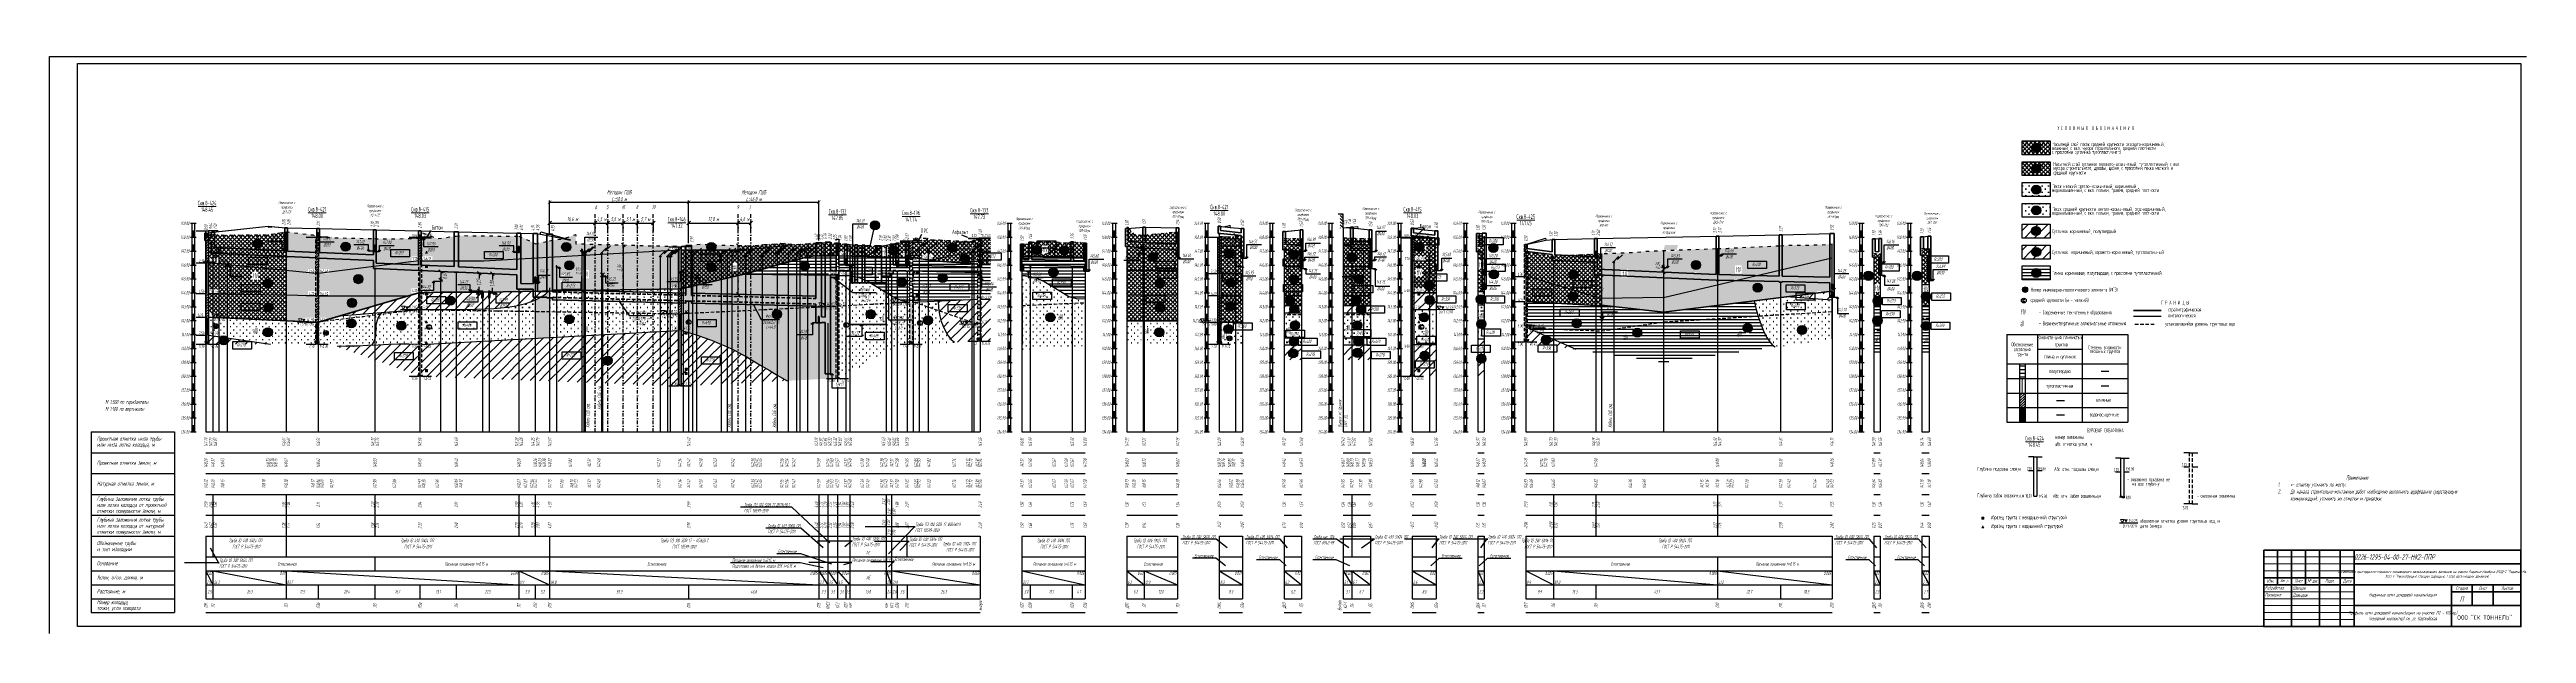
# Paper-space layout '1' of a CAD drawing. Header units: metres. Extents: x 0 to 1782, y 0 to 420.
# The model-space entities are those that its viewports show. They can reach past a viewport. Long polylines and large blocks are cut down to what shows.
import ezdxf
from ezdxf import colors
from ezdxf.entities.mleader import LeaderData, LeaderLine
from ezdxf.enums import TextEntityAlignment as Align
from ezdxf.math import Vec2, Vec3

# ---------------------------------------------------------------- set-up
doc = ezdxf.new("R2010")
doc.units = ezdxf.units.M
doc.header["$LTSCALE"] = 0.2
for name, pattern in [('ACAD_ISO03W100', [30, 12, -18]), ('CONTINUA', [0]), ('DASHDOT', [27, 13, -7, 0, -7]), ('штриховая', [19.05, 12.7, -6.35])]:
    doc.linetypes.add(name, pattern=pattern)
for name, color, linetype in [('Level 1', 7, 'Continuous'), ('PR_RD', 7, 'Continuous'), ('Viewport', 7, 'Continuous'), ('Линейка', 7, 'Continuous'), ('МГТ_Демонтаж сети', 7, 'Continuous'), ('МГТ_ИГ_Геология', 252, 'Continuous'), ('Примыкания', 7, 'Continuous'), ('Проектная земля', 7, 'Continuous'), ('Таблица', 7, 'Continuous'), ('Трубы', 7, 'Continuous'), ('Узлы', 7, 'Continuous'), ('Футляры', 7, 'Continuous'), ('Чёрная земля', 7, 'ACAD_ISO03W100')]:
    doc.layers.add(name, color=color, linetype=linetype)
for name, color, linetype, lineweight in [('МГТ_НВК_В1_СЕТЬ', 160, 'CONTINUA', 60), ('МГТ_НВК_котлованы', 7, 'Continuous', 30), ('ПС-НВК-Деталировка', 7, 'Continuous', 25)]:
    doc.layers.add(name, color=color, linetype=linetype, lineweight=lineweight)
doc.layers.get('Viewport').off()
doc.styles.add('GOST-2.304_Type-B', font='')
doc.styles.add('SPDS', font='SPDS', dxfattribs={"width": 0.7, "oblique": 15, "height": 2.5})
doc.styles.get("Standard").update_dxf_attribs({"font": 'SPDS.shx', "width": 0.7, "oblique": 15, "height": 3})
doc.styles.add('Стиль Simplex', font='simplex.shx')
doc.styles.add('ШТАМП_СПДС', font='spds.shx', dxfattribs={"width": 0.8, "oblique": 15, "height": 2.5})
doc.styles.get('GOST-2.304_Type-B').set_extended_font_data('GOST Common')
doc.dimstyles.new('ISO-25', dxfattribs={"dimtxt": 2.5, "dimasz": 2.5, "dimexe": 1.25, "dimexo": 0.625, "dimtad": 1, "dimtxsty": 'Standard', "dimcen": 2.5, "dimadec": 0, "dimazin": 0, "dimtfac": 1, "dimtmove": 0, "dimatfit": 3, "dimfxl": 1, "dimarcsym": 0})
doc.dimstyles.new('Аннотативный', dxfattribs={"dimscale": 0, "dimtxt": 2.5, "dimasz": 2.5, "dimexe": 1.25, "dimexo": 0.625, "dimtad": 1, "dimtxsty": 'Standard', "dimcen": 2.5, "dimadec": 0, "dimazin": 0, "dimtfac": 1, "dimtmove": 0, "dimatfit": 3, "dimfxl": 1, "dimarcsym": 0})
pattern_1 = [(225, (5.591, 581.8943), (3e-16, -3), [2.1213, -2.121341]), (315, (4.091, 583.3943), (3, 0), [2.1213, -2.121341]), (45, (2.591, 581.8943), (0, 3), [2.1213, -2.121341]), (135, (4.091, 580.3943), (-3, 3e-16), [2.1213, -2.121341])]
pattern_2 = [(45, (78.3155, -1210), (-0.9429269, 0.9429269), [])]
pattern_3 = [(197.87055, (7.20505, 586.5383), (-13.93858614, -4.643934418), [0.05431, -151.279249]), (197.87055, (4.90505, 584.2383), (-13.93858614, -4.643934418), [0.05431, -151.279249]), (270, (4.8536, 584.2215), (4.646195, 3e-16), [0.054306, -4.589628]), (270, (7.1536, 586.5215), (4.646195, 3e-16), [0.054306, -4.589628]), (342.12945, (7.15405, 586.4673), (130.09347064, -41.795409755), [0.05431, -151.279249]), (342.12945, (4.85405, 584.1673), (130.09347064, -41.795409755), [0.05431, -151.279249]), (53.95936, (7.20505, 586.4503), (23.2309769, 32.50754092), [0.05431, -63.120667]), (53.95936, (4.90505, 584.1503), (23.2309769, 32.50754092), [0.05431, -63.120667]), (126.04064, (4.93725, 584.1943), (-13.93858614, 18.57573767), [0.054306, -63.120671]), (126.04064, (7.23725, 586.4943), (-13.93858614, 18.57573767), [0.054306, -63.120671])]
pattern_4 = [(45, (84.4405, -1210), (-0.9429269, 0.9429269), [])]
pattern_5 = [(90, (2.591, 581.9743), (-2.5, 2.5), [0.11, -4.89]), (45, (2.591, 582.0843), (-2.5, 2.5), [0.113137, -3.422397]), (0, (2.671, 582.1643), (2.5, 2.5), [0.11, -4.89]), (315, (2.781, 582.1643), (2.5, 2.5), [0.113137, -3.422397]), (90, (2.861, 581.9743), (-2.5, 2.5), [0.11, -4.89]), (45, (2.781, 581.8943), (-2.5, 2.5), [0.113137, -3.422397]), (0, (2.671, 581.8943), (2.5, 2.5), [0.11, -4.89]), (315, (2.591, 581.9743), (2.5, 2.5), [0.113137, -3.422397])]
pattern_6 = [(45, (2.591, 595.894), (0, 21), [9.8995, -19.799]), (45, (16.591, 581.894), (0, 21), [9.8995, -19.799]), (45, (2.591, 581.894), (0, 21), [14.142, -15.5565]), (45, (12.591, 591.894), (0, 21), [15.556, -14.1425]), (45, (9.591, 581.894), (0, 21), [19.799, -9.8995]), (45, (2.591, 588.894), (0, 21), [19.799, -9.8995])]
pattern_7 = [(45, (79.4574, -1210.2), (-0.9429269, 0.9429269), [])]
pattern_8 = [(0, (2.501, 581.894), (0, 7), [16.33, 0]), (0, (2.501, 584.224), (0, 7), [16.33, 0]), (0, (2.501, 586.564), (0, 7), [16.33, 0])]
pattern_9 = [(4e-05, (82.2486, -1207.9206), (-1.8e-06, 2.667), [])]
pattern_10 = [(4e-05, (1032.0937, -1209.7852), (-2e-06, 2.667), [])]
pattern_11 = [(45, (733.4963, -1210), (-0.9429269, 0.9429269), [])]
pattern_12 = [(45, (-788.495, -1111.972), (0, 21), [9.8995, -19.79898]), (45, (-774.495, -1125.972), (0, 21), [9.8995, -19.79898]), (45, (-788.495, -1125.972), (0, 21), [14.142, -15.55648]), (45, (-778.495, -1115.972), (0, 21), [15.556, -14.14248]), (45, (-781.495, -1125.972), (0, 21), [19.799, -9.89948]), (45, (-788.495, -1118.972), (0, 21), [19.799, -9.89948])]

# ---------------------------------------------------------------- blocks, each defined once
blk = doc.blocks.new('_OBLIQUE')
at = {"color": 0, "linetype": 'ByBlock', "lineweight": -2}
blk.add_line((0.5, 0.5), (-0.5, -0.5), dxfattribs=at)
blk = doc.blocks.new('*D17')
at = {"layer": 'Defpoints', "color": 0, "transparency": 16777216}
for p in [(591.3, 245.6), (591.3, 226.8), (591.3, 226.8)]:
    blk.add_point(p, dxfattribs=at)
at = {"layer": 'Примыкания', "color": 0, "lineweight": -2, "transparency": 16777216}
for p, q in [((591.3, 245.6), (591.3, 240.9)), ((591.3, 226.8), (591.3, 234.9)), ((592, 245.6), (592.6, 245.6)), ((592, 226.8), (592.6, 226.8))]:
    blk.add_line(p, q, dxfattribs=at)
at = {"layer": 'Примыкания', "color": 0, "lineweight": -2, "transparency": 16777216, "xscale": 2.5, "yscale": 2.5, "zscale": 2.5}
for p, rotation in [((591.3, 245.6), 90), ((591.3, 226.8), 270)]:
    blk.add_blockref('_OBLIQUE', p, dxfattribs=dict(at, rotation=rotation))
at = {"layer": 'Примыкания', "color": 0, "transparency": 16777216, "insert": (591.3, 237.9), "char_height": 3, "width": 5.669, "attachment_point": 5, "rotation": 90}
blk.add_mtext('1,89', dxfattribs=at)
blk = doc.blocks.new('*D18')
at = {"layer": 'Defpoints', "color": 0, "transparency": 16777216}
for p in [(281.4, 244), (279.2, 231.3), (281.4, 231.3)]:
    blk.add_point(p, dxfattribs=at)
at = {"layer": 'Примыкания', "color": 0, "lineweight": -2, "transparency": 16777216}
for p, q in [((280.8, 244), (278, 244)), ((279.2, 244), (279.2, 240.4)), ((279.2, 231.3), (279.2, 234.4)), ((280.8, 231.3), (277.9, 231.3))]:
    blk.add_line(p, q, dxfattribs=at)
at = {"layer": 'Примыкания', "color": 0, "lineweight": -2, "transparency": 16777216, "xscale": 2.5, "yscale": 2.5, "zscale": 2.5}
for p, rotation in [((279.2, 231.3), 269.8805265610785), ((279.2, 244), 89.88052656107851)]:
    blk.add_blockref('_OBLIQUE', p, dxfattribs=dict(at, rotation=rotation))
at = {"layer": 'Примыкания', "color": 0, "transparency": 16777216, "insert": (279.2, 237.4), "char_height": 3, "width": 5.1, "attachment_point": 5, "rotation": 89.8805}
blk.add_mtext('1,27', dxfattribs=at)
blk = doc.blocks.new('*D19')
at = {"layer": 'Defpoints', "color": 0, "transparency": 16777216}
for p in [(286.3, 243.8), (286.3, 229.9), (288.6, 229.9)]:
    blk.add_point(p, dxfattribs=at)
at = {"layer": 'Примыкания', "color": 0, "lineweight": -2, "transparency": 16777216}
for p, q in [((286.9, 243.8), (289.9, 243.8)), ((288.6, 243.8), (288.6, 239.6)), ((288.6, 229.9), (288.6, 233.6)), ((286.9, 229.9), (289.9, 229.9))]:
    blk.add_line(p, q, dxfattribs=at)
at = {"layer": 'Примыкания', "color": 0, "lineweight": -2, "transparency": 16777216, "xscale": 2.5, "yscale": 2.5, "zscale": 2.5}
for p, rotation in [((288.6, 243.8), 89.89068824894537), ((288.6, 229.9), 269.8906882489454)]:
    blk.add_blockref('_OBLIQUE', p, dxfattribs=dict(at, rotation=rotation))
at = {"layer": 'Примыкания', "color": 0, "transparency": 16777216, "insert": (288.6, 236.6), "char_height": 3, "width": 5.494, "attachment_point": 5, "rotation": 89.8907}
blk.add_mtext('1,39', dxfattribs=at)
blk = doc.blocks.new('*D20')
at = {"layer": 'Defpoints', "color": 0, "transparency": 16777216}
for p in [(251.4, 245.4), (251.4, 239.3), (251.4, 239.3)]:
    blk.add_point(p, dxfattribs=at)
at = {"layer": 'Примыкания', "color": 0, "lineweight": -2, "transparency": 16777216}
for p, q in [((251.4, 245.4), (251.4, 239.3)), ((252, 245.4), (252.7, 245.4)), ((252, 239.3), (252.6, 239.3))]:
    blk.add_line(p, q, dxfattribs=at)
at = {"layer": 'Примыкания', "color": 0, "lineweight": -2, "transparency": 16777216, "xscale": 2.5, "yscale": 2.5, "zscale": 2.5}
for p, rotation in [((251.4, 239.3), 269.7498581407633), ((251.4, 245.4), 89.7498581407633)]:
    blk.add_blockref('_OBLIQUE', p, dxfattribs=dict(at, rotation=rotation))
at = {"layer": 'Примыкания', "color": 0, "transparency": 16777216, "insert": (254.7, 242), "char_height": 3, "width": 5.887, "attachment_point": 5, "rotation": 89.7499}
blk.add_mtext('0,61', dxfattribs=at)
blk = doc.blocks.new('*D21')
at = {"layer": 'Defpoints', "color": 0, "transparency": 16777216}
for p in [(353, 259.2), (353, 259.2), (353, 231.7)]:
    blk.add_point(p, dxfattribs=at)
at = {"layer": 'Примыкания', "color": 0, "lineweight": -2, "transparency": 16777216}
for p, q in [((353, 259.2), (353, 249)), ((353.6, 259.2), (354.2, 259.2)), ((353, 231.7), (353, 242)), ((353.6, 231.7), (354.2, 231.7))]:
    blk.add_line(p, q, dxfattribs=at)
at = {"layer": 'Примыкания', "color": 0, "lineweight": -2, "transparency": 16777216, "xscale": 2.5, "yscale": 2.5, "zscale": 2.5}
for p, rotation in [((353, 259.2), 90), ((353, 231.7), 270)]:
    blk.add_blockref('_OBLIQUE', p, dxfattribs=dict(at, rotation=rotation))
at = {"layer": 'Примыкания', "color": 0, "transparency": 16777216, "insert": (350.8, 245.5), "char_height": 3, "width": 5.931, "attachment_point": 5, "rotation": 90}
blk.add_mtext('2,75', dxfattribs=at)
blk = doc.blocks.new('*D14')
at = {"layer": 'Defpoints', "color": 0, "transparency": 16777216}
for p in [(756.7, 262), (756.7, 260.7), (756.7, 260.7)]:
    blk.add_point(p, dxfattribs=at)
at = {"layer": 'Примыкания', "color": 0, "lineweight": -2, "transparency": 16777216}
for p, q in [((756.7, 262), (756.7, 260.7)), ((757.3, 262), (757.9, 262)), ((757.3, 260.7), (757.9, 260.7))]:
    blk.add_line(p, q, dxfattribs=at)
at = {"layer": 'Примыкания', "color": 0, "lineweight": -2, "transparency": 16777216, "xscale": 2.5, "yscale": 2.5, "zscale": 2.5}
for p, rotation in [((756.7, 262), 90), ((756.7, 260.7), 270)]:
    blk.add_blockref('_OBLIQUE', p, dxfattribs=dict(at, rotation=rotation))
at = {"layer": 'Примыкания', "color": 0, "transparency": 16777216, "insert": (752.8, 261.9), "char_height": 3, "width": 5.494, "attachment_point": 5, "rotation": 90}
blk.add_mtext('0,13', dxfattribs=at)
blk = doc.blocks.new('*D16')
at = {"layer": 'Defpoints', "color": 0, "transparency": 16777216}
for p in [(823.2, 271.4), (823.2, 250.4), (823.2, 250.4)]:
    blk.add_point(p, dxfattribs=at)
at = {"layer": 'Примыкания', "color": 0, "lineweight": -2, "transparency": 16777216}
for p, q in [((823.2, 271.4), (823.2, 265.9)), ((823.8, 271.4), (824.5, 271.4)), ((823.2, 250.4), (823.2, 260.9)), ((823.8, 250.4), (824.5, 250.4))]:
    blk.add_line(p, q, dxfattribs=at)
at = {"layer": 'Примыкания', "color": 0, "lineweight": -2, "transparency": 16777216, "xscale": 2.5, "yscale": 2.5, "zscale": 2.5}
for p, rotation in [((823.2, 271.4), 90), ((823.2, 250.4), 270)]:
    blk.add_blockref('_OBLIQUE', p, dxfattribs=dict(at, rotation=rotation))
at = {"layer": 'Примыкания', "color": 0, "transparency": 16777216, "insert": (823.2, 263.4), "char_height": 3, "width": 4.181, "attachment_point": 5, "rotation": 90}
blk.add_mtext('2,1', dxfattribs=at)
blk = doc.blocks.new('*D13')
at = {"layer": 'Defpoints', "color": 0, "transparency": 16777216}
for p in [(915.2, 260.4), (915.2, 248), (915.2, 248)]:
    blk.add_point(p, dxfattribs=at)
at = {"layer": 'Примыкания', "color": 0, "lineweight": -2, "transparency": 16777216}
for p, q in [((915.2, 260.4), (915.2, 248)), ((915.8, 260.4), (916.5, 260.4)), ((915.8, 248), (916.5, 248))]:
    blk.add_line(p, q, dxfattribs=at)
at = {"layer": 'Примыкания', "color": 0, "lineweight": -2, "transparency": 16777216, "xscale": 2.5, "yscale": 2.5, "zscale": 2.5}
for p, rotation in [((915.2, 260.4), 89.95321348651856), ((915.2, 248), 269.9532134865185)]:
    blk.add_blockref('_OBLIQUE', p, dxfattribs=dict(at, rotation=rotation))
at = {"layer": 'Примыкания', "color": 0, "transparency": 16777216, "insert": (912.6, 256.6), "char_height": 3, "width": 5.931, "attachment_point": 5, "rotation": 89.9532}
blk.add_mtext('1,24', dxfattribs=at)
blk = doc.blocks.new('*D15')
at = {"layer": 'Defpoints', "color": 0, "transparency": 16777216}
for p in [(962.7, 269.7), (962.7, 246), (962.7, 246)]:
    blk.add_point(p, dxfattribs=at)
at = {"layer": 'Примыкания', "color": 0, "lineweight": -2, "transparency": 16777216}
for p, q in [((962.7, 269.7), (962.7, 263.8)), ((963.3, 269.7), (964, 269.7)), ((962.7, 246), (962.7, 256.8)), ((963.3, 246), (964, 246))]:
    blk.add_line(p, q, dxfattribs=at)
at = {"layer": 'Примыкания', "color": 0, "lineweight": -2, "transparency": 16777216, "xscale": 2.5, "yscale": 2.5, "zscale": 2.5}
for p, rotation in [((962.7, 269.7), 90), ((962.7, 246), 270)]:
    blk.add_blockref('_OBLIQUE', p, dxfattribs=dict(at, rotation=rotation))
at = {"layer": 'Примыкания', "color": 0, "transparency": 16777216, "insert": (962.7, 260.3), "char_height": 3, "width": 5.537, "attachment_point": 5, "rotation": 90}
blk.add_mtext('2,37', dxfattribs=at)
blk = doc.blocks.new('*D11')
at = {"layer": 'Defpoints', "color": 0, "transparency": 16777216}
for p in [(1131.1, 248.3), (1131.1, 248.3), (1131.1, 244.9)]:
    blk.add_point(p, dxfattribs=at)
at = {"layer": 'Примыкания', "color": 0, "lineweight": -2, "transparency": 16777216}
for p, q in [((1130.4, 248.3), (1129.8, 248.3)), ((1130.4, 244.9), (1129.8, 244.9)), ((1131.1, 244.9), (1131.1, 248.3))]:
    blk.add_line(p, q, dxfattribs=at)
at = {"layer": 'Примыкания', "color": 0, "lineweight": -2, "transparency": 16777216, "xscale": 2.5, "yscale": 2.5, "zscale": 2.5}
for p, rotation in [((1131.1, 248.3), 90), ((1131.1, 244.9), 270)]:
    blk.add_blockref('_OBLIQUE', p, dxfattribs=dict(at, rotation=rotation))
at = {"layer": 'Примыкания', "color": 0, "transparency": 16777216, "insert": (1127.4, 249.5), "char_height": 3, "width": 5.1, "attachment_point": 5, "rotation": 90}
blk.add_mtext('0,34', dxfattribs=at)
blk = doc.blocks.new('*D12')
at = {"layer": 'Defpoints', "color": 0, "transparency": 16777216}
for p in [(1086.6, 242.9), (1086.6, 211.5), (1086.6, 211.5)]:
    blk.add_point(p, dxfattribs=at)
at = {"layer": 'Примыкания', "color": 0, "lineweight": -2, "transparency": 16777216}
for p, q in [((1086.6, 242.9), (1086.6, 236.6)), ((1087.2, 242.9), (1087.8, 242.9)), ((1086.6, 211.5), (1086.6, 230.4)), ((1087.2, 211.5), (1087.8, 211.5))]:
    blk.add_line(p, q, dxfattribs=at)
at = {"layer": 'Примыкания', "color": 0, "lineweight": -2, "transparency": 16777216, "xscale": 2.5, "yscale": 2.5, "zscale": 2.5}
for p, rotation in [((1086.6, 242.9), 89.99634965988567), ((1086.6, 211.5), 269.9963496598857)]:
    blk.add_blockref('_OBLIQUE', p, dxfattribs=dict(at, rotation=rotation))
at = {"layer": 'Примыкания', "color": 0, "transparency": 16777216, "insert": (1086.6, 233.5), "char_height": 3, "width": 6.062, "attachment_point": 5, "rotation": 89.9963}
blk.add_mtext('3,14', dxfattribs=at)
blk = doc.blocks.new('*D10')
at = {"layer": 'Defpoints', "color": 0, "transparency": 16777216}
for p in [(382.8, 264.4), (382.8, 231), (382.8, 231)]:
    blk.add_point(p, dxfattribs=at)
at = {"layer": 'Примыкания', "color": 0, "lineweight": -2, "transparency": 16777216}
for p, q in [((382.8, 264.4), (382.8, 231)), ((383.4, 264.4), (384, 264.4)), ((383.4, 231), (384, 231))]:
    blk.add_line(p, q, dxfattribs=at)
at = {"layer": 'Примыкания', "color": 0, "lineweight": -2, "transparency": 16777216, "xscale": 2.5, "yscale": 2.5, "zscale": 2.5}
for p, rotation in [((382.8, 264.4), 90), ((382.8, 231), 270)]:
    blk.add_blockref('_OBLIQUE', p, dxfattribs=dict(at, rotation=rotation))
at = {"layer": 'Примыкания', "color": 0, "transparency": 16777216, "insert": (380.4, 247.7), "char_height": 3, "attachment_point": 5, "rotation": 90}
blk.add_mtext('3,34', dxfattribs=at)
blk = doc.blocks.new('*D9')
at = {"layer": 'Defpoints', "color": 0, "transparency": 16777216}
for p in [(465.4, 264.1), (465.4, 264.1), (465.4, 228.9)]:
    blk.add_point(p, dxfattribs=at)
at = {"layer": 'Примыкания', "color": 0, "lineweight": -2, "transparency": 16777216}
for p, q in [((465.4, 228.9), (465.4, 264.1)), ((466, 264.1), (466.6, 264.1)), ((466, 228.9), (466.6, 228.9))]:
    blk.add_line(p, q, dxfattribs=at)
at = {"layer": 'Примыкания', "color": 0, "lineweight": -2, "transparency": 16777216, "xscale": 2.5, "yscale": 2.5, "zscale": 2.5}
for p, rotation in [((465.4, 264.1), 90), ((465.4, 228.9), 270)]:
    blk.add_blockref('_OBLIQUE', p, dxfattribs=dict(at, rotation=rotation))
at = {"layer": 'Примыкания', "color": 0, "transparency": 16777216, "insert": (463, 246.5), "char_height": 3, "attachment_point": 5, "rotation": 90}
blk.add_mtext('3,51', dxfattribs=at)
blk = doc.blocks.new('Демонтаж_В1')
at = {"layer": 'МГТ_НВК_В1_СЕТЬ', "color": 7, "linetype": 'ByBlock', "lineweight": 40, "ltscale": 0.15}
for points in [[(10856.3, -5531.5), (10860.4, -5531.5)], [(10858.4, -5529.5), (10858.4, -5533.6)]]:
    blk.add_lwpolyline(points, dxfattribs=at)
blk = doc.blocks.new('_None')
blk = doc.blocks.new('_ArchTick')
at = {"color": 0, "linetype": 'ByBlock', "const_width": 0.15}
blk.add_lwpolyline([(-0.5, -0.5), (0.5, 0.5)], dxfattribs=at)
blk = doc.blocks.new('*D45')
at = {"layer": 'Defpoints', "color": 0, "transparency": 16777216}
for p in [(429.8, 295.2), (329.8, 272.2), (429.8, 265.2)]:
    blk.add_point(p, dxfattribs=at)
at = {"layer": 'Футляры', "color": 0, "lineweight": -2, "transparency": 16777216}
for p, q in [((329.8, 272.8), (329.8, 296.4)), ((329.8, 295.2), (429.8, 295.2)), ((429.8, 265.8), (429.8, 296.4))]:
    blk.add_line(p, q, dxfattribs=at)
at = {"layer": 'Футляры', "color": 0, "lineweight": -2, "transparency": 16777216, "xscale": 2.5, "yscale": 2.5, "zscale": 2.5, "rotation": 180}
blk.add_blockref('_ArchTick', (329.8, 295.2), dxfattribs=at)
at = {"layer": 'Футляры', "color": 0, "lineweight": -2, "transparency": 16777216, "xscale": 2.5, "yscale": 2.5, "zscale": 2.5}
blk.add_blockref('_ArchTick', (429.8, 295.2), dxfattribs=at)
at = {"layer": 'Футляры', "color": 0, "lineweight": 30, "transparency": 16777216, "insert": (379.8, 299.9), "char_height": 3, "attachment_point": 5}
blk.add_mtext('Методом ГШБ\\PL=50.0 м ', dxfattribs=at)
blk = doc.blocks.new('*D46')
at = {"layer": 'Defpoints', "color": 0, "transparency": 16777216}
for p in [(523.4, 295.2), (429.8, 265.2), (523.4, 267)]:
    blk.add_point(p, dxfattribs=at)
at = {"layer": 'Футляры', "color": 0, "lineweight": -2, "transparency": 16777216}
for p, q in [((429.8, 265.8), (429.8, 296.4)), ((429.8, 295.2), (523.4, 295.2)), ((523.4, 267.7), (523.4, 296.4))]:
    blk.add_line(p, q, dxfattribs=at)
at = {"layer": 'Футляры', "color": 0, "lineweight": -2, "transparency": 16777216, "xscale": 2.5, "yscale": 2.5, "zscale": 2.5, "rotation": 180}
blk.add_blockref('_ArchTick', (429.8, 295.2), dxfattribs=at)
at = {"layer": 'Футляры', "color": 0, "lineweight": -2, "transparency": 16777216, "xscale": 2.5, "yscale": 2.5, "zscale": 2.5}
blk.add_blockref('_ArchTick', (523.4, 295.2), dxfattribs=at)
at = {"layer": 'Футляры', "color": 0, "lineweight": 30, "transparency": 16777216, "insert": (476.6, 299.9), "char_height": 3, "attachment_point": 5}
blk.add_mtext('Методом ГШБ\\PL=46.8 м ', dxfattribs=at)
blk = doc.blocks.new('*D54')
at = {"layer": 'Defpoints', "color": 0, "transparency": 16777216}
for p in [(329.8, 273.5), (362.6, 280.2), (362.6, 273.5)]:
    blk.add_point(p, dxfattribs=at)
at = {"layer": 'Примыкания', "color": 0, "lineweight": -2, "transparency": 16777216}
for p, q in [((329.8, 274.1), (329.8, 281.5)), ((329.8, 280.2), (362.6, 280.2)), ((362.6, 274.1), (362.6, 281.5))]:
    blk.add_line(p, q, dxfattribs=at)
at = {"layer": 'Примыкания', "color": 0, "lineweight": -2, "transparency": 16777216, "xscale": 2.5, "yscale": 2.5, "zscale": 2.5, "rotation": 180}
blk.add_blockref('_OBLIQUE', (329.8, 280.2), dxfattribs=at)
at = {"layer": 'Примыкания', "color": 0, "lineweight": -2, "transparency": 16777216, "xscale": 2.5, "yscale": 2.5, "zscale": 2.5}
blk.add_blockref('_OBLIQUE', (362.6, 280.2), dxfattribs=at)
at = {"layer": 'Примыкания', "color": 0, "transparency": 16777216, "insert": (346.2, 282.8), "char_height": 3, "attachment_point": 5}
blk.add_mtext('16,4 м', dxfattribs=at)
blk = doc.blocks.new('*D55')
at = {"layer": 'Defpoints', "color": 0, "transparency": 16777216}
for p in [(362.6, 273.5), (371.6, 280.2), (371.6, 273.5)]:
    blk.add_point(p, dxfattribs=at)
at = {"layer": 'Примыкания', "color": 0, "lineweight": -2, "transparency": 16777216}
for p, q in [((362.6, 274.1), (362.6, 281.5)), ((362.6, 280.2), (371.6, 280.2)), ((371.6, 274.1), (371.6, 281.5))]:
    blk.add_line(p, q, dxfattribs=at)
at = {"layer": 'Примыкания', "color": 0, "lineweight": -2, "transparency": 16777216, "xscale": 2.5, "yscale": 2.5, "zscale": 2.5, "rotation": 180}
blk.add_blockref('_OBLIQUE', (362.6, 280.2), dxfattribs=at)
at = {"layer": 'Примыкания', "color": 0, "lineweight": -2, "transparency": 16777216, "xscale": 2.5, "yscale": 2.5, "zscale": 2.5}
blk.add_blockref('_OBLIQUE', (371.6, 280.2), dxfattribs=at)
at = {"layer": 'Примыкания', "color": 0, "transparency": 16777216, "insert": (367.1, 282.7), "char_height": 3, "attachment_point": 5}
blk.add_mtext('4,5 м', dxfattribs=at)
blk = doc.blocks.new('*D56')
at = {"layer": 'Defpoints', "color": 0, "transparency": 16777216}
for p in [(371.6, 273.5), (382.8, 280.2), (382.8, 273.5)]:
    blk.add_point(p, dxfattribs=at)
at = {"layer": 'Примыкания', "color": 0, "lineweight": -2, "transparency": 16777216}
for p, q in [((371.6, 274.1), (371.6, 281.5)), ((371.6, 280.2), (382.8, 280.2)), ((382.8, 274.1), (382.8, 281.5))]:
    blk.add_line(p, q, dxfattribs=at)
at = {"layer": 'Примыкания', "color": 0, "lineweight": -2, "transparency": 16777216, "xscale": 2.5, "yscale": 2.5, "zscale": 2.5, "rotation": 180}
blk.add_blockref('_OBLIQUE', (371.6, 280.2), dxfattribs=at)
at = {"layer": 'Примыкания', "color": 0, "lineweight": -2, "transparency": 16777216, "xscale": 2.5, "yscale": 2.5, "zscale": 2.5}
blk.add_blockref('_OBLIQUE', (382.8, 280.2), dxfattribs=at)
at = {"layer": 'Примыкания', "color": 0, "transparency": 16777216, "insert": (377.2, 282.8), "char_height": 3, "attachment_point": 5}
blk.add_mtext('5,6 м', dxfattribs=at)
blk = doc.blocks.new('*D57')
at = {"layer": 'Defpoints', "color": 0, "transparency": 16777216}
for p in [(382.8, 273.5), (393, 280.2), (393, 273.5)]:
    blk.add_point(p, dxfattribs=at)
at = {"layer": 'Примыкания', "color": 0, "lineweight": -2, "transparency": 16777216}
for p, q in [((382.8, 274.1), (382.8, 281.5)), ((382.8, 280.2), (393, 280.2)), ((393, 274.1), (393, 281.5))]:
    blk.add_line(p, q, dxfattribs=at)
at = {"layer": 'Примыкания', "color": 0, "lineweight": -2, "transparency": 16777216, "xscale": 2.5, "yscale": 2.5, "zscale": 2.5, "rotation": 180}
blk.add_blockref('_OBLIQUE', (382.8, 280.2), dxfattribs=at)
at = {"layer": 'Примыкания', "color": 0, "lineweight": -2, "transparency": 16777216, "xscale": 2.5, "yscale": 2.5, "zscale": 2.5}
blk.add_blockref('_OBLIQUE', (393, 280.2), dxfattribs=at)
at = {"layer": 'Примыкания', "color": 0, "transparency": 16777216, "insert": (387.9, 282.7), "char_height": 3, "attachment_point": 5}
blk.add_mtext('5,1 м', dxfattribs=at)
blk = doc.blocks.new('*D58')
at = {"layer": 'Defpoints', "color": 0, "transparency": 16777216}
for p in [(393, 273.5), (404.4, 280.2), (404.4, 273.5)]:
    blk.add_point(p, dxfattribs=at)
at = {"layer": 'Примыкания', "color": 0, "lineweight": -2, "transparency": 16777216}
for p, q in [((393, 274.1), (393, 281.5)), ((393, 280.2), (404.4, 280.2)), ((404.4, 274.1), (404.4, 281.5))]:
    blk.add_line(p, q, dxfattribs=at)
at = {"layer": 'Примыкания', "color": 0, "lineweight": -2, "transparency": 16777216, "xscale": 2.5, "yscale": 2.5, "zscale": 2.5, "rotation": 180}
blk.add_blockref('_OBLIQUE', (393, 280.2), dxfattribs=at)
at = {"layer": 'Примыкания', "color": 0, "lineweight": -2, "transparency": 16777216, "xscale": 2.5, "yscale": 2.5, "zscale": 2.5}
blk.add_blockref('_OBLIQUE', (404.4, 280.2), dxfattribs=at)
at = {"layer": 'Примыкания', "color": 0, "transparency": 16777216, "insert": (398.7, 282.7), "char_height": 3, "attachment_point": 5}
blk.add_mtext('5,7 м', dxfattribs=at)
blk = doc.blocks.new('*D59')
at = {"layer": 'Defpoints', "color": 0, "transparency": 16777216}
for p in [(429.8, 273.5), (465.4, 280.2), (465.4, 273.5)]:
    blk.add_point(p, dxfattribs=at)
at = {"layer": 'Примыкания', "color": 0, "lineweight": -2, "transparency": 16777216}
for p, q in [((429.8, 274.1), (429.8, 281.5)), ((429.8, 280.2), (465.4, 280.2)), ((465.4, 274.1), (465.4, 281.5))]:
    blk.add_line(p, q, dxfattribs=at)
at = {"layer": 'Примыкания', "color": 0, "lineweight": -2, "transparency": 16777216, "xscale": 2.5, "yscale": 2.5, "zscale": 2.5, "rotation": 180}
blk.add_blockref('_OBLIQUE', (429.8, 280.2), dxfattribs=at)
at = {"layer": 'Примыкания', "color": 0, "lineweight": -2, "transparency": 16777216, "xscale": 2.5, "yscale": 2.5, "zscale": 2.5}
blk.add_blockref('_OBLIQUE', (465.4, 280.2), dxfattribs=at)
at = {"layer": 'Примыкания', "color": 0, "transparency": 16777216, "insert": (447.6, 282.7), "char_height": 3, "attachment_point": 5}
blk.add_mtext('17,8 м', dxfattribs=at)
blk = doc.blocks.new('*D60')
at = {"layer": 'Defpoints', "color": 0, "transparency": 16777216}
for p in [(465.4, 273.5), (474.6, 280.2), (474.6, 273.5)]:
    blk.add_point(p, dxfattribs=at)
at = {"layer": 'Примыкания', "color": 0, "lineweight": -2, "transparency": 16777216}
for p, q in [((465.4, 274.1), (465.4, 281.5)), ((465.4, 280.2), (474.6, 280.2)), ((474.6, 274.1), (474.6, 281.5))]:
    blk.add_line(p, q, dxfattribs=at)
at = {"layer": 'Примыкания', "color": 0, "lineweight": -2, "transparency": 16777216, "xscale": 2.5, "yscale": 2.5, "zscale": 2.5, "rotation": 180}
blk.add_blockref('_OBLIQUE', (465.4, 280.2), dxfattribs=at)
at = {"layer": 'Примыкания', "color": 0, "lineweight": -2, "transparency": 16777216, "xscale": 2.5, "yscale": 2.5, "zscale": 2.5}
blk.add_blockref('_OBLIQUE', (474.6, 280.2), dxfattribs=at)
at = {"layer": 'Примыкания', "color": 0, "transparency": 16777216, "insert": (470, 282.8), "char_height": 3, "attachment_point": 5}
blk.add_mtext('4,6 м', dxfattribs=at)
blk = doc.blocks.new('DN')
at = {"linetype": 'Continuous', "lineweight": 30, "flags": 128}
for points in [[(-0.126, -0.007), (-0.117, -0.002), (-0.073, 0.011), (-0.033, 0.011), (0.003, 0), (0.02, -0.007), (0.039, -0.019), (0.074, -0.037), (0.103, -0.043), (0.125, -0.048), (0.151, -0.043), (0.18, -0.036), (0.213, -0.019), (0.223, -0.012)], [(-0.126, -0.068), (-0.117, -0.063), (-0.073, -0.05), (-0.033, -0.05), (0.003, -0.059), (0.02, -0.067), (0.039, -0.079), (0.074, -0.098), (0.103, -0.103), (0.125, -0.108), (0.151, -0.103), (0.18, -0.095), (0.213, -0.079), (0.223, -0.072)]]:
    blk.add_lwpolyline(points, dxfattribs=at)
blk = doc.blocks.new('CME')
at = {"layer": 'МГТ_ИГ_Геология', "linetype": 'Continuous', "flags": 128}
blk.add_lwpolyline([(0.1, -0.1), (0.1, 0.11), (0.18, -0.09), (0.25, 0.11), (0.25, -0.1)], dxfattribs=at)
at = {"layer": 'МГТ_ИГ_Геология', "linetype": 'Continuous'}
blk.add_circle((0.18, 0), 0.173, dxfattribs=at)
blk = doc.blocks.new('PR_KV')
at = {"layer": 'Level 1', "linetype": 'Continuous', "lineweight": 0}
blk.add_hatch(color=252, dxfattribs=at).paths.add_polyline_path([(-0.077, 0.075), (0.077, 0.075), (0.077, -0.075), (-0.077, -0.075)])
at = {"layer": 'Level 1', "color": 252, "linetype": 'Continuous', "lineweight": 0, "flags": 128}
blk.add_lwpolyline([(-0.077, 0.075), (0.077, 0.075), (0.077, -0.075), (-0.077, -0.075)], close=True, dxfattribs=at)
blk = doc.blocks.new('PR_TR')
at = {"layer": 'Level 1', "linetype": 'Continuous', "lineweight": 0}
blk.add_hatch(color=252, dxfattribs=at).paths.add_polyline_path([(0.07, -0.05), (-0.07, -0.05), (0, 0.09)])
at = {"layer": 'Level 1', "color": 252, "linetype": 'Continuous', "lineweight": 0, "flags": 128}
blk.add_lwpolyline([(0.07, -0.05), (-0.07, -0.05), (0, 0.09)], close=True, dxfattribs=at)
blk = doc.blocks.new('CCE')
at = {"layer": 'МГТ_ИГ_Геология', "linetype": 'Continuous', "flags": 128}
blk.add_lwpolyline([(0.24, 0.05), (0.23, 0.07), (0.21, 0.09), (0.2, 0.1), (0.17, 0.11), (0.15, 0.1), (0.13, 0.09), (0.12, 0.08), (0.11, 0.07), (0.1, 0.05), (0.1, 0.03), (0.1, 0.01), (0.1, 0), (0.1, -0.02), (0.1, -0.04), (0.11, -0.06), (0.13, -0.08), (0.14, -0.09), (0.17, -0.1), (0.19, -0.1), (0.2, -0.09), (0.23, -0.07), (0.23, -0.05), (0.24, -0.04), (0.24, -0.03)], dxfattribs=at)
at = {"layer": 'МГТ_ИГ_Геология', "linetype": 'Continuous'}
blk.add_circle((0.18, 0), 0.173, dxfattribs=at)
blk = doc.blocks.new('круг1_-30_2')
at = {"layer": 'МГТ_ИГ_Геология', "true_color": 0xffffff}
blk.add_hatch(color=7, dxfattribs=at).paths.add_polyline_path([(-0.33, 0, 1), (0.33, 0, 1)])
at = {"color": 7, "lineweight": 25}
blk.add_circle((0, 0), 0.327, dxfattribs=at)
at = {"color": 7, "lineweight": 25, "style": 'Стиль Simplex', "width": 0.590909}
blk.add_text('1в2', height=0.22, dxfattribs=at).set_placement((0, 0), align=Align.MIDDLE_CENTER)
blk = doc.blocks.new('круг3_-31_2')
at = {"true_color": 0xffffff}
blk.add_hatch(color=7, dxfattribs=at).paths.add_polyline_path([(-0.33, 0, 1), (0.33, 0, 1)])
at = {"color": 7, "lineweight": 25}
blk.add_circle((0, 0), 0.327, dxfattribs=at)
at = {"color": 18, "lineweight": 25, "true_color": 0x000000, "style": 'Стиль Simplex', "width": 0.590909}
blk.add_text('3б2', height=0.22, dxfattribs=at).set_placement((0, 0), align=Align.MIDDLE_CENTER)
blk = doc.blocks.new('круг3_-26_3')
at = {"true_color": 0xffffff}
blk.add_hatch(color=7, dxfattribs=at).paths.add_polyline_path([(-0.33, 0, 1), (0.33, 0, 1)])
at = {"color": 7, "lineweight": 25}
blk.add_circle((0, 0), 0.327, dxfattribs=at)
at = {"color": 7, "lineweight": 25, "style": 'Стиль Simplex', "width": 0.590909}
blk.add_text('3ж3', height=0.22, dxfattribs=at).set_placement((0, 0), align=Align.MIDDLE_CENTER)
blk = doc.blocks.new('круг1_-26_3')
at = {"true_color": 0xffffff}
blk.add_hatch(color=7, dxfattribs=at).paths.add_polyline_path([(-0.33, 0, 1), (0.33, 0, 1)])
at = {"color": 7, "lineweight": 25}
blk.add_circle((0, 0), 0.327, dxfattribs=at)
at = {"color": 7, "lineweight": 25, "style": 'Стиль Simplex', "width": 0.590909}
blk.add_text('1ж3А', height=0.22, dxfattribs=at).set_placement((0, 0), align=Align.MIDDLE_CENTER)
blk = doc.blocks.new('круг3_-25_2')
at = {"true_color": 0xffffff}
blk.add_hatch(color=7, dxfattribs=at).paths.add_polyline_path([(-0.33, 0, 1), (0.33, 0, 1)])
at = {"color": 7, "lineweight": 25}
blk.add_circle((0, 0), 0.327, dxfattribs=at)
at = {"color": 18, "lineweight": 25, "true_color": 0x000000, "style": 'Стиль Simplex', "width": 0.590909}
blk.add_text('3з2', height=0.22, dxfattribs=at).set_placement((0, 0), align=Align.MIDDLE_CENTER)
blk = doc.blocks.new('круг3_-30_2')
at = {"true_color": 0xffffff}
blk.add_hatch(color=7, dxfattribs=at).paths.add_polyline_path([(-0.33, 0, 1), (0.33, 0, 1)])
at = {"color": 7, "lineweight": 25}
blk.add_circle((0, 0), 0.327, dxfattribs=at)
at = {"color": 7, "lineweight": 25, "style": 'Стиль Simplex', "width": 0.590909}
blk.add_text('3в2', height=0.22, dxfattribs=at).set_placement((0, 0), align=Align.MIDDLE_CENTER)
blk = doc.blocks.new('круг3_-26_2')
at = {"true_color": 0xffffff}
blk.add_hatch(color=7, dxfattribs=at).paths.add_polyline_path([(-0.33, 0, 1), (0.33, 0, 1)])
at = {"color": 7, "lineweight": 25}
blk.add_circle((0, 0), 0.327, dxfattribs=at)
at = {"color": 7, "lineweight": 25, "style": 'Стиль Simplex', "width": 0.590909}
blk.add_text('3ж2', height=0.22, dxfattribs=at).set_placement((0, 0), align=Align.MIDDLE_CENTER)
blk = doc.blocks.new('круг1')
at = {"true_color": 0xffffff}
h = blk.add_hatch(color=7, dxfattribs=at)
edge = h.paths.add_edge_path()
edge.add_arc((0, 0), 0.203, 0, 360)
at = {"color": 7, "lineweight": 0}
blk.add_circle((0, 0), 0.203, dxfattribs=at)
at = {"color": 7, "lineweight": 25, "style": 'Стиль Simplex', "width": 0.590909}
blk.add_text('1', height=0.22, dxfattribs=at).set_placement((0, 0), align=Align.MIDDLE_CENTER)
blk = doc.blocks.new('usl_1')
for p, q in [((0, 0), (3.5, 3.5)), ((2.8, 1.4), (6.4, 4.9)), ((3.5, 3.5), (2.8, 1.4))]:
    blk.add_line(p, q)
blk.add_circle((0, -0.5), 0.5)
blk = doc.blocks.new('ПП отвод 90')
at = {"layer": 'Трубы', "lineweight": 50}
blk.add_lwpolyline([(5187, 1501), (5316, 1501), (5316, 1061), (5187, 1061)], close=True, dxfattribs=at)
at = {"layer": 'Трубы', "lineweight": 50, "flags": 128}
for points in [[(5316, 1481), (5714, 1481)], [(5578, 1081), (5316, 1081), (5316, 1481)], [(5578, 1081), (5715, 921)], [(5986, 1324), (5714, 1481)], [(6114, 999), (6114, 517), (5714, 517), (5715, 921)], [(5986, 1324), (6114, 999)]]:
    blk.add_lwpolyline(points, dxfattribs=at)

msp = doc.modelspace()

# ---------------------------------------------------------------- hatches: boundary and pattern name
at = {"layer": 'МГТ_ИГ_Геология'}
h = msp.add_hatch(dxfattribs=at)
h.set_pattern_fill('GR24', color=256, scale=10, style=0, pattern_type=2)
h.set_pattern_definition([(225, (-785.4953, -1125.972), (3e-16, -3), [2.1213, -2.1213407]), (315, (-786.9953, -1124.472), (3, 0), [2.1213, -2.1213407]), (45, (-788.4953, -1125.972), (0, 3), [2.1213, -2.1213407]), (135, (-786.9953, -1127.472), (-3, 3e-16), [2.1213, -2.1213407])])
h.paths.add_polyline_path([(1389.289, 339.328), (1409.289, 339.328), (1409.289, 329.328), (1389.289, 329.328)])
h = msp.add_hatch(dxfattribs=at)
h.set_pattern_fill('GR24', color=256, scale=10, style=0, pattern_type=2)
h.set_pattern_definition([(225, (-785.4953, -1110.972), (3e-16, -3), [2.1213, -2.1213407]), (315, (-786.9953, -1109.472), (3, 0), [2.1213, -2.1213407]), (45, (-788.4953, -1110.972), (0, 3), [2.1213, -2.1213407]), (135, (-786.9953, -1112.472), (-3, 3e-16), [2.1213, -2.1213407])])
h.paths.add_polyline_path([(1389.289, 324.328), (1409.289, 324.328), (1409.289, 314.328), (1389.289, 314.328)])
h = msp.add_hatch(dxfattribs=at)
h.set_pattern_fill('GR29', color=256, scale=10, style=0, pattern_type=2)
h.set_pattern_definition([(197.87055, (-315.60979, 139.85533), (-13.93858614, -4.643934418), [0.05431, -151.279249]), (197.87055, (-317.90979, 137.55533), (-13.93858614, -4.643934418), [0.05431, -151.279249]), (270, (-317.961, 137.5385), (4.646195, 3e-16), [0.054306, -4.589628]), (270, (-315.661, 139.8385), (4.646195, 3e-16), [0.054306, -4.589628]), (342.12945, (-315.66079, 139.78433), (130.093470641, -41.795409755), [0.05431, -151.279249]), (342.12945, (-317.96079, 137.48433), (130.093470641, -41.795409755), [0.05431, -151.279249]), (53.95936, (-315.6098, 139.76733), (23.2309769, 32.50754092), [0.05431, -63.120667]), (53.95936, (-317.9098, 137.46733), (23.2309769, 32.50754092), [0.05431, -63.120667]), (126.04064, (-317.8776, 137.51133), (-13.93858614, 18.57573767), [0.054306, -63.120671]), (126.04064, (-315.5776, 139.81133), (-13.93858614, 18.57573767), [0.054306, -63.120671])])
h.paths.add_polyline_path([(1409.289, 309.328), (1389.289, 309.328), (1389.289, 299.328), (1409.289, 299.328)])
h.paths.add_polyline_path([(1395.309, 304.845, -1), (1401.855, 304.845, -1)], flags=16)
h = msp.add_hatch(dxfattribs=at)
h.set_pattern_fill('GR28', color=256, scale=10, style=0, pattern_type=2)
h.set_pattern_definition([(90, (-788.4953, -1125.892), (-2.5, 2.5), [0.11, -4.89]), (45, (-788.4953, -1125.782), (-2.5, 2.5), [0.113137, -3.422397]), (0, (-788.4153, -1125.702), (2.5, 2.5), [0.11, -4.89]), (315, (-788.3053, -1125.702), (2.5, 2.5), [0.113137, -3.422397]), (90, (-788.2253, -1125.892), (-2.5, 2.5), [0.11, -4.89]), (45, (-788.3053, -1125.972), (-2.5, 2.5), [0.113137, -3.422397]), (0, (-788.4153, -1125.972), (2.5, 2.5), [0.11, -4.89]), (315, (-788.4953, -1125.892), (2.5, 2.5), [0.113137, -3.422397])])
h.paths.add_polyline_path([(1389.289, 294.328), (1409.289, 294.328), (1409.289, 284.328), (1389.289, 284.328)])
h = msp.add_hatch(dxfattribs=at)
h.set_pattern_fill('CONSIST', color=252, scale=0.42, style=0, pattern_type=2)
h.set_pattern_definition(pattern_2)
h.paths.add_polyline_path([(82.413, 272.13), (84.413, 272.13), (84.413, 251.5), (82.413, 251.5)])
h = msp.add_hatch(dxfattribs=at)
h.set_pattern_fill('GR24', color=256, scale=10, style=0, pattern_type=2)
h.set_pattern_definition(pattern_1)
h.paths.add_polyline_path([(140.21, 273.838), (126.65, 271.727), (124.009, 271.821), (96.917, 271.467), (94.475, 271.49), (87.598, 272.018), (84.413, 272.103), (84.413, 251.5), (140.21, 246.073)])
edge = h.paths.add_edge_path(flags=16)
edge.add_arc((129.242, 259.306), 0.471, 0, 360)
h.paths.add_polyline_path([(140.21, 246.073), (84.413, 251.5), (84.413, 229.5), (140.21, 228.415)])
edge = h.paths.add_edge_path(flags=16)
edge.add_arc((127.201, 236.848), 3.273, 0, 360)
h.paths.add_polyline_path([(140.21, 228.415), (84.413, 229.5), (84.413, 212.5), (140.21, 209.967)])
edge = h.paths.add_edge_path(flags=16)
edge.add_arc((127.624, 219.434), 3.273, 0, 360)
h.paths.add_polyline_path([(131.309, 257.656), (131.309, 260.956)], flags=16)
h.paths.add_polyline_path([(131.309, 257.656), (131.309, 260.956)], flags=16)
h.paths.add_polyline_path([(84.863, 251.45), (91.906, 251.45), (91.906, 254.75), (84.863, 254.75)], flags=16)
h.paths.add_polyline_path([(124.299, 235.198), (130.103, 235.198), (130.103, 238.498), (124.299, 238.498)], flags=16)
h.paths.add_polyline_path([(115.495, 239.284), (120.39, 239.284), (120.39, 245.284), (115.495, 245.284)], flags=16)
h.paths.add_polyline_path([(84.863, 229.45), (92.154, 229.45), (92.154, 232.75), (84.863, 232.75)], flags=16)
h.paths.add_polyline_path([(125.558, 217.784), (129.691, 217.784), (129.691, 221.084), (125.558, 221.084)], flags=0)
h.paths.add_polyline_path([(84.863, 212.45), (89.925, 212.45), (89.925, 215.75), (84.863, 215.75)], flags=17)
h = msp.add_hatch(dxfattribs=at)
h.set_pattern_fill('GR24', color=256, scale=10, style=0, pattern_type=2)
h.set_pattern_definition(pattern_1)
h.paths.add_polyline_path([(161.517, 270), (163.517, 270), (164.667, 270), (163.293, 270.443), (159.473, 271.675), (140.21, 273.838), (140.21, 246.073), (161.517, 244)])
h.paths.add_polyline_path([(161.517, 244), (140.21, 246.073), (140.21, 228.415), (161.517, 228)])
h.paths.add_polyline_path([(161.517, 228), (140.21, 228.415), (140.21, 209.967), (150.022, 209.522), (149.017, 211.3), (151.617, 211.3), (150.597, 209.496), (161.517, 209)])
h.paths.add_polyline_path([(227.937, 227.746), (163.517, 227.961), (163.517, 209.243), (164.948, 209.416)])
edge = h.paths.add_edge_path(flags=16)
edge.add_arc((187.664, 222.78), 3.273, 0, 360)
h.paths.add_polyline_path([(235.684, 253), (163.517, 244), (163.517, 227.961), (227.937, 227.746), (235.684, 230)])
edge = h.paths.add_edge_path(flags=16)
edge.add_arc((192.168, 239.863), 3.273, 0, 360)
h.paths.add_polyline_path([(235.684, 253), (235.684, 269.293), (218.176, 268.817), (213.678, 268.95), (205.269, 268.951), (204.066, 268.978), (173.075, 269.688), (164.804, 269.956), (164.667, 270), (163.517, 270), (163.517, 244)])
edge = h.paths.add_edge_path(flags=16)
edge.add_arc((194.209, 262.321), 0.749, 0, 360)
h.paths.add_polyline_path([(319.476, 265.335), (319.207, 265.417), (312.472, 268.735), (307.692, 270.721), (265.712, 271.173), (262.605, 270.859), (248.941, 268.99), (237.079, 273.613), (236.684, 270), (237.684, 270), (237.684, 253), (282.485, 253), (319.476, 255.114)])
h.paths.add_polyline_path([(241.903, 258.506), (240.473, 258.506), (241.173, 259.936)], flags=16)
h.paths.add_polyline_path([(319.476, 255.114), (282.485, 253), (237.684, 253), (237.684, 230), (251.363, 230.484), (282.485, 230.484), (319.476, 231.149)])
h.paths.add_polyline_path([(241.954, 248.25), (240.414, 248.25), (240.414, 249.75), (241.954, 249.75)], flags=16)
h.paths.add_polyline_path([(329.794, 267.476), (319.476, 265.335), (319.476, 255.114), (329.794, 255.703)])
h.paths.add_polyline_path([(329.794, 255.703), (319.476, 255.114), (319.476, 231.149), (329.794, 231.334)])
h.paths.add_polyline_path([(422.503, 261), (422.503, 263), (424.503, 263), (424.503, 233), (448.114, 238.315), (467.528, 243.045), (483.236, 247.144), (495.729, 250.562), (505.496, 253.255), (513.028, 255.173), (518.816, 256.271), (523.35, 256.5), (523.35, 265.941), (505.488, 264.723), (500.466, 265.361), (496.84, 265.55), (481.372, 264.529), (478.495, 264.097), (476.085, 263.858), (461.605, 264.161), (448.906, 264.349), (439.302, 265.052), (438.711, 265.047), (429.794, 264.105), (423.559, 263.447), (414.855, 263.668), (408.377, 263.717), (365.299, 264.889), (358.336, 265.102), (349.751, 265.334), (348.74, 265.312), (348.538, 271.062), (348.446, 271.95), (338.902, 268.595), (338.474, 268.615), (329.794, 267.476), (329.794, 255.703)])
edge = h.paths.add_edge_path(flags=16)
edge.add_arc((341.71, 262.909), 3.273, 0, 360)
h.paths.add_polyline_path([(427.292, 255.506), (427.992, 256.936), (428.722, 255.506)], flags=16)
h.paths.add_polyline_path([(427.292, 241.506), (427.992, 242.936), (428.722, 241.506)], flags=16)
edge = h.paths.add_edge_path(flags=16)
edge.add_arc((462.89, 248.475), 3.273, 0, 360)
h.paths.add_polyline_path([(422.503, 261), (329.794, 255.703), (329.794, 231.334), (422.503, 233)])
edge = h.paths.add_edge_path(flags=16)
edge.add_arc((339.669, 240.45), 3.273, 0, 360)
h.paths.add_polyline_path([(156.005, 243.95), (161.067, 243.95), (161.067, 247.25), (156.005, 247.25)])
h.paths.add_polyline_path([(156.005, 227.95), (161.067, 227.95), (161.067, 231.25), (156.005, 231.25)])
h.paths.add_polyline_path([(154.024, 208.95), (161.067, 208.95), (161.067, 212.25), (154.024, 212.25)])
h.paths.add_polyline_path([(163.967, 208.95), (168.781, 208.95), (168.781, 212.25), (163.967, 212.25)])
h.paths.add_polyline_path([(230.172, 229.95), (235.234, 229.95), (235.234, 233.25), (230.172, 233.25)], flags=16)
h.paths.add_polyline_path([(163.967, 227.95), (171.258, 227.95), (171.258, 231.25), (163.967, 231.25)], flags=16)
h.paths.add_polyline_path([(163.967, 243.95), (171.258, 243.95), (171.258, 247.25), (163.967, 247.25)], flags=16)
h.paths.add_polyline_path([(230.42, 252.95), (235.234, 252.95), (235.234, 256.25), (230.42, 256.25)], flags=16)
h.paths.add_polyline_path([(238.134, 252.95), (245.425, 252.95), (245.425, 256.25), (238.134, 256.25)])
h.paths.add_polyline_path([(238.134, 269.55), (245.363, 269.55), (245.363, 272.85), (238.134, 272.85)], flags=16)
h.paths.add_polyline_path([(238.134, 229.95), (245.425, 229.95), (245.425, 233.25), (238.134, 233.25)])
h.paths.add_polyline_path([(339.643, 261.259), (343.777, 261.259), (343.777, 264.559), (339.643, 264.559)], flags=0)
h.paths.add_polyline_path([(459.987, 246.825), (465.792, 246.825), (465.792, 250.125), (459.987, 250.125)], flags=16)
h.paths.add_polyline_path([(466.147, 261.312), (466.147, 264.612)], flags=16)
h.paths.add_polyline_path([(424.953, 232.95), (432.243, 232.95), (432.243, 236.25), (424.953, 236.25)])
h.paths.add_polyline_path([(424.953, 260.95), (431.995, 260.95), (431.995, 264.25), (424.953, 264.25)], flags=16)
h.paths.add_polyline_path([(416.991, 260.95), (422.053, 260.95), (422.053, 264.25), (416.991, 264.25)], flags=16)
h.paths.add_polyline_path([(336.766, 238.8), (342.571, 238.8), (342.571, 242.1), (336.766, 242.1)], flags=16)
h.paths.add_polyline_path([(353.153, 240.488), (358.048, 240.488), (358.048, 246.488), (353.153, 246.488)], flags=16)
h.paths.add_polyline_path([(416.991, 232.95), (422.053, 232.95), (422.053, 236.25), (416.991, 236.25)], flags=16)
h = msp.add_hatch(dxfattribs=at)
h.set_pattern_fill('CONSIST', color=252, scale=0.42, style=0, pattern_type=2)
h.set_pattern_definition(pattern_4)
h.paths.add_polyline_path([(161.517, 270), (163.517, 270), (163.517, 244), (161.517, 244)])
h = msp.add_hatch(dxfattribs=at)
h.set_pattern_fill('CONSIST', color=252, scale=0.42, style=0, pattern_type=2)
h.set_pattern_definition([(45, (87.8507, -1210.3), (-0.9429269, 0.9429269), [])])
h.paths.add_polyline_path([(235.684, 269.6), (237.684, 269.6), (237.684, 253), (235.684, 253)])
h = msp.add_hatch(dxfattribs=at)
h.set_pattern_fill('GR24', color=256, scale=10, style=0, pattern_type=2)
h.set_pattern_definition(pattern_1)
h.paths.add_polyline_path([(542.899, 265.072), (537.899, 265.557), (537.899, 256.5), (542.899, 256.5)])
h.paths.add_polyline_path([(568.848, 263.755), (560.72, 263.966), (558.579, 264.017), (554.76, 263.891), (545.844, 264.773), (542.899, 265.072), (542.899, 256.5), (542.977, 256.5), (542.899, 256.392), (556.536, 256.098), (562.345, 258.807)])
edge = h.paths.add_edge_path(flags=16)
edge.add_arc((552.076, 260.402), 0.222, 0, 360)
edge = h.paths.add_edge_path()
edge.add_arc((577.237, 260.25), 3.273, 38.22281, 180, ccw=False)
edge.add_line((579.808, 262.275), (579.806, 265.837))
edge.add_line((579.806, 265.837), (579.769, 265.841))
edge.add_line((579.769, 265.841), (575.844, 265.089))
edge.add_line((575.844, 265.089), (571.844, 264.324))
edge.add_line((571.844, 264.324), (568.848, 263.755))
edge.add_line((568.848, 263.755), (562.345, 258.807))
edge.add_line((562.345, 258.807), (556.536, 256.098))
edge.add_line((556.536, 256.098), (579.812, 255.595))
edge.add_line((579.812, 255.595), (579.81, 258.228))
edge.add_arc((577.237, 260.25), 3.273, 180, 321.835818, ccw=False)
edge = h.paths.add_edge_path()
edge.add_line((588.865, 266.4), (585.825, 266.4))
edge.add_line((585.825, 266.4), (579.844, 265.832))
edge.add_line((579.844, 265.832), (579.844, 262.229))
edge.add_arc((577.237, 260.25), 3.273, 0, 37.196901, ccw=False)
edge.add_arc((577.237, 260.25), 3.273, -37.196901, 0, ccw=False)
edge.add_line((579.844, 258.272), (579.844, 255.595))
edge.add_line((579.844, 255.595), (588.865, 255.4))
edge.add_line((588.865, 255.4), (588.865, 266.4))
h.paths.add_polyline_path([(637.933, 269.152), (637.492, 269.134), (637.368, 268.661), (633.681, 267.344), (632.755, 267.153), (632.7, 266.98), (630.624, 267.14), (620.864, 267.377), (610.436, 268.1), (602.749, 268.18), (602.427, 269.288), (598.536, 269.363), (595.436, 269.268), (593.393, 268.486), (589.865, 267.4), (590.865, 267.4), (590.865, 255.4), (604.292, 253.445), (610.079, 254.753), (614.626, 255.76), (618.326, 256.536), (621.575, 257.15), (624.766, 257.672), (628.293, 258.171), (632.551, 258.717), (637.933, 259.379)])
edge = h.paths.add_edge_path(flags=16)
edge.add_arc((619.192, 262.497), 3.273, 0, 360)
h.paths.add_polyline_path([(595.084, 259.906), (593.654, 259.906), (594.354, 261.336)], flags=16)
edge = h.paths.add_edge_path()
edge.add_arc((628.687, 254.429), 3.273, 0, 180, ccw=False)
edge.add_arc((628.687, 254.429), 3.273, 283.172187, 360, ccw=False)
edge.add_line((629.433, 251.242), (637.933, 250.545))
edge.add_line((637.933, 250.545), (637.933, 259.379))
edge.add_line((637.933, 259.379), (632.551, 258.717))
edge.add_line((632.551, 258.717), (628.293, 258.171))
edge.add_line((628.293, 258.171), (624.766, 257.672))
edge.add_line((624.766, 257.672), (621.575, 257.15))
edge.add_line((621.575, 257.15), (618.326, 256.536))
edge.add_line((618.326, 256.536), (614.626, 255.76))
edge.add_line((614.626, 255.76), (610.079, 254.753))
edge.add_line((610.079, 254.753), (604.292, 253.445))
edge.add_line((604.292, 253.445), (606.485, 253.126))
edge.add_line((606.485, 253.126), (627.432, 251.407))
edge.add_arc((628.687, 254.429), 3.273, 180, 247.445282, ccw=False)
h.paths.add_polyline_path([(538.349, 256.45), (545.639, 256.45), (545.639, 259.75), (538.349, 259.75)])
h.paths.add_polyline_path([(549.173, 258.752), (554.978, 258.752), (554.996, 258.7), (549.191, 258.7)], flags=16)
h.paths.add_polyline_path([(568.232, 256.275), (573.127, 256.275), (573.127, 262.275), (568.232, 262.275)], flags=16)
h.paths.add_polyline_path([(583.601, 255.35), (588.415, 255.35), (588.415, 258.65), (583.601, 258.65)])
h.paths.add_polyline_path([(617.126, 260.847), (621.259, 260.847), (621.259, 264.147), (617.126, 264.147)], flags=0)
h.paths.add_polyline_path([(632.669, 259.329), (637.483, 259.329), (637.483, 262.629), (632.669, 262.629)], flags=16)
h.paths.add_polyline_path([(597.92, 254.232), (605.487, 254.255), (605.487, 257.555), (597.92, 257.532)], flags=17)
h.paths.add_polyline_path([(591.315, 266.35), (598.668, 266.35), (598.668, 269.65), (591.315, 269.65)])
h.paths.add_polyline_path([(632.669, 250.329), (637.483, 250.329), (637.483, 253.629), (632.669, 253.629)])
for color, points in [(256, [(630.933, 269.379), (637.933, 269.379), (637.933, 268.379), (630.933, 268.379)]), (256, [(639.933, 269.379), (646.933, 269.379), (646.933, 268.379), (639.933, 268.379)]), (252, [(235.684, 218), (237.684, 218), (237.684, 192.9), (235.684, 192.9)]), (252, [(422.503, 215), (424.503, 215), (424.503, 203), (422.503, 203)]), (252, [(535.899, 220.5), (537.899, 220.5), (537.899, 168.5), (535.899, 168.5)]), (252, [(588.865, 223.4), (590.865, 223.4), (590.865, 193.2), (588.865, 193.2)]), (252, [(949.58, 218), (951.58, 218), (951.58, 192.9), (949.58, 192.9)]), (252, [(82.413, 212.5), (84.413, 212.5), (84.413, 199.5), (82.413, 199.5)]), (252, [(161.517, 209), (163.517, 209), (163.517, 193.2), (161.517, 193.2)]), (252, [(810.573, 209), (812.573, 209), (812.573, 193.2), (810.573, 193.2)])]:
    msp.add_hatch(color=color, dxfattribs=at).paths.add_polyline_path(points)
h = msp.add_hatch(dxfattribs=at)
h.set_pattern_fill('CONSIST', color=252, scale=0.42, style=0, pattern_type=2)
h.set_pattern_definition([(45, (82.2486, -1207.9206), (-0.9429269, 0.9429269), [])])
h.paths.add_polyline_path([(637.933, 268.379), (639.933, 268.379), (639.933, 259.379), (637.933, 259.379)])
h = msp.add_hatch(dxfattribs=at)
h.set_pattern_fill('GR24', color=256, scale=10, style=0, pattern_type=2)
h.set_pattern_definition(pattern_1)
h.paths.add_polyline_path([(646.933, 269.379), (639.933, 269.379), (639.933, 259.379), (646.933, 259.379)])
h.paths.add_polyline_path([(646.933, 259.379), (639.933, 259.379), (639.933, 250.379), (646.933, 250.379)])
h.paths.add_polyline_path([(640.383, 259.329), (647.674, 259.329), (647.674, 262.629), (640.383, 262.629)], flags=9)
h.paths.add_polyline_path([(640.383, 268.329), (647.674, 268.329), (647.674, 271.629), (640.383, 271.629)], flags=9)
h.paths.add_polyline_path([(640.383, 250.329), (647.674, 250.329), (647.674, 253.629), (640.383, 253.629)], flags=9)
h = msp.add_hatch(dxfattribs=at)
h.set_pattern_fill('GR24', color=256, scale=10, style=0, pattern_type=2)
h.set_pattern_definition(pattern_1)
h.paths.add_polyline_path([(781.58, 273.838), (781.06, 273.897), (757.52, 271.496), (750.142, 272.042), (745.618, 277.206), (745.048, 277.267), (745.048, 246.073), (781.58, 246.073)])
h.paths.add_polyline_path([(767.044, 255.873, -1), (760.498, 255.873, -1)], flags=16)
h.paths.add_polyline_path([(781.58, 246.073), (745.048, 246.073), (745.048, 228.415), (781.58, 228.415)])
h.paths.add_polyline_path([(771.844, 236.848, -1), (765.298, 236.848, -1)], flags=16)
h.paths.add_polyline_path([(781.58, 228.415), (745.048, 228.415), (745.048, 209.967), (781.58, 209.967)])
h.paths.add_polyline_path([(765.721, 219.434, -1), (772.267, 219.434, -1)], flags=16)
h.paths.add_polyline_path([(761.704, 254.223), (765.838, 254.223), (765.838, 257.523), (761.704, 257.523)], flags=8)
h.paths.add_polyline_path([(765.668, 235.198), (771.473, 235.198), (771.473, 238.498), (765.668, 238.498)], flags=24)
h.paths.add_polyline_path([(756.865, 239.284), (761.76, 239.284), (761.76, 245.284), (756.865, 245.284)], flags=24)
h.paths.add_polyline_path([(766.927, 217.784), (771.061, 217.784), (771.061, 221.084), (766.927, 221.084)], flags=8)
h = msp.add_hatch(dxfattribs=at)
h.set_pattern_fill('CONSIST', color=252, scale=0.42, style=0, pattern_type=2)
h.set_pattern_definition(pattern_11)
h.paths.add_polyline_path([(810.573, 270), (812.573, 270), (812.573, 244), (810.573, 244)])
h = msp.add_hatch(dxfattribs=at)
h.set_pattern_fill('GR24', color=256, scale=10, style=0, pattern_type=2)
h.set_pattern_definition(pattern_1)
h.paths.add_polyline_path([(828.201, 270.443), (824.884, 270.838), (819.921, 270.227), (819.573, 270), (812.573, 270), (812.573, 244), (828.201, 244)])
h.paths.add_polyline_path([(821.774, 258.085, -1), (815.228, 258.085, -1)], flags=16)
h.paths.add_polyline_path([(828.201, 244), (812.573, 244), (812.573, 228), (819.573, 228), (828.201, 227.961)])
h.paths.add_polyline_path([(816.232, 237.245, -1), (822.777, 237.245, -1)], flags=16)
h.paths.add_polyline_path([(828.201, 227.961), (812.573, 227.961), (812.573, 209), (828.201, 209)])
h.paths.add_polyline_path([(823, 220.305, -1), (816.455, 220.305, -1)], flags=16)
h.paths.add_polyline_path([(815.896, 247.749), (820.791, 247.749), (820.791, 253.749), (815.896, 253.749)], flags=24)
h.paths.add_polyline_path([(813.023, 243.95), (820.313, 243.95), (820.313, 247.25), (813.023, 247.25)], flags=9)
h.paths.add_polyline_path([(813.023, 227.95), (820.313, 227.95), (820.313, 231.25), (813.023, 231.25)], flags=9)
h.paths.add_polyline_path([(817.661, 218.655), (821.794, 218.655), (821.794, 221.955), (817.661, 221.955)], flags=8)
h.paths.add_polyline_path([(813.023, 208.95), (817.837, 208.95), (817.837, 212.25), (813.023, 212.25)], flags=9)
h = msp.add_hatch(dxfattribs=at)
h.set_pattern_fill('GR24', color=256, scale=10, style=0, pattern_type=2)
h.set_pattern_definition(pattern_1)
h.paths.add_polyline_path([(870.664, 268.978), (868.25, 268.97), (858.201, 269.048), (858.201, 249.057), (870.664, 249.057)])
h.paths.add_polyline_path([(868.357, 257.508, -1), (861.811, 257.508, -1)], flags=16)
h.paths.add_polyline_path([(870.664, 249.057), (858.201, 249.057), (858.201, 227.826), (870.664, 227.826)])
h.paths.add_polyline_path([(868.837, 239.731, -1), (862.291, 239.731, -1)], flags=16)
h.paths.add_polyline_path([(870.664, 227.826), (862.762, 227.68, -0.41421356), (866.035, 224.408, -1), (859.489, 224.408, -0.41421356), (862.762, 227.68), (858.201, 227.826), (858.201, 220.799), (864.319, 220.799, -0.2549295), (867.453, 220.799), (870.664, 220.799)])
h.paths.add_polyline_path([(863.017, 255.858), (867.151, 255.858), (867.151, 259.158), (863.017, 259.158)], flags=8)
h.paths.add_polyline_path([(862.662, 238.081), (868.467, 238.081), (868.467, 241.381), (862.662, 241.381)], flags=24)
h.paths.add_polyline_path([(859.271, 242.362), (864.166, 242.362), (864.166, 248.362), (859.271, 248.362)], flags=24)
h = msp.add_hatch(dxfattribs=at)
h.set_pattern_fill('GR24', color=256, scale=10, style=0, pattern_type=2)
h.set_pattern_definition(pattern_1)
h.paths.add_polyline_path([(920.389, 268.978), (913.384, 269.083), (906.93, 269.334), (900.664, 269.54), (900.664, 249.057), (920.389, 249.057)])
h.paths.add_polyline_path([(910.203, 255.823, -1), (903.657, 255.823, -1)], flags=16)
h.paths.add_polyline_path([(920.389, 249.057), (900.664, 249.057), (900.664, 227.826), (920.389, 227.826)])
h.paths.add_polyline_path([(908.744, 239.731, -1), (915.29, 239.731, -1)], flags=16)
h.paths.add_polyline_path([(920.389, 227.826), (900.664, 227.826), (900.664, 220.799), (909.906, 220.972, -0.41421356), (906.633, 224.245, -1), (913.179, 224.245, -0.41421356), (909.906, 220.972), (914.247, 220.9, -0.23662456), (917.179, 220.799), (920.389, 220.799)])
h.paths.add_polyline_path([(904.863, 254.173), (908.996, 254.173), (908.996, 257.473), (904.863, 257.473)], flags=8)
h.paths.add_polyline_path([(909.114, 238.081), (914.919, 238.081), (914.919, 241.381), (909.114, 241.381)], flags=24)
h.paths.add_polyline_path([(901.363, 230.948), (906.258, 230.948), (906.258, 236.948), (901.363, 236.948)], flags=24)
h = msp.add_hatch(dxfattribs=at)
h.set_pattern_fill('CONSIST', color=252, scale=0.42, style=0, pattern_type=2)
h.set_pattern_definition([(45, (801.7467, -1210.3), (-0.9429269, 0.9429269), [])])
h.paths.add_polyline_path([(949.58, 269.6), (951.58, 269.6), (951.58, 253), (949.58, 253)])
h = msp.add_hatch(dxfattribs=at)
h.set_pattern_fill('GR24', color=256, scale=10, style=0, pattern_type=2)
h.set_pattern_definition(pattern_1)
h.paths.add_polyline_path([(967.685, 269.311), (956.544, 269.803), (951.58, 269.896), (951.58, 230), (967.685, 230)])
edge = h.paths.add_edge_path(flags=0)
edge.add_arc((958.586, 262.321), 1.258, 0, 360)
h.paths.add_polyline_path([(955.799, 258.506), (954.369, 258.506), (955.069, 259.936)], flags=16)
h.paths.add_polyline_path([(955.85, 249.75), (955.85, 248.25), (954.31, 248.25), (954.31, 249.75)], flags=16)
edge = h.paths.add_edge_path(flags=16)
edge.add_arc((962.71, 234.902), 3.273, 0, 360)
h.paths.add_polyline_path([(959.807, 233.252), (965.612, 233.252), (965.612, 236.552), (959.807, 236.552)], flags=16)
h.paths.add_polyline_path([(956.519, 260.671), (960.652, 260.671), (960.652, 263.971), (956.519, 263.971)], flags=16)
h.paths.add_polyline_path([(952.739, 241.596), (957.634, 241.596), (957.634, 247.596), (952.739, 247.596)], flags=16)
h.paths.add_polyline_path([(952.03, 229.95), (959.321, 229.95), (959.321, 233.25), (952.03, 233.25)])
h.paths.add_polyline_path([(952.03, 252.95), (959.321, 252.95), (959.321, 256.25), (952.03, 256.25)], flags=16)
h = msp.add_hatch(dxfattribs=at)
h.set_pattern_fill('GR24', color=256, scale=10, style=0, pattern_type=2)
h.set_pattern_definition(pattern_1)
edge = h.paths.add_edge_path()
edge.add_arc((999.953, 260.432), 2.275, 339.182996, 544.391165)
edge.add_line((997.685, 260.258), (997.685, 254.439))
edge.add_line((997.685, 254.439), (1002.08, 254.439))
edge.add_line((1002.08, 254.439), (1002.08, 259.624))
edge = h.paths.add_edge_path()
edge.add_line((1002.08, 270.723), (997.685, 271.153))
edge.add_line((997.685, 271.153), (997.685, 261.135))
edge.add_arc((999.923, 260.855), 2.255, 17.007024, 172.878776, ccw=False)
edge.add_line((1002.08, 261.515), (1002.08, 270.723))
edge = h.paths.add_edge_path()
edge.add_line((1002.08, 254.439), (997.685, 254.439))
edge.add_line((997.685, 254.439), (997.685, 244.898))
edge.add_arc((999.629, 246.394), 2.453, 217.593968, 358.11022)
edge.add_line((1002.08, 246.314), (1002.08, 254.439))
edge = h.paths.add_edge_path()
edge.add_arc((999.027, 247.676), 4.432, 252.383104, 313.537109, ccw=False)
edge.add_line((997.685, 243.452), (997.685, 230.957))
edge.add_line((997.685, 230.957), (1002.08, 230.957))
edge.add_line((1002.08, 230.957), (1002.08, 244.463))
h.paths.add_polyline_path([(997.583, 247.299), (1002.478, 247.299), (1002.478, 253.299), (997.583, 253.299)])
h = msp.add_hatch(dxfattribs=at)
h.set_pattern_fill('GR38', color=256, scale=10, style=0, pattern_type=2)
h.set_pattern_definition(pattern_12)
h.paths.add_polyline_path([(1389.289, 279.328), (1409.289, 279.328), (1409.289, 269.328), (1389.289, 269.328)])
h = msp.add_hatch(dxfattribs=at)
h.set_pattern_fill('CONSIST', color=252, scale=0.42, style=0, pattern_type=2)
h.set_pattern_definition(pattern_7)
h.paths.add_polyline_path([(422.503, 263), (424.503, 263), (424.503, 261), (422.503, 261)])
h = msp.add_hatch(dxfattribs=at)
h.set_pattern_fill('GR24', color=256, scale=10, style=0, pattern_type=2)
h.set_pattern_definition(pattern_1)
h.paths.add_polyline_path([(535.899, 265.754), (530.693, 266.276), (529.899, 266.396), (523.35, 265.941), (523.35, 256.5), (535.899, 256.5)])
h.paths.add_polyline_path([(523.35, 265.941), (505.488, 264.723), (500.466, 265.361), (496.84, 265.55), (481.372, 264.529), (478.495, 264.097), (476.085, 263.858), (467.169, 264.044, -0.08450109), (467.353, 262.962, -0.72108462), (461.46, 261), (424.503, 261), (424.503, 233), (448.114, 238.315), (467.528, 243.045), (483.236, 247.144), (495.729, 250.562), (505.496, 253.255), (513.028, 255.173), (518.816, 256.271), (523.35, 256.5)])
h.paths.add_polyline_path([(466.162, 248.475, -1), (459.617, 248.475, -1)], flags=16)
h.paths.add_polyline_path([(428.722, 255.506), (427.292, 255.506), (427.992, 256.936)], flags=16)
h.paths.add_polyline_path([(428.722, 241.506), (427.292, 241.506), (427.992, 242.936)], flags=16)
h.paths.add_polyline_path([(530.635, 256.45), (535.449, 256.45), (535.449, 259.75), (530.635, 259.75)], flags=9)
h.paths.add_polyline_path([(459.987, 246.825), (465.792, 246.825), (465.792, 250.125), (459.987, 250.125)], flags=24)
h.paths.add_polyline_path([(424.953, 232.95), (432.243, 232.95), (432.243, 236.25), (424.953, 236.25)], flags=9)
h = msp.add_hatch(dxfattribs=at)
h.set_pattern_fill('GR07', color=256, scale=10, style=0, pattern_type=2)
h.set_pattern_definition(pattern_8)
edge = h.paths.add_edge_path()
edge.add_arc((519.873, 249.283), 3.273, 180.639031, 359.360969)
edge.add_line((523.146, 249.246), (523.235, 256.494))
edge.add_line((523.235, 256.494), (518.816, 256.271))
edge.add_line((518.816, 256.271), (513.028, 255.173))
edge.add_line((513.028, 255.173), (505.496, 253.255))
edge.add_line((505.496, 253.255), (495.729, 250.562))
edge.add_line((495.729, 250.562), (483.236, 247.144))
edge.add_line((483.236, 247.144), (468.055, 243.183))
edge.add_line((468.055, 243.183), (523.35, 242.626))
edge.add_line((523.35, 242.626), (523.146, 249.246))
edge.add_arc((519.873, 249.246), 3.273, -180, 0, ccw=False)
h.paths.add_polyline_path([(535.899, 256.5), (523.35, 256.5), (523.35, 242.626), (535.899, 242.5)])
h.paths.add_polyline_path([(542.899, 256.392), (537.899, 256.5), (537.899, 242.5), (542.899, 242.536)])
h.paths.add_polyline_path([(579.812, 255.595), (542.899, 256.392), (542.899, 242.536), (545.539, 242.555), (552.474, 240.934), (558.874, 238.126), (564.912, 234.619), (570.758, 230.904), (576.585, 227.47), (579.827, 226.025)])
edge = h.paths.add_edge_path(flags=16)
edge.add_arc((567.804, 244.264), 3.273, 0, 360)
edge = h.paths.add_edge_path()
edge.add_line((588.865, 255.4), (579.844, 255.595))
edge.add_line((579.844, 255.595), (579.844, 226.017))
edge.add_line((579.844, 226.017), (582.563, 224.805))
edge.add_line((582.563, 224.805), (588.865, 223.4))
edge.add_line((588.865, 223.4), (588.865, 255.4))
edge = h.paths.add_edge_path()
edge.add_line((637.933, 250.545), (629.433, 251.242))
edge.add_arc((628.687, 254.429), 3.273, 247.445282, 283.172187, ccw=False)
edge.add_line((627.432, 251.407), (606.485, 253.126))
edge.add_line((606.485, 253.126), (590.865, 255.4))
edge.add_line((590.865, 255.4), (590.865, 223.4))
edge.add_line((590.865, 223.4), (637.933, 225.379))
edge.add_line((637.933, 225.379), (637.933, 250.545))
edge = h.paths.add_edge_path(flags=16)
edge.add_arc((612.54, 240.686), 3.273, 0, 360)
h.paths.add_polyline_path([(595.135, 229.15), (595.135, 227.65), (593.595, 227.65), (593.595, 229.15)], flags=16)
h.paths.add_polyline_path([(595.135, 243.65), (593.595, 243.65), (593.595, 245.15), (595.135, 245.15)], flags=16)
h.paths.add_polyline_path([(646.933, 250.379), (639.933, 250.379), (639.933, 225.379), (646.933, 225.379)])
h.paths.add_polyline_path([(530.387, 242.45), (535.449, 242.45), (535.449, 245.75), (530.387, 245.75)])
h.paths.add_polyline_path([(538.349, 242.45), (545.639, 242.45), (545.639, 245.75), (538.349, 245.75)])
h.paths.add_polyline_path([(565.768, 242.614), (569.84, 242.614), (569.84, 245.914), (565.768, 245.914)], flags=0)
h.paths.add_polyline_path([(610.504, 239.036), (614.576, 239.036), (614.576, 242.336), (610.504, 242.336)], flags=0)
h.paths.add_polyline_path([(632.422, 225.329), (637.483, 225.329), (637.483, 228.629), (632.422, 228.629)], flags=16)
h.paths.add_polyline_path([(632.669, 250.329), (637.483, 250.329), (637.483, 253.629), (632.669, 253.629)], flags=16)
h.paths.add_polyline_path([(591.315, 223.35), (596.377, 223.35), (596.377, 226.65), (591.315, 226.65)])
h.paths.add_polyline_path([(640.383, 225.329), (647.674, 225.329), (647.674, 228.629), (640.383, 228.629)])
h = msp.add_hatch(dxfattribs=at)
h.set_pattern_fill('CONSIST', color=252, scale=0.84, angle=-44.999962, style=0, pattern_type=2)
h.set_pattern_definition([(4e-05, (91.1192, -1210), (-2e-06, 2.667), [])])
h.paths.add_polyline_path([(535.899, 256.5), (537.899, 256.5), (537.899, 242.5), (535.899, 242.5)])
h = msp.add_hatch(dxfattribs=at)
h.set_pattern_fill('CONSIST', color=252, scale=0.42, style=0, pattern_type=2)
h.set_pattern_definition([(45, (86.981, -1210), (-0.9429269, 0.9429269), [])])
h.paths.add_polyline_path([(588.865, 266.4), (590.865, 266.4), (590.865, 255.4), (588.865, 255.4)])
h = msp.add_hatch(dxfattribs=at)
h.set_pattern_fill('CONSIST', color=252, scale=0.84, angle=-44.999962, style=0, pattern_type=2)
h.set_pattern_definition([(4e-05, (86.981, -1210), (-1.8e-06, 2.667), [])])
h.paths.add_polyline_path([(588.865, 255.4), (590.865, 255.4), (590.865, 223.4), (588.865, 223.4)])
h = msp.add_hatch(dxfattribs=at)
h.set_pattern_fill('CONSIST', color=252, scale=0.84, angle=-44.999962, style=0, pattern_type=2)
h.set_pattern_definition(pattern_9)
h.paths.add_polyline_path([(637.933, 250.379), (639.933, 250.379), (639.933, 225.379), (637.933, 225.379)])
h = msp.add_hatch(dxfattribs=at)
h.set_pattern_fill('GR24', color=256, scale=10, style=0, pattern_type=2)
h.set_pattern_definition(pattern_1)
h.paths.add_polyline_path([(697.176, 266.279), (692.784, 266.659), (675.603, 266.547), (675.229, 265.513), (669.603, 265.072), (669.617, 256.417), (683.435, 256.189), (689.049, 258.807), (693.806, 262.26)])
edge = h.paths.add_edge_path(flags=16)
edge.add_arc((678.966, 260.722), 3.273, 0, 360)
h.paths.add_polyline_path([(715.048, 265.832), (714.939, 265.866), (705.737, 266.697), (701.568, 265.9), (697.176, 266.279), (693.806, 262.26), (689.049, 258.807), (683.435, 256.189), (715.048, 255.666)])
edge = h.paths.add_edge_path(flags=16)
edge.add_arc((704.128, 260.57), 0.581, 0, 360)
h.paths.add_polyline_path([(676.064, 259.072), (681.869, 259.072), (681.869, 262.372), (676.064, 262.372)], flags=16)
h.paths.add_polyline_path([(683.654, 258.231), (688.549, 258.231), (688.549, 264.231), (683.654, 264.231)], flags=16)
h.paths.add_polyline_path([(702.061, 258.92), (702.061, 262.22)], flags=16)
h = msp.add_hatch(dxfattribs=at)
h.set_pattern_fill('GR07', color=256, scale=10, style=0, pattern_type=2)
h.set_pattern_definition(pattern_8)
h.paths.add_polyline_path([(715.016, 255.666), (669.621, 256.417), (669.617, 256.412), (669.639, 242.537), (672.243, 242.555), (679.178, 240.934), (685.578, 238.126), (691.615, 234.619), (697.462, 230.904), (703.288, 227.47), (709.462, 225.748), (715.031, 226.025)])
h.paths.add_polyline_path([(695.547, 244.802, -1), (689.001, 244.802, -1)], flags=16)
h.paths.add_polyline_path([(690.238, 243.152), (694.31, 243.152), (694.31, 246.452), (690.238, 246.452)], flags=8)
h = msp.add_hatch(dxfattribs=at)
h.set_pattern_fill('CONSIST', color=252, scale=0.42, style=0, pattern_type=2)
h.set_pattern_definition([(45, (1032.0937, -1209.7852), (-0.9429269, 0.9429269), [])])
h.paths.add_polyline_path([(1031.094, 264.715), (1033.094, 264.715), (1033.094, 241.715), (1031.094, 241.715)])
h = msp.add_hatch(dxfattribs=at)
h.set_pattern_fill('GR24', color=256, scale=10, style=0, pattern_type=2)
h.set_pattern_definition(pattern_1)
h.paths.add_polyline_path([(1082.533, 258.227), (1081.996, 258.159), (1080.352, 257.893), (1051.946, 256.476), (1051.439, 256.445), (1036.112, 258.774), (1033.094, 259.166), (1033.094, 241.715), (1082.533, 227.195)])
h.paths.add_polyline_path([(1069.849, 243.078, -1), (1063.303, 243.078, -1)], flags=16)
h.paths.add_polyline_path([(1033.094, 241.715), (1033.094, 223.715), (1082.533, 220.981), (1082.533, 227.195)])
h.paths.add_polyline_path([(1069.078, 227.565, -1), (1062.533, 227.565, -1)], flags=16)
h.paths.add_polyline_path([(1086.573, 258.212), (1084.579, 258.137), (1083.901, 258.418), (1082.533, 258.227), (1082.533, 227.195), (1086.57, 226.009)])
h.paths.add_polyline_path([(1086.573, 226.008), (1086.57, 226.004), (1086.57, 226.009), (1082.533, 227.195), (1082.533, 220.981), (1086.572, 220.758), (1086.572, 221.169), (1086.573, 221.169)])
h.paths.add_polyline_path([(1064.509, 241.428), (1068.643, 241.428), (1068.643, 244.728), (1064.509, 244.728)], flags=8)
h.paths.add_polyline_path([(1033.544, 241.665), (1040.587, 241.665), (1040.587, 244.965), (1033.544, 244.965)], flags=24)
h.paths.add_polyline_path([(1062.903, 225.915), (1068.708, 225.915), (1068.708, 229.215), (1062.903, 229.215)], flags=24)
h.paths.add_polyline_path([(1033.544, 223.665), (1040.834, 223.665), (1040.834, 226.965), (1033.544, 226.965)], flags=25)
h = msp.add_hatch(dxfattribs=at)
h.set_pattern_fill('GR24', color=256, scale=10, style=0, pattern_type=2)
h.set_pattern_definition(pattern_1)
h.paths.add_polyline_path([(1131.073, 260.423), (1119.371, 259.987), (1117.359, 259.911), (1110.321, 259.07), (1107.348, 258.993), (1086.573, 258.212), (1086.573, 226.008), (1086.575, 226.008), (1131.072, 226.601)])
h.paths.add_polyline_path([(1131.072, 226.601), (1086.575, 226.008), (1086.573, 226.004), (1086.573, 221.169), (1131.071, 216.091)])
h.paths.add_polyline_path([(1169.973, 261.836), (1162.723, 261.616), (1158.847, 261.457), (1131.073, 260.423), (1131.073, 226.601), (1169.973, 235.738)])
edge = h.paths.add_edge_path(flags=16)
edge.add_arc((1154.254, 244.409), 0.431, 0, 360)
h.paths.add_polyline_path([(1169.973, 235.738), (1131.073, 226.601), (1131.073, 216.091), (1169.973, 220.911)])
h.paths.add_polyline_path([(1252.313, 255.078), (1252.313, 265.3), (1250.98, 264.899), (1249.1, 264.778), (1240.038, 264.44), (1221.472, 264.257), (1215.41, 263.9), (1213.851, 263.788), (1191.028, 262.783), (1180.304, 262.284), (1177.828, 262.068), (1169.973, 261.836), (1169.973, 235.738)])
edge = h.paths.add_edge_path()
edge.add_line((1252.313, 255.078), (1169.973, 235.738))
edge.add_line((1169.973, 235.738), (1169.973, 220.911))
edge.add_line((1169.973, 220.911), (1240.25, 229.619))
edge.add_arc((1243.118, 228.041), 3.273, 42.941969, 151.184897, ccw=False)
edge.add_line((1245.514, 230.271), (1252.313, 231.114))
edge.add_line((1252.313, 231.114), (1252.313, 255.078))
edge = h.paths.add_edge_path(flags=16)
edge.add_arc((1198.918, 233.763), 3.273, 0, 360)
h.paths.add_polyline_path([(1100.63, 241.138), (1105.525, 241.138), (1105.525, 247.138), (1100.63, 247.138)], flags=16)
h.paths.add_polyline_path([(1152.188, 242.759), (1156.321, 242.759)], flags=16)
h.paths.add_polyline_path([(1130.976, 259.896), (1140.351, 259.896), (1141.543, 264.345), (1132.168, 264.345)])
h.paths.add_polyline_path([(1182.485, 243.719), (1187.38, 243.719), (1187.38, 249.719), (1182.485, 249.719)], flags=16)
h.paths.add_polyline_path([(1196.016, 232.113), (1201.82, 232.113), (1201.82, 235.413), (1196.016, 235.413)], flags=16)
h = msp.add_hatch(dxfattribs=at)
h.set_pattern_fill('GR24', color=256, scale=10, style=0, pattern_type=2)
h.set_pattern_definition(pattern_1)
edge = h.paths.add_edge_path()
edge.add_line((1287.089, 258.227), (1286.796, 258.115))
edge.add_line((1286.796, 258.115), (1286.446, 257.958))
edge.add_line((1286.446, 257.958), (1286.056, 257.932))
edge.add_line((1286.056, 257.932), (1282.43, 258.431))
edge.add_line((1282.43, 258.431), (1282.43, 244.544))
edge.add_arc((1284.759, 244.365), 2.336, 175.606827, 364.213933)
edge.add_line((1287.089, 244.536), (1287.089, 258.227))
edge = h.paths.add_edge_path()
edge.add_arc((1284.773, 244.858), 3.091, 220.740521, 318.514588, ccw=False)
edge.add_line((1282.43, 242.84), (1282.43, 227.195))
edge.add_line((1282.43, 227.195), (1283.756, 227.195))
edge.add_arc((1285.193, 224.254), 3.273, 63.950929, 116.049071, ccw=False)
edge.add_line((1286.63, 227.195), (1287.089, 227.195))
edge.add_line((1287.089, 227.195), (1287.089, 242.81))
edge = h.paths.add_edge_path()
edge.add_line((1283.756, 227.195), (1282.43, 227.195))
edge.add_line((1282.43, 227.195), (1282.43, 226.009))
edge.add_arc((1285.193, 224.254), 3.273, 116.049071, 147.576562, ccw=False)
edge = h.paths.add_edge_path()
edge.add_line((1282.43, 222.499), (1282.43, 220.981))
edge.add_line((1282.43, 220.981), (1285.193, 220.981))
edge.add_arc((1285.193, 224.254), 3.273, 212.423438, 270, ccw=False)
edge = h.paths.add_edge_path()
edge.add_arc((1285.193, 224.254), 3.273, 270, 305.389977, ccw=False)
edge.add_line((1285.193, 220.981), (1287.089, 220.981))
edge.add_line((1287.089, 220.981), (1287.089, 221.586))
edge = h.paths.add_edge_path()
edge.add_line((1287.089, 227.195), (1286.63, 227.195))
edge.add_arc((1285.193, 224.254), 3.273, 54.610023, 63.950929, ccw=False)
edge.add_line((1287.089, 226.923), (1287.089, 227.195))
h.paths.add_polyline_path([(1282.425, 230.368), (1287.32, 230.368), (1287.32, 236.368), (1282.425, 236.368)])
h = msp.add_hatch(dxfattribs=at)
h.set_pattern_fill('GR24', color=256, scale=10, style=0, pattern_type=2)
h.set_pattern_definition(pattern_1)
edge = h.paths.add_edge_path()
edge.add_line((1322.397, 261.836), (1317.089, 261.849))
edge.add_line((1317.089, 261.849), (1317.089, 244.184))
edge.add_arc((1319.775, 247.081), 3.951, 227.160486, 311.58408)
edge.add_line((1322.397, 244.126), (1322.397, 261.836))
edge = h.paths.add_edge_path()
edge.add_arc((1319.737, 249.665), 6.755, 246.917689, 293.192504, ccw=False)
edge.add_line((1317.089, 243.45), (1317.089, 235.738))
edge.add_line((1317.089, 235.738), (1322.397, 235.738))
edge.add_line((1322.397, 235.738), (1322.397, 243.455))
edge = h.paths.add_edge_path()
edge.add_line((1322.397, 235.738), (1317.089, 235.738))
edge.add_line((1317.089, 235.738), (1317.089, 228.739))
edge.add_arc((1320.064, 227.376), 3.273, 44.533074, 155.396433, ccw=False)
edge.add_line((1322.397, 229.672), (1322.397, 235.738))
edge = h.paths.add_edge_path()
edge.add_arc((1320.064, 227.376), 3.273, 204.603567, 315.466926, ccw=False)
edge.add_line((1317.089, 226.014), (1317.089, 220.911))
edge.add_line((1317.089, 220.911), (1322.397, 220.911))
edge.add_line((1322.397, 220.911), (1322.397, 225.081))
h.paths.add_polyline_path([(1317.342, 229.798), (1322.237, 229.798), (1322.237, 235.798), (1317.342, 235.798)])
h = msp.add_hatch(dxfattribs=at)
h.set_pattern_fill('GR38', color=256, scale=10, style=0, pattern_type=2)
h.set_pattern_definition(pattern_12)
h.paths.add_polyline_path([(1389.289, 264.328), (1409.289, 264.328), (1409.289, 254.328), (1389.289, 254.328)])
h = msp.add_hatch(dxfattribs=at)
h.set_pattern_fill('GR28', color=256, scale=10, style=0, pattern_type=2)
h.set_pattern_definition(pattern_5)
h.paths.add_polyline_path([(422.503, 233), (329.794, 231.334), (329.794, 216.489), (411.2, 215.182), (410.003, 217.3), (412.603, 217.3), (411.403, 215.178), (422.503, 215)])
h.paths.add_polyline_path([(422.503, 215), (411.303, 215), (411.2, 215.182), (329.794, 216.489), (329.794, 197.934), (422.503, 203)])
h.paths.add_polyline_path([(340.611, 210.985, -1), (347.157, 210.985, -1)], flags=16)
h.paths.add_polyline_path([(414.762, 214.95), (422.053, 214.95), (422.053, 218.25), (414.762, 218.25)], flags=9)
h.paths.add_polyline_path([(341.694, 209.335), (346.075, 209.335), (346.075, 212.635), (341.694, 212.635)], flags=8)
h.paths.add_polyline_path([(353.153, 200.963), (357.819, 200.963), (357.819, 206.963), (353.153, 206.963)], flags=24)
h.paths.add_polyline_path([(416.991, 202.95), (422.053, 202.95), (422.053, 206.25), (416.991, 206.25)], flags=24)
h.paths.add_polyline_path([(408.965, 210.729), (422.341, 210.729), (422.341, 215.757), (408.965, 215.757)], flags=24)
h = msp.add_hatch(dxfattribs=at)
h.set_pattern_fill('CONSIST', color=252, scale=0.42, style=0, pattern_type=2)
h.set_pattern_definition(pattern_7)
h.paths.add_polyline_path([(422.503, 233), (424.503, 233), (424.503, 215), (422.503, 215)])
h = msp.add_hatch(dxfattribs=at)
h.set_pattern_fill('GR28', color=256, scale=10, style=0, pattern_type=2)
h.set_pattern_definition(pattern_5)
h.paths.add_polyline_path([(535.899, 242.5), (523.35, 242.626), (523.35, 222.8), (525.999, 222.8), (524.699, 220.5), (535.899, 220.5)])
h.paths.add_polyline_path([(535.899, 220.5), (523.35, 219.891), (523.35, 167.88), (535.899, 168.5)])
h.paths.add_polyline_path([(523.35, 242.626), (468.055, 243.183), (467.528, 243.045), (448.114, 238.315), (424.503, 233), (424.503, 215.097), (523.35, 219.891)])
h.paths.add_polyline_path([(428.722, 215.506), (427.292, 215.506), (427.992, 216.936)], flags=16)
h.paths.add_polyline_path([(523.35, 219.891), (424.503, 215.097), (424.503, 203), (430.669, 201.229), (436.555, 199.358), (442.142, 197.413), (447.412, 195.423), (452.347, 193.415), (456.928, 191.415), (461.137, 189.452), (464.954, 187.552), (468.404, 185.721), (471.678, 183.877), (475.01, 181.918), (478.632, 179.739), (482.779, 177.237), (487.684, 174.31), (493.579, 170.852), (500.7, 166.762), (523.35, 167.88)])
h.paths.add_polyline_path([(490.117, 214.634, -1), (496.662, 214.634, -1)], flags=16)
h.paths.add_polyline_path([(428.055, 209.039, -1), (431.52, 209.039, -1)], flags=16)
h.paths.add_polyline_path([(528.159, 220.45), (535.449, 220.45), (535.449, 223.75), (528.159, 223.75)], flags=9)
h.paths.add_polyline_path([(522.609, 216.229), (535.737, 216.229), (535.737, 221.257), (522.609, 221.257)], flags=9)
h.paths.add_polyline_path([(424.953, 232.95), (432.243, 232.95), (432.243, 236.25), (424.953, 236.25)], flags=24)
h.paths.add_polyline_path([(424.953, 214.95), (430.015, 214.95), (430.015, 218.25), (424.953, 218.25)], flags=24)
h.paths.add_polyline_path([(491.199, 212.984), (495.58, 212.984), (495.58, 216.284), (491.199, 216.284)], flags=8)
h.paths.add_polyline_path([(424.953, 202.95), (431.995, 202.95), (431.995, 206.25), (424.953, 206.25)], flags=24)
h = msp.add_hatch(dxfattribs=at)
h.set_pattern_fill('CONSIST', color=252, scale=0.42, style=0, pattern_type=2)
h.set_pattern_definition([(45, (91.1192, -1210), (-0.9429269, 0.9429269), [])])
h.paths.add_polyline_path([(535.899, 242.5), (537.899, 242.5), (537.899, 220.5), (535.899, 220.5)])
h = msp.add_hatch(dxfattribs=at)
h.set_pattern_fill('GR28', color=256, scale=10, style=0, pattern_type=2)
h.set_pattern_definition(pattern_5)
h.paths.add_polyline_path([(609.81, 217.06), (591.334, 223.42), (590.865, 223.4), (590.865, 193.2), (621.077, 194.48), (618.755, 196.541), (616.566, 199.193), (614.561, 202.378), (612.797, 206.034), (611.325, 210.101), (610.2, 214.52)])
h.paths.add_polyline_path([(605.346, 210.227, -1), (598.801, 210.227, -1)], flags=16)
h.paths.add_polyline_path([(597.883, 208.339, -1), (594.417, 208.339, -1)], flags=16)
h.paths.add_polyline_path([(588.865, 223.4), (579.844, 222.906), (579.844, 192.214), (579.844, 191.727), (582.505, 193.2), (588.865, 193.2)])
h.paths.add_polyline_path([(579.844, 226.017), (576.585, 227.47), (570.758, 230.904), (564.912, 234.619), (558.874, 238.126), (552.474, 240.934), (545.539, 242.555), (542.899, 242.536), (542.899, 208.598, -0.46345553), (544.917, 206.889, -0.46345553), (542.899, 205.179), (542.899, 171.269), (579.844, 191.727)])
h.paths.add_polyline_path([(557.576, 214.634, -1), (564.121, 214.634, -1)], flags=16)
h.paths.add_polyline_path([(542.899, 242.536), (537.899, 242.5), (537.899, 220.61), (542.899, 220.883)])
h.paths.add_polyline_path([(542.899, 220.883), (537.899, 220.61), (537.899, 168.5), (542.899, 171.269), (542.899, 205.179, -0.36662848), (541.451, 206.889, -0.36662848), (542.899, 208.598)])
h.paths.add_polyline_path([(599.883, 208.577), (604.264, 208.577), (604.264, 211.877), (599.883, 211.877)], flags=8)
h.paths.add_polyline_path([(575.079, 219.129), (588.703, 219.129), (588.703, 224.157), (575.079, 224.157)], flags=9)
h.paths.add_polyline_path([(558.658, 212.984), (563.039, 212.984), (563.039, 216.284), (558.658, 216.284)], flags=8)
h.paths.add_polyline_path([(568.69, 210.114), (573.357, 210.114), (573.357, 216.114), (568.69, 216.114)], flags=24)
h.paths.add_polyline_path([(538.349, 220.45), (543.411, 220.45), (543.411, 223.75), (538.349, 223.75)], flags=9)
h = msp.add_hatch(dxfattribs=at)
h.set_pattern_fill('GR28', color=256, scale=10, style=0, pattern_type=2)
h.set_pattern_definition(pattern_5)
h.paths.add_polyline_path([(703.288, 227.47), (697.462, 230.904), (691.615, 234.619), (685.578, 238.126), (679.178, 240.934), (672.243, 242.555), (669.639, 242.537), (669.674, 220.887), (715.048, 222.959), (715.048, 226.026), (709.462, 225.748)])
h.paths.add_polyline_path([(715.048, 222.959), (669.603, 220.883), (669.603, 188.909), (715.048, 192.214)])
h.paths.add_polyline_path([(686.843, 212.37, -1), (693.389, 212.37, -1)], flags=16)
h.paths.add_polyline_path([(687.926, 210.72), (692.307, 210.72), (692.307, 214.02), (687.926, 214.02)], flags=8)
h.paths.add_polyline_path([(694.521, 209.802), (699.188, 209.802), (699.188, 215.802), (694.521, 215.802)], flags=24)
h = msp.add_hatch(dxfattribs=at)
h.set_pattern_fill('GR07', color=256, scale=10, style=0, pattern_type=2)
h.set_pattern_definition([(0, (-788.585, -1110.972), (0, 7), [16.33, 0]), (0, (-788.585, -1108.642), (0, 7), [16.33, 0]), (0, (-788.585, -1106.302), (0, 7), [16.33, 0])])
h.paths.add_polyline_path([(1389.289, 249.328), (1409.289, 249.328), (1409.289, 239.328), (1389.289, 239.328)])
h = msp.add_hatch(dxfattribs=at)
h.set_pattern_fill('CONSIST', color=252, scale=0.42, style=0, pattern_type=2)
h.set_pattern_definition(pattern_2)
h.paths.add_polyline_path([(82.413, 229.5), (84.413, 229.5), (84.413, 212.5), (82.413, 212.5)])
h = msp.add_hatch(dxfattribs=at)
h.set_pattern_fill('GR29', color=256, scale=10, style=0, pattern_type=2)
h.set_pattern_definition(pattern_3)
h.paths.add_polyline_path([(140.21, 209.967), (84.413, 212.5), (84.413, 199.5), (92.989, 198.29, -0.47804956), (98.033, 197.578), (129.053, 193.2), (140.21, 193.2)])
h.paths.add_polyline_path([(87.942, 205.991, -1), (91.408, 205.991, -1)], flags=16)
h.paths.add_polyline_path([(130.329, 201.659, -1), (123.784, 201.659, -1)], flags=16)
h.paths.add_polyline_path([(161.517, 209), (154.517, 209), (150.317, 209), (150.022, 209.522), (140.21, 209.967), (140.21, 193.2), (161.517, 193.2)])
h.paths.add_polyline_path([(204.563, 200.76), (204.685, 203.637), (204.867, 206.561), (205.407, 209.554), (206.604, 212.635), (207.952, 214.635), (164.948, 209.416), (163.517, 209), (163.517, 193.171), (173.014, 192.899), (176.866, 191.513), (184.179, 191.531), (191.586, 191.748), (199.047, 192.088), (201.581, 192.218), (203.309, 195.071), (204.204, 197.912)])
h.paths.add_polyline_path([(183.802, 208.11, -1), (190.348, 208.11, -1)], flags=16)
h.paths.add_polyline_path([(167.046, 201.091, -1), (170.512, 201.091, -1)], flags=16)
h.paths.add_polyline_path([(207.952, 214.635), (208.754, 215.824), (178.591, 213.386), (164.948, 209.416)])
h.paths.add_polyline_path([(124.866, 200.009), (129.247, 200.009), (129.247, 203.309), (124.866, 203.309)], flags=8)
h.paths.add_polyline_path([(115.495, 199.759), (120.162, 199.759), (120.162, 205.759), (115.495, 205.759)], flags=24)
h.paths.add_polyline_path([(84.863, 199.45), (92.154, 199.45), (92.154, 202.75), (84.863, 202.75)], flags=24)
h.paths.add_polyline_path([(148.227, 204.729), (161.355, 204.729), (161.355, 209.757), (148.227, 209.757)], flags=24)
h.paths.add_polyline_path([(184.884, 206.46), (189.265, 206.46), (189.265, 209.76), (184.884, 209.76)], flags=8)
h.paths.add_polyline_path([(163.967, 208.95), (168.781, 208.95), (168.781, 212.25), (163.967, 212.25)], flags=24)
at = {"layer": 'МГТ_ИГ_Геология', "true_color": 0x0000ff}
for points in [[(90.628, 212.5), (89.328, 214.8), (91.928, 214.8)], [(227.084, 218), (225.784, 220.3), (228.384, 220.3)], [(413.903, 215), (412.603, 217.3), (415.203, 217.3)], [(527.299, 220.5), (525.999, 222.8), (528.599, 222.8)], [(580.265, 223.4), (578.965, 225.7), (581.565, 225.7)], [(972.335, 218), (971.035, 220.3), (973.635, 220.3)], [(152.917, 209), (151.617, 211.3), (154.217, 211.3)], [(629.333, 207.379), (628.033, 209.679), (630.633, 209.679)], [(801.973, 209), (800.673, 211.3), (803.273, 211.3)], [(1037.744, 204.715), (1036.444, 207.015), (1039.044, 207.015)], [(1462.572, 67.08), (1465.272, 67.08), (1463.922, 64.58)]]:
    msp.add_hatch(color=5, dxfattribs=at).paths.add_polyline_path(points)
at = {"layer": 'МГТ_ИГ_Геология'}
h = msp.add_hatch(dxfattribs=at)
h.set_pattern_fill('CONSIST', color=252, scale=0.42, style=0, pattern_type=2)
h.set_pattern_definition(pattern_4)
h.paths.add_polyline_path([(161.517, 228), (163.517, 228), (163.517, 209), (161.517, 209)])
h = msp.add_hatch(dxfattribs=at)
h.set_pattern_fill('GR28', color=256, scale=10, style=0, pattern_type=2)
h.set_pattern_definition(pattern_5)
h.paths.add_polyline_path([(329.794, 231.334), (329.396, 231.327), (326.759, 229.054), (323.746, 227.042), (320.389, 225.277), (319.617, 224.955), (319.476, 224.802), (319.41, 216.656), (329.794, 216.489)])
h.paths.add_polyline_path([(329.794, 216.489), (319.41, 216.656), (319.252, 197.358), (329.794, 197.934)])
h.paths.add_polyline_path([(270.735, 224.55, -1), (277.28, 224.55, -1)], flags=16)
h.paths.add_polyline_path([(271.724, 222.9), (276.291, 222.9), (276.291, 226.2), (271.724, 226.2)], flags=8)
h.paths.add_polyline_path([(222.394, 213.729), (235.522, 213.729), (235.522, 218.757), (222.394, 218.757)], flags=25)
h.paths.add_polyline_path([(238.134, 217.95), (243.196, 217.95), (243.196, 221.25), (238.134, 221.25)], flags=25)
h.paths.add_polyline_path([(227.944, 217.95), (235.234, 217.95), (235.234, 221.25), (227.944, 221.25)], flags=24)
h.paths.add_polyline_path([(163.967, 208.95), (168.781, 208.95), (168.781, 212.25), (163.967, 212.25)], flags=9)
h = msp.add_hatch(dxfattribs=at)
h.set_pattern_fill('GR38', color=256, scale=10, style=0, pattern_type=2)
h.set_pattern_definition(pattern_6)
h.paths.add_polyline_path([(329.396, 231.327), (319.476, 231.149), (319.476, 224.896), (320.389, 225.277), (323.746, 227.042), (326.759, 229.054)])
h.paths.add_polyline_path([(319.476, 231.149), (282.485, 230.484), (251.363, 230.484), (237.684, 230), (237.684, 218), (249.972, 218.002), (260.5, 218.021), (269.497, 218.08), (277.193, 218.198), (283.819, 218.397), (289.603, 218.699), (294.776, 219.123), (299.568, 219.691), (304.164, 220.423), (308.576, 221.334), (312.772, 222.437), (316.721, 223.747), (319.476, 224.896)])
h.paths.add_polyline_path([(277.28, 224.55, -1), (270.735, 224.55, -1)], flags=16)
h.paths.add_polyline_path([(241.954, 228.25), (240.414, 228.25), (240.414, 229.75), (241.954, 229.75)], flags=16)
h.paths.add_polyline_path([(235.684, 230), (178.591, 213.386), (235.684, 218)])
h.paths.add_polyline_path([(271.724, 222.9), (276.291, 222.9), (276.291, 226.2), (271.724, 226.2)], flags=8)
h.paths.add_polyline_path([(238.134, 217.95), (243.196, 217.95), (243.196, 221.25), (238.134, 221.25)], flags=9)
h.paths.add_polyline_path([(222.394, 213.729), (235.522, 213.729), (235.522, 218.757), (222.394, 218.757)], flags=25)
h.paths.add_polyline_path([(227.944, 217.95), (235.234, 217.95), (235.234, 221.25), (227.944, 221.25)], flags=24)
h = msp.add_hatch(dxfattribs=at)
h.set_pattern_fill('GR28', color=256, scale=10, style=0, pattern_type=2)
h.set_pattern_definition(pattern_5)
h.paths.add_polyline_path([(319.41, 216.656), (237.684, 217.968), (237.684, 192.9), (319.252, 197.358)])
h.paths.add_polyline_path([(241.236, 205.489, -1), (244.702, 205.489, -1)], flags=16)
h.paths.add_polyline_path([(241.903, 208.506), (240.473, 208.506), (241.173, 209.936)], flags=16)
h.paths.add_polyline_path([(241.903, 193.506), (240.473, 193.506), (241.173, 194.936)], flags=16)
h.paths.add_polyline_path([(235.684, 218), (207.952, 214.635), (206.604, 212.635), (205.407, 209.554), (204.867, 206.561), (204.685, 203.637), (204.563, 200.76), (204.204, 197.912), (203.309, 195.071), (201.581, 192.218), (206.519, 192.472), (213.96, 192.824), (221.329, 193.065), (228.585, 193.117), (235.684, 192.904)])
h.paths.add_polyline_path([(219.75, 206.342, -1), (226.296, 206.342, -1)], flags=16)
h.paths.add_polyline_path([(235.684, 218), (208.754, 215.824), (207.952, 214.635)], flags=17)
h.paths.add_polyline_path([(220.832, 204.692), (225.213, 204.692), (225.213, 207.992), (220.832, 207.992)], flags=8)
h.paths.add_polyline_path([(222.394, 213.729), (235.522, 213.729), (235.522, 218.757), (222.394, 218.757)], flags=9)
h = msp.add_hatch(dxfattribs=at)
h.set_pattern_fill('CONSIST', color=252, scale=0.84, angle=-44.999962, style=0, pattern_type=2)
h.set_pattern_definition([(4e-05, (87.8507, -1210.3), (-2e-06, 2.667), [])])
h.paths.add_polyline_path([(235.684, 230), (237.684, 230), (237.684, 218), (235.684, 218)])
h = msp.add_hatch(dxfattribs=at)
h.set_pattern_fill('GR28', color=256, scale=10, style=0, pattern_type=2)
h.set_pattern_definition(pattern_5)
h.paths.add_polyline_path([(319.476, 224.802), (319.476, 224.896), (316.721, 223.747), (312.772, 222.437), (308.576, 221.334), (304.164, 220.423), (299.568, 219.691), (294.776, 219.123), (289.603, 218.699), (283.819, 218.397), (277.193, 218.198), (269.497, 218.08), (260.5, 218.021), (249.972, 218.002), (237.684, 218), (237.684, 217.968), (319.41, 216.656)])
h = msp.add_hatch(dxfattribs=at)
h.set_pattern_fill('GR28', color=256, scale=10, style=0, pattern_type=2)
h.set_pattern_definition(pattern_5)
h.paths.add_polyline_path([(609.206, 224.171), (591.334, 223.42), (609.81, 217.06), (609.476, 219.23)])
h = msp.add_hatch(dxfattribs=at)
h.set_pattern_fill('GR38', color=256, scale=10, style=0, pattern_type=2)
h.set_pattern_definition(pattern_6)
h.paths.add_polyline_path([(637.933, 225.379), (609.206, 224.171), (609.476, 219.23), (609.81, 217.06), (618.212, 214.168, -0.363539), (622.186, 212.8), (637.933, 207.379)])
h.paths.add_polyline_path([(637.933, 207.379), (622.186, 212.8, -0.13631332), (622.655, 211.112, -1), (616.11, 211.112, -0.31068977), (618.212, 214.168), (609.81, 217.06), (610.2, 214.52), (611.325, 210.101), (612.797, 206.034), (614.561, 202.378), (616.566, 199.193), (618.755, 196.541), (621.077, 194.48), (637.933, 195.195)])
h.paths.add_polyline_path([(646.933, 225.379), (639.933, 225.379), (639.933, 195.279), (646.933, 195.279)])
h.paths.add_polyline_path([(630.441, 207.329), (637.483, 207.329), (637.483, 210.629), (630.441, 210.629)], flags=24)
h.paths.add_polyline_path([(624.643, 203.108), (637.772, 203.108), (637.772, 208.137), (624.643, 208.137)], flags=24)
h.paths.add_polyline_path([(640.383, 207.329), (645.445, 207.329), (645.445, 210.629), (640.383, 210.629)], flags=24)
h = msp.add_hatch(dxfattribs=at)
h.set_pattern_fill('CONSIST', color=252, scale=0.84, angle=-44.999962, style=0, pattern_type=2)
h.set_pattern_definition(pattern_9)
h.paths.add_polyline_path([(637.933, 225.379), (639.933, 225.379), (639.933, 195.279), (637.933, 195.279)])
h = msp.add_hatch(dxfattribs=at)
h.set_pattern_fill('CONSIST', color=252, scale=0.42, style=0, pattern_type=2)
h.set_pattern_definition(pattern_11)
h.paths.add_polyline_path([(810.573, 228), (812.573, 228), (812.573, 209), (810.573, 209)])
h = msp.add_hatch(dxfattribs=at)
h.set_pattern_fill('GR38', color=256, scale=10, style=0, pattern_type=2)
h.set_pattern_definition(pattern_6)
h.paths.add_polyline_path([(862.613, 217.926, -0.27449073), (864.319, 220.799), (858.201, 220.799), (858.201, 215.445), (863.751, 215.445, -0.21843424)])
h.paths.add_polyline_path([(870.664, 220.799), (867.453, 220.799, -0.27449073), (869.159, 217.926, -0.21843424), (868.021, 215.445), (870.664, 215.445)])
h.paths.add_polyline_path([(870.664, 192.346), (867.234, 192.346, -0.34461968), (863.201, 192.346), (858.201, 192.346), (858.201, 181.731), (870.664, 181.731)])
h.paths.add_polyline_path([(867.982, 186.51, -1), (861.436, 186.51, -1)], flags=16)
h.paths.add_polyline_path([(862.425, 184.86), (866.992, 184.86), (866.992, 188.16), (862.425, 188.16)], flags=8)
h = msp.add_hatch(dxfattribs=at)
h.set_pattern_fill('GR29', color=256, scale=10, style=0, pattern_type=2)
h.set_pattern_definition(pattern_3)
h.paths.add_polyline_path([(863.751, 215.445), (858.201, 215.445), (858.201, 214.137), (870.664, 214.137), (870.664, 215.445), (868.021, 215.445, -0.37102989)])
h = msp.add_hatch(dxfattribs=at)
h.set_pattern_fill('GR29', color=256, scale=10, style=0, pattern_type=2)
h.set_pattern_definition(pattern_3)
h.paths.add_polyline_path([(870.664, 214.137), (858.201, 214.137), (858.201, 197.473), (863.165, 197.473, -0.35253937), (867.27, 197.473), (870.664, 197.473)])
h.paths.add_polyline_path([(862.762, 206.638, -1), (869.308, 206.638, -1)], flags=16)
h.paths.add_polyline_path([(863.845, 204.988), (868.226, 204.988), (868.226, 208.288), (863.845, 208.288)], flags=8)
h.paths.add_polyline_path([(858.554, 200.594), (863.221, 200.594), (863.221, 206.594), (858.554, 206.594)], flags=24)
h = msp.add_hatch(dxfattribs=at)
h.set_pattern_fill('GR38', color=256, scale=10, style=0, pattern_type=2)
h.set_pattern_definition(pattern_6)
h.paths.add_polyline_path([(914.045, 220.799), (900.664, 220.799), (900.664, 215.445), (913.477, 215.445, -0.21843424), (912.339, 217.926, -0.27449073)])
h.paths.add_polyline_path([(920.389, 220.799), (917.179, 220.799, -0.27449073), (918.885, 217.926, -0.21843424), (917.746, 215.445), (920.389, 215.445)])
h.paths.add_polyline_path([(920.389, 192.346), (913.686, 192.346, -0.34461968), (909.653, 192.346), (900.664, 192.346), (900.664, 181.731), (920.389, 181.731)])
h.paths.add_polyline_path([(907.723, 186.835, -1), (914.269, 186.835, -1)], flags=16)
h.paths.add_polyline_path([(908.712, 185.185), (913.279, 185.185), (913.279, 188.485), (908.712, 188.485)], flags=8)
h = msp.add_hatch(dxfattribs=at)
h.set_pattern_fill('GR29', color=256, scale=10, style=0, pattern_type=2)
h.set_pattern_definition(pattern_3)
h.paths.add_polyline_path([(913.477, 215.445), (900.664, 215.445), (900.664, 214.137), (920.389, 214.137), (920.389, 215.445), (917.746, 215.445, -0.37102989)])
h = msp.add_hatch(dxfattribs=at)
h.set_pattern_fill('GR29', color=256, scale=10, style=0, pattern_type=2)
h.set_pattern_definition(pattern_3)
h.paths.add_polyline_path([(920.389, 214.137), (900.664, 214.137), (900.664, 197.473), (909.617, 197.473, -0.35253937), (913.722, 197.473), (920.389, 197.473)])
h.paths.add_polyline_path([(907.689, 206.638, -1), (914.234, 206.638, -1)], flags=16)
h.paths.add_polyline_path([(908.771, 204.988), (913.152, 204.988), (913.152, 208.288), (908.771, 208.288)], flags=8)
h.paths.add_polyline_path([(901.399, 201.984), (906.065, 201.984), (906.065, 207.984), (901.399, 207.984)], flags=24)
h = msp.add_hatch(dxfattribs=at)
h.set_pattern_fill('CONSIST', color=252, scale=0.84, angle=-44.999962, style=0, pattern_type=2)
h.set_pattern_definition([(4e-05, (801.7467, -1210.3), (-2e-06, 2.667), [])])
h.paths.add_polyline_path([(949.58, 230), (951.58, 230), (951.58, 218), (949.58, 218)])
h = msp.add_hatch(dxfattribs=at)
h.set_pattern_fill('GR38', color=256, scale=10, style=0, pattern_type=2)
h.set_pattern_definition(pattern_6)
h.paths.add_polyline_path([(967.685, 230), (951.58, 230), (951.58, 218), (967.685, 218)])
h.paths.add_polyline_path([(954.31, 228.25), (954.31, 229.75), (955.85, 229.75), (955.85, 228.25)], flags=16)
h.paths.add_polyline_path([(965.982, 224.764, -1), (959.437, 224.764, -1)], flags=16)
h.paths.add_polyline_path([(967.685, 192.904), (951.58, 192.904), (951.58, 170), (958.58, 170), (967.685, 170)])
h.paths.add_polyline_path([(956.056, 184.732, -1), (962.602, 184.732, -1)], flags=16)
h.paths.add_polyline_path([(955.85, 174.75), (955.85, 173.25), (954.31, 173.25), (954.31, 174.75)], flags=16)
h.paths.add_polyline_path([(960.426, 223.114), (964.993, 223.114), (964.993, 226.414), (960.426, 226.414)], flags=8)
h.paths.add_polyline_path([(952.03, 217.95), (957.092, 217.95), (957.092, 221.25), (952.03, 221.25)], flags=9)
h.paths.add_polyline_path([(957.046, 183.082), (961.612, 183.082), (961.612, 186.382), (957.046, 186.382)], flags=8)
h.paths.add_polyline_path([(952.03, 189.95), (959.321, 189.95), (959.321, 193.25), (952.03, 193.25)], flags=9)
h = msp.add_hatch(dxfattribs=at)
h.set_pattern_fill('GR28', color=256, scale=10, style=0, pattern_type=2)
h.set_pattern_definition(pattern_5)
h.paths.add_polyline_path([(967.685, 218), (951.58, 218), (951.58, 192.904), (967.685, 192.904)])
h.paths.add_polyline_path([(955.132, 205.489, -1), (958.598, 205.489, -1)], flags=16)
h.paths.add_polyline_path([(955.069, 194.936), (955.799, 193.506), (954.369, 193.506)], flags=16)
h.paths.add_polyline_path([(954.369, 208.506), (955.069, 209.936), (955.799, 208.506)], flags=16)
h.paths.add_polyline_path([(955.66, 212.348, -1), (962.205, 212.348, -1)], flags=16)
h.paths.add_polyline_path([(956.742, 210.698), (961.123, 210.698), (961.123, 213.998), (956.742, 213.998)], flags=8)
h.paths.add_polyline_path([(957.198, 198.595), (961.865, 198.595), (961.865, 204.595), (957.198, 204.595)], flags=24)
h = msp.add_hatch(dxfattribs=at)
h.set_pattern_fill('GR28', color=256, scale=10, style=0, pattern_type=2)
h.set_pattern_definition(pattern_5)
h.paths.add_polyline_path([(1002.08, 221.148), (1002.08, 221.166), (997.685, 221.166), (997.685, 216.895), (1002.011, 216.895)])
h.paths.add_polyline_path([(1002.08, 216.886), (1002.011, 216.845), (1002.011, 216.895), (997.685, 216.895), (997.685, 209.754, -0.38723852), (1002.08, 210.105)])
h.paths.add_polyline_path([(1002.08, 204.931, -0.38723852), (997.685, 205.281), (997.685, 196.725), (1002.08, 196.725)])
h.paths.add_polyline_path([(997.379, 210.576), (1002.046, 210.576), (1002.046, 216.576), (997.379, 216.576)], flags=9)
h = msp.add_hatch(dxfattribs=at)
h.set_pattern_fill('GR38', color=256, scale=10, style=0, pattern_type=2)
h.set_pattern_definition(pattern_6)
h.paths.add_polyline_path([(1002.08, 230.957), (997.685, 230.957), (997.685, 228.923, -0.38563104), (1002.08, 228.983)])
h.paths.add_polyline_path([(1002.08, 224.072, -0.38563104), (997.685, 224.132), (997.685, 221.166), (1002.08, 221.166)])
h.paths.add_polyline_path([(1002.08, 196.725), (997.685, 196.725), (997.685, 184.876, -0.38721553), (1002.08, 185.224)])
h.paths.add_polyline_path([(1002.08, 180.052, -0.38721553), (997.685, 180.4), (997.685, 167.354), (1002.08, 167.354)])
h.paths.add_polyline_path([(1000.754, 166.84), (1006.856, 166.84), (1008.081, 171.413), (1001.979, 171.413)], flags=9)
h = msp.add_hatch(dxfattribs=at)
h.set_pattern_fill('CONSIST', color=252, scale=0.84, angle=-44.999962, style=0, pattern_type=2)
h.set_pattern_definition(pattern_10)
h.paths.add_polyline_path([(1031.094, 223.715), (1033.094, 223.715), (1033.094, 204.715), (1031.094, 204.715)])
h = msp.add_hatch(dxfattribs=at)
h.set_pattern_fill('GR07', color=256, scale=10, style=0, pattern_type=2)
h.set_pattern_definition(pattern_8)
h.paths.add_polyline_path([(1082.533, 220.981), (1033.094, 223.715), (1033.094, 204.715), (1082.533, 202.759)])
h.paths.add_polyline_path([(1071.978, 208.127, -1), (1065.432, 208.127, -1)], flags=16)
h.paths.add_polyline_path([(1082.533, 202.759), (1033.094, 204.715), (1046.769, 198.722, -0.28369061), (1049.918, 197.342), (1068.204, 189.328), (1082.533, 187.248)])
h.paths.add_polyline_path([(1086.572, 220.758), (1082.533, 220.981), (1082.533, 202.759), (1086.573, 202.599)])
h.paths.add_polyline_path([(1086.573, 202.599), (1082.533, 202.759), (1082.533, 187.248), (1086.573, 186.661)])
h.paths.add_polyline_path([(1131.071, 209.039), (1086.573, 202.599), (1086.573, 186.661), (1131.07, 180.032)])
h.paths.add_polyline_path([(1108.981, 201.309, -1), (1115.527, 201.309, -1)], flags=16)
h.paths.add_polyline_path([(1131.071, 209.039), (1131.071, 216.091), (1086.573, 221.169), (1086.573, 202.599)])
h.paths.add_polyline_path([(1169.973, 211.471), (1169.973, 220.911), (1131.073, 216.091), (1131.073, 209.04)])
h.paths.add_polyline_path([(1169.973, 211.471), (1131.073, 209.04), (1131.073, 180.032), (1169.973, 185.443)])
h.paths.add_polyline_path([(1197.794, 218.091), (1196.42, 224.188), (1169.973, 220.911), (1169.973, 211.471), (1199.156, 213.296)])
h.paths.add_polyline_path([(1201.312, 206.875), (1199.447, 212.273), (1199.156, 213.296), (1169.973, 211.471), (1169.973, 185.443), (1211.563, 191.228), (1209.607, 192.367), (1207.538, 194.645), (1205.423, 197.918), (1203.326, 202.042)])
h.paths.add_polyline_path([(1194.929, 204.63, -1), (1188.383, 204.63, -1)], flags=16)
h.paths.add_polyline_path([(1033.544, 204.665), (1038.606, 204.665), (1038.606, 207.965), (1033.544, 207.965)], flags=24)
h.paths.add_polyline_path([(1101.088, 194.977), (1105.755, 194.977), (1105.755, 200.977), (1101.088, 200.977)], flags=24)
h.paths.add_polyline_path([(1189.62, 202.98), (1193.692, 202.98), (1193.692, 206.28), (1189.62, 206.28)], flags=8)
h.paths.add_polyline_path([(1182.943, 197.558), (1187.61, 197.558), (1187.61, 203.558), (1182.943, 203.558)], flags=24)
h = msp.add_hatch(dxfattribs=at)
h.set_pattern_fill('GR28', color=256, scale=10, style=0, pattern_type=2)
h.set_pattern_definition(pattern_5)
h.paths.add_polyline_path([(1252.313, 216.619), (1252.318, 216.624), (1252.313, 224.767), (1244.88, 225.283, -0.33026773), (1240.991, 225.554), (1219.501, 227.048), (1196.42, 224.188), (1197.794, 218.091), (1199.156, 213.296)])
h.paths.add_polyline_path([(1252.318, 216.619), (1199.156, 213.296), (1199.447, 212.273), (1201.312, 206.875), (1203.326, 202.042), (1205.423, 197.918), (1207.538, 194.645), (1209.607, 192.367), (1211.563, 191.228), (1252.328, 196.899)])
h.paths.add_polyline_path([(1234.086, 203.254, -1), (1227.54, 203.254, -1)], flags=16)
h.paths.add_polyline_path([(1228.622, 201.604), (1233.003, 201.604), (1233.003, 204.904), (1228.622, 204.904)], flags=8)
h = msp.add_hatch(dxfattribs=at)
h.set_pattern_fill('GR38', color=256, scale=10, style=0, pattern_type=2)
h.set_pattern_definition(pattern_6)
h.paths.add_polyline_path([(1239.845, 228.041, -0.12639633), (1240.25, 229.619), (1219.501, 227.048), (1240.991, 225.554, -0.21926731)])
h.paths.add_polyline_path([(1252.313, 231.114), (1245.514, 230.271, -0.18959361), (1246.391, 228.041, -0.25593623), (1244.88, 225.283), (1252.313, 224.767)])
h = msp.add_hatch(dxfattribs=at)
h.set_pattern_fill('GR07', color=256, scale=10, style=0, pattern_type=2)
h.set_pattern_definition(pattern_8)
h.paths.add_polyline_path([(1287.089, 220.981), (1282.43, 220.981), (1282.43, 212.002, -0.4249531), (1287.089, 212.715)])
h.paths.add_polyline_path([(1287.089, 207.511, -0.4249531), (1282.43, 208.224), (1282.43, 202.759), (1287.089, 202.759)])
h.paths.add_polyline_path([(1287.089, 202.759), (1282.43, 202.759), (1282.43, 187.248), (1287.089, 187.248)])
h.paths.add_polyline_path([(1322.397, 203.999, -0.51492866), (1317.089, 204.456), (1317.089, 185.443), (1322.397, 185.443)])
h.paths.add_polyline_path([(1322.397, 211.471), (1317.089, 211.471), (1317.089, 207.788, -0.51492866), (1322.397, 208.244)])
h.paths.add_polyline_path([(1322.397, 220.911), (1317.089, 220.911), (1317.089, 211.471), (1322.397, 211.471)])
h.paths.add_polyline_path([(1282.576, 193.481), (1287.243, 193.481), (1287.243, 199.481), (1282.576, 199.481)], flags=9)
h.paths.add_polyline_path([(1284.496, 187.698), (1290.134, 187.698), (1291.422, 192.504), (1285.784, 192.504)], flags=9)
h.paths.add_polyline_path([(1317.265, 192.796), (1321.932, 192.796), (1321.932, 198.796), (1317.265, 198.796)], flags=24)
h = msp.add_hatch(dxfattribs=at)
h.set_pattern_fill('GR38', color=256, scale=10, style=0, pattern_type=2)
h.set_pattern_definition(pattern_6)
h.paths.add_polyline_path([(91.951, 195.899, -0.20769447), (92.989, 198.29), (84.413, 199.5), (84.413, 193.2), (93.372, 193.2, -0.24721857)])
h.paths.add_polyline_path([(98.033, 197.578, -0.13550187), (98.496, 195.899, -0.24721857), (97.075, 193.2), (129.053, 193.2)])
h = msp.add_hatch(dxfattribs=at)
h.set_pattern_fill('GR38', color=256, scale=10, style=0, pattern_type=2)
h.set_pattern_definition(pattern_6)
h.paths.add_polyline_path([(235.684, 192.904), (228.585, 193.117), (221.329, 193.065), (213.96, 192.824), (206.519, 192.472), (199.047, 192.088), (191.586, 191.748), (184.179, 191.531), (176.866, 191.513), (234.98, 170.613), (235.438, 170.748), (235.684, 170.748)])
h.paths.add_polyline_path([(329.794, 197.934), (237.684, 192.9), (237.684, 169.963), (329.794, 166.53)])
h.paths.add_polyline_path([(241.954, 174.75), (241.954, 173.25), (240.414, 173.25), (240.414, 174.75)], flags=16)
h.paths.add_polyline_path([(230.172, 189.95), (235.234, 189.95), (235.234, 193.25), (230.172, 193.25)], flags=9)
h.paths.add_polyline_path([(238.134, 189.95), (245.425, 189.95), (245.425, 193.25), (238.134, 193.25)], flags=24)
h = msp.add_hatch(dxfattribs=at)
h.set_pattern_fill('GR38', color=256, scale=10, style=0, pattern_type=2)
h.set_pattern_definition(pattern_6)
h.paths.add_polyline_path([(422.503, 203), (329.794, 197.934), (329.794, 166.53), (422.503, 163.075)])
h.paths.add_polyline_path([(368.279, 181.284, -1), (374.824, 181.284, -1)], flags=16)
h.paths.add_polyline_path([(369.268, 179.634), (373.835, 179.634), (373.835, 182.934), (369.268, 182.934)], flags=8)
h.paths.add_polyline_path([(416, 162.95), (422.053, 162.95), (422.053, 166.25), (416, 166.25)], flags=9)
h = msp.add_hatch(dxfattribs=at)
h.set_pattern_fill('GR38', color=256, scale=10, style=0, pattern_type=2)
h.set_pattern_definition(pattern_6)
h.paths.add_polyline_path([(473.344, 182.897), (467.063, 186.432), (461.137, 189.452), (456.616, 191.551), (451.824, 193.628), (446.522, 195.76), (440.837, 197.868), (436.555, 199.358), (428.773, 201.75), (428.773, 200.25), (427.233, 200.25), (427.233, 201.75), (428.773, 201.75), (424.503, 203), (424.503, 163), (500.7, 166.762), (498.562, 167.99), (495.882, 169.53), (493.579, 170.852), (490.283, 172.785), (487.684, 174.31), (482.779, 177.237), (479.413, 179.268)])
h.paths.add_polyline_path([(428.773, 175.75), (428.773, 174.25), (427.233, 174.25), (427.233, 175.75)], flags=16)
h.paths.add_polyline_path([(428.773, 172.75), (428.773, 171.25), (427.233, 171.25), (427.233, 172.75)], flags=16)
h.paths.add_polyline_path([(424.953, 162.95), (432.243, 162.95), (432.243, 166.25), (424.953, 166.25)], flags=9)
h = msp.add_hatch(dxfattribs=at)
h.set_pattern_fill('GR29', color=256, scale=10, style=0, pattern_type=2)
h.set_pattern_definition(pattern_3)
h.paths.add_polyline_path([(781.58, 209.967), (745.048, 209.967), (745.048, 193.2), (781.58, 193.2)])
h.paths.add_polyline_path([(765.153, 201.659, -1), (771.699, 201.659, -1)], flags=16)
h.paths.add_polyline_path([(766.236, 200.009), (770.617, 200.009), (770.617, 203.309), (766.236, 203.309)], flags=8)
h.paths.add_polyline_path([(756.865, 199.759), (761.531, 199.759), (761.531, 205.759), (756.865, 205.759)], flags=24)
h = msp.add_hatch(dxfattribs=at)
h.set_pattern_fill('GR29', color=256, scale=10, style=0, pattern_type=2)
h.set_pattern_definition(pattern_3)
h.paths.add_polyline_path([(828.201, 209), (812.573, 209), (812.573, 193.2), (819.573, 193.2), (828.201, 193.2)])
h.paths.add_polyline_path([(820.598, 197.279, -1), (817.132, 197.279, -1)], flags=16)
h.paths.add_polyline_path([(814.896, 203.981, -1), (821.442, 203.981, -1)], flags=16)
h.paths.add_polyline_path([(815.978, 202.331), (820.359, 202.331), (820.359, 205.631), (815.978, 205.631)], flags=8)
h.paths.add_polyline_path([(812.535, 196.131), (817.202, 196.131), (817.202, 202.131), (812.535, 202.131)], flags=9)
h = msp.add_hatch(dxfattribs=at)
h.set_pattern_fill('GR28', color=256, scale=10, style=0, pattern_type=2)
h.set_pattern_definition(pattern_5)
h.paths.add_polyline_path([(870.664, 197.473), (867.27, 197.473, -0.22701493), (868.49, 194.924, -0.2307307), (867.234, 192.346), (870.664, 192.346)])
h.paths.add_polyline_path([(861.944, 194.924, -0.22701493), (863.165, 197.473), (858.201, 197.473), (858.201, 192.346), (863.201, 192.346, -0.2307307)])
h = msp.add_hatch(dxfattribs=at)
h.set_pattern_fill('GR28', color=256, scale=10, style=0, pattern_type=2)
h.set_pattern_definition(pattern_5)
h.paths.add_polyline_path([(909.617, 197.473), (900.664, 197.473), (900.664, 192.346), (909.653, 192.346, -0.2307307), (908.397, 194.924, -0.22701493)])
h.paths.add_polyline_path([(920.389, 197.473), (913.722, 197.473, -0.22701493), (914.943, 194.924, -0.2307307), (913.686, 192.346), (920.389, 192.346)])
h = msp.add_hatch(dxfattribs=at)
h.set_pattern_fill('CONSIST', color=252, scale=0.84, angle=-44.999962, style=0, pattern_type=2)
h.set_pattern_definition(pattern_10)
h.paths.add_polyline_path([(1031.094, 204.715), (1033.094, 204.715), (1033.094, 194.715), (1031.094, 194.715)])
h = msp.add_hatch(dxfattribs=at)
h.set_pattern_fill('GR38', color=256, scale=10, style=0, pattern_type=2)
h.set_pattern_definition(pattern_6)
h.paths.add_polyline_path([(1033.094, 204.715), (1033.094, 196.292), (1033.124, 196.285), (1033.094, 196.291), (1033.094, 195.692), (1033.124, 195.685), (1033.094, 195.69), (1033.094, 194.715), (1031.094, 194.715), (1045.675, 192.598, -0.27602955), (1043.953, 195.481, -0.37382872), (1046.769, 198.722)])
h.paths.add_polyline_path([(1049.918, 197.342, -0.15239053), (1050.499, 195.481, -0.3553123), (1047.892, 192.276), (1068.204, 189.328)])
h.paths.add_polyline_path([(1033.544, 191.465), (1040.834, 191.465), (1040.834, 194.765), (1033.544, 194.765)], flags=9)
at = {"layer": 'МГТ_ИГ_Геология', "true_color": 0x000000}
h = msp.add_hatch(dxfattribs=at)
h.set_pattern_fill('CONSIST', color=18, scale=0.84, angle=-44.999962, style=0, pattern_type=2)
h.set_pattern_definition([(4e-05, (-799.5194, -1110.681), (-1.8e-06, 2.667), [])])
h.paths.add_polyline_path([(1387.265, 178.931), (1391.265, 178.931), (1391.265, 168.431), (1387.265, 168.431)])
h = msp.add_hatch(dxfattribs=at)
h.set_pattern_fill('CONSIST', color=18, scale=0.42, style=0, pattern_type=2)
h.set_pattern_definition([(45, (-799.5194, -1110.681), (-0.9429269, 0.9429269), [])])
h.paths.add_polyline_path([(1387.265, 157.931), (1391.265, 157.931), (1391.265, 147.431), (1387.265, 147.431)])
msp.add_hatch(color=18, dxfattribs=at).paths.add_polyline_path([(1387.265, 147.431), (1391.265, 147.431), (1391.265, 136.931), (1387.265, 136.931)])
at = {"layer": 'Узлы'}
h = msp.add_hatch(dxfattribs=at)
h.set_pattern_fill('LINE', color=256, scale=0.5, angle=135)
h.set_pattern_definition([(135, (-1184.5733, 36.1463), (-1.122532, -1.122532), [])])
h.paths.add_polyline_path([(898.556, 286.692), (900.664, 286.692), (900.664, 276.611), (898.556, 276.611)])

# ---------------------------------------------------------------- linework, layer by layer
at = {"color": 7, "linetype": 'Continuous', "lineweight": 50}
msp.add_lwpolyline([(1563, 45), (1748, 45), (1748, -10), (1563, -10)], close=True, dxfattribs=at)
for points in [[(1563, 45), (1563, -10)], [(1573, 45), (1573, 20)], [(1583, 45), (1583, -10)], [(1593, 45), (1593, 20)], [(1603, 45), (1603, -10)], [(1618, 45), (1618, -10)], [(1628, 45), (1628, -10)], [(1563, 25), (1628, 25)], [(1563, 20), (1628, 20)], [(1628, 35), (1748, 35)], [(1628, 20), (1748, 20)], [(1698, 20), (1698, -10)], [(1713, 20), (1713, 5)], [(1728, 20), (1728, 5)], [(1628, 5), (1748, 5)], [(1698, 15), (1748, 15)]]:
    msp.add_lwpolyline(points, dxfattribs=at)
at = {"color": 7, "linetype": 'Continuous', "lineweight": 20}
for points in [[(1563, 40), (1628, 40)], [(1563, 35), (1628, 35)], [(1563, 30), (1628, 30)], [(1563, 15), (1628, 15)], [(1563, 10), (1628, 10)], [(1563, 5), (1628, 5)], [(1563, 0), (1628, 0)], [(1563, -5), (1628, -5)]]:
    msp.add_lwpolyline(points, dxfattribs=at)
at = {"layer": 'Линейка'}
for p, q in [((71.5, 280), (75.5, 280)), ((71.5, 270), (75.5, 270)), ((72.5, 150), (72.5, 280)), ((74.5, 150), (74.5, 280)), ((658.603, 280), (662.603, 280)), ((658.603, 270), (662.603, 270)), ((659.603, 150), (659.603, 280)), ((661.603, 150), (661.603, 280)), ((734.048, 280), (738.048, 280)), ((734.048, 270), (738.048, 270)), ((735.048, 150), (735.048, 280)), ((737.048, 150), (737.048, 280)), ((800.58, 280), (804.58, 280)), ((800.58, 270), (804.58, 270)), ((801.58, 150), (801.58, 280)), ((803.58, 150), (803.58, 280)), ((847.201, 280), (851.201, 280)), ((847.201, 270), (851.201, 270)), ((848.201, 150), (848.201, 280)), ((850.201, 150), (850.201, 280)), ((889.664, 280), (893.664, 280)), ((889.664, 270), (893.664, 270)), ((890.664, 150), (890.664, 280)), ((892.664, 150), (892.664, 280)), ((939.389, 280), (943.389, 280)), ((939.389, 270), (943.389, 270)), ((940.389, 150), (940.389, 280)), ((942.389, 150), (942.389, 280)), ((986.685, 280), (990.685, 280)), ((986.685, 270), (990.685, 270)), ((987.685, 150), (987.685, 280)), ((989.685, 150), (989.685, 280)), ((1021.094, 280), (1025.094, 280)), ((1021.094, 270), (1025.094, 270)), ((1022.094, 150), (1022.094, 280)), ((1024.094, 150), (1024.094, 280)), ((1271.43, 280), (1275.43, 280)), ((1271.43, 270), (1275.43, 270)), ((1272.43, 150), (1272.43, 280)), ((1274.43, 150), (1274.43, 280)), ((1306.089, 280), (1310.089, 280)), ((1306.089, 270), (1310.089, 270)), ((1307.089, 150), (1307.089, 280)), ((1309.089, 150), (1309.089, 280)), ((71.5, 260), (75.5, 260)), ((71.5, 250), (75.5, 250)), ((72.5, 130), (72.5, 260)), ((74.5, 130), (74.5, 260)), ((658.603, 260), (662.603, 260)), ((658.603, 250), (662.603, 250)), ((659.603, 130), (659.603, 260)), ((661.603, 130), (661.603, 260)), ((734.048, 260), (738.048, 260)), ((734.048, 250), (738.048, 250)), ((735.048, 130), (735.048, 260)), ((737.048, 130), (737.048, 260)), ((800.58, 260), (804.58, 260)), ((800.58, 250), (804.58, 250)), ((801.58, 130), (801.58, 260)), ((803.58, 130), (803.58, 260)), ((847.201, 260), (851.201, 260)), ((847.201, 250), (851.201, 250)), ((848.201, 130), (848.201, 260)), ((850.201, 130), (850.201, 260)), ((889.664, 260), (893.664, 260)), ((889.664, 250), (893.664, 250)), ((890.664, 130), (890.664, 260)), ((892.664, 130), (892.664, 260)), ((939.389, 260), (943.389, 260)), ((939.389, 250), (943.389, 250)), ((940.389, 130), (940.389, 260)), ((942.389, 130), (942.389, 260)), ((986.685, 260), (990.685, 260)), ((986.685, 250), (990.685, 250)), ((987.685, 130), (987.685, 260)), ((989.685, 130), (989.685, 260)), ((1021.094, 260), (1025.094, 260)), ((1021.094, 250), (1025.094, 250)), ((1022.094, 130), (1022.094, 260)), ((1024.094, 130), (1024.094, 260)), ((1271.43, 260), (1275.43, 260)), ((1271.43, 250), (1275.43, 250)), ((1272.43, 130), (1272.43, 260)), ((1274.43, 130), (1274.43, 260)), ((1306.089, 260), (1310.089, 260)), ((1306.089, 250), (1310.089, 250)), ((1307.089, 130), (1307.089, 260)), ((1309.089, 130), (1309.089, 260)), ((71.5, 240), (75.5, 240)), ((658.603, 240), (662.603, 240)), ((734.048, 240), (738.048, 240)), ((800.58, 240), (804.58, 240)), ((847.201, 240), (851.201, 240)), ((889.664, 240), (893.664, 240)), ((939.389, 240), (943.389, 240)), ((986.685, 240), (990.685, 240)), ((1021.094, 240), (1025.094, 240)), ((1271.43, 240), (1275.43, 240)), ((1306.089, 240), (1310.089, 240)), ((71.5, 230), (75.5, 230)), ((71.5, 220), (75.5, 220)), ((658.603, 230), (662.603, 230)), ((658.603, 220), (662.603, 220)), ((734.048, 230), (738.048, 230)), ((734.048, 220), (738.048, 220)), ((800.58, 230), (804.58, 230)), ((800.58, 220), (804.58, 220)), ((847.201, 230), (851.201, 230)), ((847.201, 220), (851.201, 220)), ((889.664, 230), (893.664, 230)), ((889.664, 220), (893.664, 220)), ((939.389, 230), (943.389, 230)), ((939.389, 220), (943.389, 220)), ((986.685, 230), (990.685, 230)), ((986.685, 220), (990.685, 220)), ((1021.094, 230), (1025.094, 230)), ((1021.094, 220), (1025.094, 220)), ((1271.43, 230), (1275.43, 230)), ((1271.43, 220), (1275.43, 220)), ((1306.089, 230), (1310.089, 230)), ((1306.089, 220), (1310.089, 220)), ((71.5, 210), (75.5, 210)), ((71.5, 200), (75.5, 200)), ((658.603, 210), (662.603, 210)), ((658.603, 200), (662.603, 200)), ((734.048, 210), (738.048, 210)), ((734.048, 200), (738.048, 200)), ((800.58, 210), (804.58, 210)), ((800.58, 200), (804.58, 200)), ((847.201, 210), (851.201, 210)), ((847.201, 200), (851.201, 200)), ((889.664, 210), (893.664, 210)), ((889.664, 200), (893.664, 200)), ((939.389, 210), (943.389, 210)), ((939.389, 200), (943.389, 200)), ((986.685, 210), (990.685, 210)), ((986.685, 200), (990.685, 200)), ((1021.094, 210), (1025.094, 210)), ((1021.094, 200), (1025.094, 200)), ((1271.43, 210), (1275.43, 210)), ((1271.43, 200), (1275.43, 200)), ((1306.089, 210), (1310.089, 210)), ((1306.089, 200), (1310.089, 200)), ((71.5, 190), (75.5, 190)), ((71.5, 180), (75.5, 180)), ((658.603, 190), (662.603, 190)), ((658.603, 180), (662.603, 180)), ((734.048, 190), (738.048, 190)), ((734.048, 180), (738.048, 180)), ((800.58, 190), (804.58, 190)), ((800.58, 180), (804.58, 180)), ((847.201, 190), (851.201, 190)), ((847.201, 180), (851.201, 180)), ((889.664, 190), (893.664, 190)), ((889.664, 180), (893.664, 180)), ((939.389, 190), (943.389, 190)), ((939.389, 180), (943.389, 180)), ((986.685, 190), (990.685, 190)), ((986.685, 180), (990.685, 180)), ((1021.094, 190), (1025.094, 190)), ((1021.094, 180), (1025.094, 180)), ((1271.43, 190), (1275.43, 190)), ((1271.43, 180), (1275.43, 180)), ((1306.089, 190), (1310.089, 190)), ((1306.089, 180), (1310.089, 180)), ((71.5, 170), (75.5, 170)), ((658.603, 170), (662.603, 170)), ((734.048, 170), (738.048, 170)), ((800.58, 170), (804.58, 170)), ((847.201, 170), (851.201, 170)), ((889.664, 170), (893.664, 170)), ((939.389, 170), (943.389, 170)), ((986.685, 170), (990.685, 170)), ((1021.094, 170), (1025.094, 170)), ((1271.43, 170), (1275.43, 170)), ((1306.089, 170), (1310.089, 170)), ((71.5, 160), (75.5, 160)), ((71.5, 150), (75.5, 150)), ((72.5, 150), (74.5, 150)), ((658.603, 160), (662.603, 160)), ((658.603, 150), (662.603, 150)), ((659.603, 150), (661.603, 150)), ((734.048, 160), (738.048, 160)), ((734.048, 150), (738.048, 150)), ((735.048, 150), (737.048, 150)), ((800.58, 160), (804.58, 160)), ((800.58, 150), (804.58, 150)), ((801.58, 150), (803.58, 150)), ((847.201, 160), (851.201, 160)), ((847.201, 150), (851.201, 150)), ((848.201, 150), (850.201, 150)), ((889.664, 160), (893.664, 160)), ((889.664, 150), (893.664, 150)), ((890.664, 150), (892.664, 150)), ((939.389, 160), (943.389, 160)), ((939.389, 150), (943.389, 150)), ((940.389, 150), (942.389, 150)), ((986.685, 160), (990.685, 160)), ((986.685, 150), (990.685, 150)), ((987.685, 150), (989.685, 150)), ((1021.094, 160), (1025.094, 160)), ((1021.094, 150), (1025.094, 150)), ((1022.094, 150), (1024.094, 150)), ((1271.43, 160), (1275.43, 160)), ((1271.43, 150), (1275.43, 150)), ((1272.43, 150), (1274.43, 150)), ((1306.089, 160), (1310.089, 160)), ((1306.089, 150), (1310.089, 150)), ((1307.089, 150), (1309.089, 150)), ((71.5, 140), (75.5, 140)), ((71.5, 130), (75.5, 130)), ((71.5, 130), (75.5, 130)), ((72.5, 130), (74.5, 130)), ((658.603, 140), (662.603, 140)), ((658.603, 130), (662.603, 130)), ((659.603, 130), (661.603, 130)), ((734.048, 140), (738.048, 140)), ((734.048, 130), (738.048, 130)), ((735.048, 130), (737.048, 130)), ((800.58, 140), (804.58, 140)), ((800.58, 130), (804.58, 130)), ((801.58, 130), (803.58, 130)), ((847.201, 140), (851.201, 140)), ((847.201, 130), (851.201, 130)), ((848.201, 130), (850.201, 130)), ((889.664, 140), (893.664, 140)), ((889.664, 130), (893.664, 130)), ((890.664, 130), (892.664, 130)), ((939.389, 140), (943.389, 140)), ((939.389, 130), (943.389, 130)), ((940.389, 130), (942.389, 130)), ((986.685, 140), (990.685, 140)), ((986.685, 130), (990.685, 130)), ((987.685, 130), (989.685, 130)), ((1021.094, 140), (1025.094, 140)), ((1021.094, 130), (1025.094, 130)), ((1022.094, 130), (1024.094, 130)), ((1271.43, 140), (1275.43, 140)), ((1271.43, 130), (1275.43, 130)), ((1272.43, 130), (1274.43, 130)), ((1306.089, 140), (1310.089, 140)), ((1306.089, 130), (1310.089, 130)), ((1307.089, 130), (1309.089, 130))]:
    msp.add_line(p, q, dxfattribs=at)
for points in [[(72.5, 270), (72.5, 275), (74.5, 270), (74.5, 275)], [(659.603, 270), (659.603, 275), (661.603, 270), (661.603, 275)], [(735.048, 270), (735.048, 275), (737.048, 270), (737.048, 275)], [(801.58, 270), (801.58, 275), (803.58, 270), (803.58, 275)], [(848.201, 270), (848.201, 275), (850.201, 270), (850.201, 275)], [(890.664, 270), (890.664, 275), (892.664, 270), (892.664, 275)], [(940.389, 270), (940.389, 275), (942.389, 270), (942.389, 275)], [(987.685, 270), (987.685, 275), (989.685, 270), (989.685, 275)], [(1022.094, 270), (1022.094, 275), (1024.094, 270), (1024.094, 275)], [(1272.43, 270), (1272.43, 275), (1274.43, 270), (1274.43, 275)], [(1307.089, 270), (1307.089, 275), (1309.089, 270), (1309.089, 275)], [(72.5, 260), (72.5, 265), (74.5, 260), (74.5, 265)], [(72.5, 250), (72.5, 255), (74.5, 250), (74.5, 255)], [(659.603, 260), (659.603, 265), (661.603, 260), (661.603, 265)], [(659.603, 250), (659.603, 255), (661.603, 250), (661.603, 255)], [(735.048, 260), (735.048, 265), (737.048, 260), (737.048, 265)], [(735.048, 250), (735.048, 255), (737.048, 250), (737.048, 255)], [(801.58, 260), (801.58, 265), (803.58, 260), (803.58, 265)], [(801.58, 250), (801.58, 255), (803.58, 250), (803.58, 255)], [(848.201, 260), (848.201, 265), (850.201, 260), (850.201, 265)], [(848.201, 250), (848.201, 255), (850.201, 250), (850.201, 255)], [(890.664, 260), (890.664, 265), (892.664, 260), (892.664, 265)], [(890.664, 250), (890.664, 255), (892.664, 250), (892.664, 255)], [(940.389, 260), (940.389, 265), (942.389, 260), (942.389, 265)], [(940.389, 250), (940.389, 255), (942.389, 250), (942.389, 255)], [(987.685, 260), (987.685, 265), (989.685, 260), (989.685, 265)], [(987.685, 250), (987.685, 255), (989.685, 250), (989.685, 255)], [(1022.094, 260), (1022.094, 265), (1024.094, 260), (1024.094, 265)], [(1022.094, 250), (1022.094, 255), (1024.094, 250), (1024.094, 255)], [(1272.43, 260), (1272.43, 265), (1274.43, 260), (1274.43, 265)], [(1272.43, 250), (1272.43, 255), (1274.43, 250), (1274.43, 255)], [(1307.089, 260), (1307.089, 265), (1309.089, 260), (1309.089, 265)], [(1307.089, 250), (1307.089, 255), (1309.089, 250), (1309.089, 255)], [(72.5, 240), (72.5, 245), (74.5, 240), (74.5, 245)], [(72.5, 230), (72.5, 235), (74.5, 230), (74.5, 235)], [(659.603, 240), (659.603, 245), (661.603, 240), (661.603, 245)], [(659.603, 230), (659.603, 235), (661.603, 230), (661.603, 235)], [(735.048, 240), (735.048, 245), (737.048, 240), (737.048, 245)], [(735.048, 230), (735.048, 235), (737.048, 230), (737.048, 235)], [(801.58, 240), (801.58, 245), (803.58, 240), (803.58, 245)], [(801.58, 230), (801.58, 235), (803.58, 230), (803.58, 235)], [(848.201, 240), (848.201, 245), (850.201, 240), (850.201, 245)], [(848.201, 230), (848.201, 235), (850.201, 230), (850.201, 235)], [(890.664, 240), (890.664, 245), (892.664, 240), (892.664, 245)], [(890.664, 230), (890.664, 235), (892.664, 230), (892.664, 235)], [(940.389, 240), (940.389, 245), (942.389, 240), (942.389, 245)], [(940.389, 230), (940.389, 235), (942.389, 230), (942.389, 235)], [(987.685, 240), (987.685, 245), (989.685, 240), (989.685, 245)], [(987.685, 230), (987.685, 235), (989.685, 230), (989.685, 235)], [(1022.094, 240), (1022.094, 245), (1024.094, 240), (1024.094, 245)], [(1022.094, 230), (1022.094, 235), (1024.094, 230), (1024.094, 235)], [(1272.43, 240), (1272.43, 245), (1274.43, 240), (1274.43, 245)], [(1272.43, 230), (1272.43, 235), (1274.43, 230), (1274.43, 235)], [(1307.089, 240), (1307.089, 245), (1309.089, 240), (1309.089, 245)], [(1307.089, 230), (1307.089, 235), (1309.089, 230), (1309.089, 235)], [(72.5, 220), (72.5, 225), (74.5, 220), (74.5, 225)], [(72.5, 210), (72.5, 215), (74.5, 210), (74.5, 215)], [(659.603, 220), (659.603, 225), (661.603, 220), (661.603, 225)], [(659.603, 210), (659.603, 215), (661.603, 210), (661.603, 215)], [(735.048, 220), (735.048, 225), (737.048, 220), (737.048, 225)], [(735.048, 210), (735.048, 215), (737.048, 210), (737.048, 215)], [(801.58, 220), (801.58, 225), (803.58, 220), (803.58, 225)], [(801.58, 210), (801.58, 215), (803.58, 210), (803.58, 215)], [(848.201, 220), (848.201, 225), (850.201, 220), (850.201, 225)], [(848.201, 210), (848.201, 215), (850.201, 210), (850.201, 215)], [(890.664, 220), (890.664, 225), (892.664, 220), (892.664, 225)], [(890.664, 210), (890.664, 215), (892.664, 210), (892.664, 215)], [(940.389, 220), (940.389, 225), (942.389, 220), (942.389, 225)], [(940.389, 210), (940.389, 215), (942.389, 210), (942.389, 215)], [(987.685, 220), (987.685, 225), (989.685, 220), (989.685, 225)], [(987.685, 210), (987.685, 215), (989.685, 210), (989.685, 215)], [(1022.094, 220), (1022.094, 225), (1024.094, 220), (1024.094, 225)], [(1022.094, 210), (1022.094, 215), (1024.094, 210), (1024.094, 215)], [(1272.43, 220), (1272.43, 225), (1274.43, 220), (1274.43, 225)], [(1272.43, 210), (1272.43, 215), (1274.43, 210), (1274.43, 215)], [(1307.089, 220), (1307.089, 225), (1309.089, 220), (1309.089, 225)], [(1307.089, 210), (1307.089, 215), (1309.089, 210), (1309.089, 215)], [(72.5, 200), (72.5, 205), (74.5, 200), (74.5, 205)], [(659.603, 200), (659.603, 205), (661.603, 200), (661.603, 205)], [(735.048, 200), (735.048, 205), (737.048, 200), (737.048, 205)], [(801.58, 200), (801.58, 205), (803.58, 200), (803.58, 205)], [(848.201, 200), (848.201, 205), (850.201, 200), (850.201, 205)], [(890.664, 200), (890.664, 205), (892.664, 200), (892.664, 205)], [(940.389, 200), (940.389, 205), (942.389, 200), (942.389, 205)], [(987.685, 200), (987.685, 205), (989.685, 200), (989.685, 205)], [(1022.094, 200), (1022.094, 205), (1024.094, 200), (1024.094, 205)], [(1272.43, 200), (1272.43, 205), (1274.43, 200), (1274.43, 205)], [(1307.089, 200), (1307.089, 205), (1309.089, 200), (1309.089, 205)], [(72.5, 190), (72.5, 195), (74.5, 190), (74.5, 195)], [(72.5, 180), (72.5, 185), (74.5, 180), (74.5, 185)], [(659.603, 190), (659.603, 195), (661.603, 190), (661.603, 195)], [(659.603, 180), (659.603, 185), (661.603, 180), (661.603, 185)], [(735.048, 190), (735.048, 195), (737.048, 190), (737.048, 195)], [(735.048, 180), (735.048, 185), (737.048, 180), (737.048, 185)], [(801.58, 190), (801.58, 195), (803.58, 190), (803.58, 195)], [(801.58, 180), (801.58, 185), (803.58, 180), (803.58, 185)], [(848.201, 190), (848.201, 195), (850.201, 190), (850.201, 195)], [(848.201, 180), (848.201, 185), (850.201, 180), (850.201, 185)], [(890.664, 190), (890.664, 195), (892.664, 190), (892.664, 195)], [(890.664, 180), (890.664, 185), (892.664, 180), (892.664, 185)], [(940.389, 190), (940.389, 195), (942.389, 190), (942.389, 195)], [(940.389, 180), (940.389, 185), (942.389, 180), (942.389, 185)], [(987.685, 190), (987.685, 195), (989.685, 190), (989.685, 195)], [(987.685, 180), (987.685, 185), (989.685, 180), (989.685, 185)], [(1022.094, 190), (1022.094, 195), (1024.094, 190), (1024.094, 195)], [(1022.094, 180), (1022.094, 185), (1024.094, 180), (1024.094, 185)], [(1272.43, 190), (1272.43, 195), (1274.43, 190), (1274.43, 195)], [(1272.43, 180), (1272.43, 185), (1274.43, 180), (1274.43, 185)], [(1307.089, 190), (1307.089, 195), (1309.089, 190), (1309.089, 195)], [(1307.089, 180), (1307.089, 185), (1309.089, 180), (1309.089, 185)], [(72.5, 170), (72.5, 175), (74.5, 170), (74.5, 175)], [(72.5, 160), (72.5, 165), (74.5, 160), (74.5, 165)], [(659.603, 170), (659.603, 175), (661.603, 170), (661.603, 175)], [(659.603, 160), (659.603, 165), (661.603, 160), (661.603, 165)], [(735.048, 170), (735.048, 175), (737.048, 170), (737.048, 175)], [(735.048, 160), (735.048, 165), (737.048, 160), (737.048, 165)], [(801.58, 170), (801.58, 175), (803.58, 170), (803.58, 175)], [(801.58, 160), (801.58, 165), (803.58, 160), (803.58, 165)], [(848.201, 170), (848.201, 175), (850.201, 170), (850.201, 175)], [(848.201, 160), (848.201, 165), (850.201, 160), (850.201, 165)], [(890.664, 170), (890.664, 175), (892.664, 170), (892.664, 175)], [(890.664, 160), (890.664, 165), (892.664, 160), (892.664, 165)], [(940.389, 170), (940.389, 175), (942.389, 170), (942.389, 175)], [(940.389, 160), (940.389, 165), (942.389, 160), (942.389, 165)], [(987.685, 170), (987.685, 175), (989.685, 170), (989.685, 175)], [(987.685, 160), (987.685, 165), (989.685, 160), (989.685, 165)], [(1022.094, 170), (1022.094, 175), (1024.094, 170), (1024.094, 175)], [(1022.094, 160), (1022.094, 165), (1024.094, 160), (1024.094, 165)], [(1272.43, 170), (1272.43, 175), (1274.43, 170), (1274.43, 175)], [(1272.43, 160), (1272.43, 165), (1274.43, 160), (1274.43, 165)], [(1307.089, 170), (1307.089, 175), (1309.089, 170), (1309.089, 175)], [(1307.089, 160), (1307.089, 165), (1309.089, 160), (1309.089, 165)], [(72.5, 150), (72.5, 155), (74.5, 150), (74.5, 155)], [(72.5, 140), (72.5, 145), (74.5, 140), (74.5, 145)], [(659.603, 150), (659.603, 155), (661.603, 150), (661.603, 155)], [(659.603, 140), (659.603, 145), (661.603, 140), (661.603, 145)], [(735.048, 150), (735.048, 155), (737.048, 150), (737.048, 155)], [(735.048, 140), (735.048, 145), (737.048, 140), (737.048, 145)], [(801.58, 150), (801.58, 155), (803.58, 150), (803.58, 155)], [(801.58, 140), (801.58, 145), (803.58, 140), (803.58, 145)], [(848.201, 150), (848.201, 155), (850.201, 150), (850.201, 155)], [(848.201, 140), (848.201, 145), (850.201, 140), (850.201, 145)], [(890.664, 150), (890.664, 155), (892.664, 150), (892.664, 155)], [(890.664, 140), (890.664, 145), (892.664, 140), (892.664, 145)], [(940.389, 150), (940.389, 155), (942.389, 150), (942.389, 155)], [(940.389, 140), (940.389, 145), (942.389, 140), (942.389, 145)], [(987.685, 150), (987.685, 155), (989.685, 150), (989.685, 155)], [(987.685, 140), (987.685, 145), (989.685, 140), (989.685, 145)], [(1022.094, 150), (1022.094, 155), (1024.094, 150), (1024.094, 155)], [(1022.094, 140), (1022.094, 145), (1024.094, 140), (1024.094, 145)], [(1272.43, 150), (1272.43, 155), (1274.43, 150), (1274.43, 155)], [(1272.43, 140), (1272.43, 145), (1274.43, 140), (1274.43, 145)], [(1307.089, 150), (1307.089, 155), (1309.089, 150), (1309.089, 155)], [(1307.089, 140), (1307.089, 145), (1309.089, 140), (1309.089, 145)], [(72.5, 130), (72.5, 135), (74.5, 130), (74.5, 135)], [(659.603, 130), (659.603, 135), (661.603, 130), (661.603, 135)], [(735.048, 130), (735.048, 135), (737.048, 130), (737.048, 135)], [(801.58, 130), (801.58, 135), (803.58, 130), (803.58, 135)], [(848.201, 130), (848.201, 135), (850.201, 130), (850.201, 135)], [(890.664, 130), (890.664, 135), (892.664, 130), (892.664, 135)], [(940.389, 130), (940.389, 135), (942.389, 130), (942.389, 135)], [(987.685, 130), (987.685, 135), (989.685, 130), (989.685, 135)], [(1022.094, 130), (1022.094, 135), (1024.094, 130), (1024.094, 135)], [(1272.43, 130), (1272.43, 135), (1274.43, 130), (1274.43, 135)], [(1307.089, 130), (1307.089, 135), (1309.089, 130), (1309.089, 135)]]:
    msp.add_solid(points, dxfattribs=at)
at = {"layer": 'МГТ_ИГ_Геология', "linetype": 'Continuous', "lineweight": 0}
for p, q in [((76.913, 292), (89.913, 292)), ((156.017, 287.5), (169.017, 287.5)), ((230.184, 287.5), (243.184, 287.5)), ((530.399, 286), (543.399, 286)), ((632.433, 286.879), (645.433, 286.879)), ((805.073, 289.143), (818.073, 289.143)), ((944.08, 287.5), (957.08, 287.5)), ((414.746, 280.365), (427.746, 280.365)), ((583.365, 284.9), (596.365, 284.9)), ((1025.594, 282.215), (1038.594, 282.215)), ((83.413, 251.5), (83.413, 229.5)), ((236.684, 253), (236.684, 230)), ((423.503, 261), (423.503, 233)), ((536.899, 265.654), (536.899, 256.5)), ((638.933, 259.379), (638.933, 250.379)), ((950.58, 253), (950.58, 230)), ((162.517, 244), (162.517, 228)), ((811.573, 244), (811.573, 228)), ((1032.094, 241.715), (1032.094, 223.715)), ((83.413, 199.5), (83.413, 193.2)), ((423.503, 203), (423.503, 163)), ((236.716, 192.9), (236.716, 170)), ((950.612, 192.9), (950.612, 170)), ((1389.265, 168.431), (1389.265, 157.931))]:
    msp.add_line(p, q, dxfattribs=at)
at = {"layer": 'МГТ_ИГ_Геология', "linetype": 'Continuous', "lineweight": 25}
for p, q in [((75.413, 274.5), (82.413, 274.5)), ((91.413, 274.5), (84.413, 274.5)), ((154.517, 270), (161.517, 270)), ((170.517, 270), (163.517, 270)), ((228.684, 270), (235.684, 270)), ((228.684, 269.6), (235.684, 269.6)), ((244.684, 270), (237.684, 270)), ((237.684, 269.6), (244.684, 269.6)), ((581.865, 267.4), (588.865, 267.4)), ((597.865, 267.4), (590.865, 267.4)), ((630.933, 269.379), (637.933, 269.379)), ((646.933, 269.379), (639.933, 269.379)), ((803.573, 270), (810.573, 270)), ((819.573, 270), (812.573, 270)), ((942.58, 270), (949.58, 270)), ((942.58, 269.6), (949.58, 269.6)), ((958.58, 270), (951.58, 270)), ((951.58, 269.6), (958.58, 269.6)), ((75.413, 251.5), (82.413, 251.5)), ((237.684, 253), (282.485, 253)), ((415.503, 263), (422.503, 263)), ((431.503, 263), (424.503, 263)), ((424.503, 261), (431.503, 261)), ((528.899, 256.5), (535.899, 256.5)), ((537.899, 256.5), (544.899, 256.5)), ((581.865, 266.4), (588.865, 266.4)), ((581.865, 255.4), (588.865, 255.4)), ((590.865, 266.4), (597.865, 266.4)), ((639.933, 259.379), (646.933, 259.379)), ((415.503, 233), (422.503, 233)), ((803.573, 244), (810.573, 244)), ((1024.094, 241.715), (1031.094, 241.715)), ((75.413, 229.5), (82.413, 229.5)), ((84.413, 229.5), (91.413, 229.5)), ((154.517, 228), (161.517, 228)), ((163.517, 228), (170.517, 228)), ((178.591, 213.386), (235.684, 218)), ((237.684, 230), (251.363, 230.484)), ((581.865, 223.4), (588.865, 223.4)), ((590.865, 223.4), (637.933, 225.379)), ((639.933, 225.379), (646.933, 225.379)), ((803.573, 228), (810.573, 228)), ((812.573, 228), (819.573, 228)), ((1024.094, 223.715), (1031.094, 223.715)), ((1033.094, 223.715), (1040.094, 223.715)), ((75.413, 212.5), (82.413, 212.5)), ((75.413, 199.5), (82.413, 199.5)), ((84.413, 212.5), (91.413, 212.5)), ((154.517, 209), (161.517, 209)), ((237.684, 192.9), (422.503, 203)), ((803.573, 209), (810.573, 209)), ((1039.344, 204.715), (1046.344, 204.715)), ((1469.258, 213.139), (1489.258, 213.139)), ((75.413, 193.2), (82.413, 193.2)), ((84.413, 193.2), (91.413, 193.2)), ((154.517, 193.2), (161.517, 193.2)), ((163.517, 193.2), (170.517, 193.2)), ((581.865, 193.2), (588.865, 193.2)), ((590.865, 193.2), (597.865, 193.2)), ((630.933, 195.279), (637.933, 195.279)), ((639.933, 195.279), (646.933, 195.279)), ((803.573, 193.2), (810.573, 193.2)), ((812.573, 193.2), (819.573, 193.2)), ((1024.094, 194.715), (1031.094, 194.715)), ((1033.094, 194.715), (1040.094, 194.715)), ((228.684, 170), (235.684, 170)), ((237.684, 170), (244.684, 170)), ((415.503, 163), (422.503, 163)), ((424.503, 163), (431.503, 163)), ((528.899, 168.5), (535.899, 168.5)), ((537.899, 168.5), (544.899, 168.5)), ((942.58, 170), (949.58, 170)), ((951.58, 170), (958.58, 170)), ((1397.689, 112.013), (1399.689, 112.013)), ((1397.689, 83.696), (1397.689, 112.013)), ((1399.689, 112.013), (1399.689, 83.696)), ((1460.228, 111.095), (1462.228, 111.095)), ((1460.228, 82.778), (1460.228, 111.095)), ((1462.228, 111.095), (1462.228, 82.778))]:
    msp.add_line(p, q, dxfattribs=at)
at = {"layer": 'МГТ_ИГ_Геология', "linetype": 'Continuous', "lineweight": 50}
for p, q in [((639.933, 250.379), (646.933, 250.379)), ((1469.258, 217.339), (1489.258, 217.339))]:
    msp.add_line(p, q, dxfattribs=at)
at = {"layer": 'МГТ_ИГ_Геология', "color": 5, "linetype": 'штриховая', "lineweight": 30, "true_color": 0x0000ff}
msp.add_line((1470.253, 207.531), (1485.434, 207.531), dxfattribs=at)
at = {"layer": 'МГТ_ИГ_Геология', "color": 0, "linetype": 'Continuous', "lineweight": 0}
msp.add_line((1391.595, 122.791), (1404.595, 122.791), dxfattribs=at)
at = {"layer": 'МГТ_ИГ_Геология', "color": 7, "linetype": 'Continuous', "lineweight": 25}
for points in [[(1389.289, 339.328), (1409.289, 339.328), (1409.289, 329.328), (1389.289, 329.328), (1389.289, 339.328), (1389.289, 339.328)], [(1389.289, 324.328), (1409.289, 324.328), (1409.289, 314.328), (1389.289, 314.328), (1389.289, 324.328), (1389.289, 324.328)], [(1389.289, 309.328), (1409.289, 309.328), (1409.289, 299.328), (1389.289, 299.328), (1389.289, 309.328), (1389.289, 309.328)], [(1389.289, 294.328), (1409.289, 294.328), (1409.289, 284.328), (1389.289, 284.328), (1389.289, 294.328), (1389.289, 294.328)], [(1389.289, 279.328), (1409.289, 279.328), (1409.289, 269.328), (1389.289, 269.328), (1389.289, 279.328), (1389.289, 279.328)], [(1389.289, 264.328), (1409.289, 264.328), (1409.289, 254.328), (1389.289, 254.328), (1389.289, 264.328), (1389.289, 264.328)], [(1389.289, 249.328), (1409.289, 249.328), (1409.289, 239.328), (1389.289, 239.328), (1389.289, 249.328), (1389.289, 249.328)]]:
    msp.add_lwpolyline(points, close=True, dxfattribs=at)
at = {"layer": 'МГТ_ИГ_Геология', "color": 252, "linetype": 'Continuous', "lineweight": 25}
for points in [[(82.413, 274.5), (84.413, 274.5), (84.413, 193.2), (82.413, 193.2), (82.413, 274.5), (82.413, 274.5)], [(810.573, 270), (812.573, 270), (812.573, 193.2), (810.573, 193.2), (810.573, 270), (810.573, 270)], [(949.58, 270), (951.58, 270), (951.58, 170), (949.58, 170), (949.58, 270), (949.58, 270)], [(422.503, 263), (424.503, 263), (424.503, 163), (422.503, 163), (422.503, 263), (422.503, 263)]]:
    msp.add_lwpolyline(points, close=True, dxfattribs=at)
at = {"layer": 'МГТ_ИГ_Геология', "flags": 128}
for points in [[(140.21, 273.838), (140.21, 193.2)], [(140.21, 273.838), (140.21, 193.2)], [(781.58, 273.838), (781.58, 193.2)], [(781.58, 273.838), (781.58, 193.2)], [(870.664, 268.978), (870.664, 182.55)], [(870.664, 268.978), (870.664, 182.55)], [(920.389, 268.978), (920.389, 181.927)], [(920.389, 268.978), (920.389, 181.927)], [(1002.094, 270.721), (1002.094, 170.049)], [(1002.094, 270.721), (1002.094, 170.049)], [(669.603, 265.072), (669.72, 192.818)], [(669.603, 265.072), (669.72, 192.818)], [(715.048, 265.832), (715.165, 193.578)], [(715.048, 265.832), (715.165, 193.578)], [(1086.573, 258.227), (1086.573, 186.66)], [(1086.573, 258.227), (1086.573, 186.66)], [(1131.073, 260.423), (1131.07, 180.032)], [(1131.073, 260.423), (1131.07, 180.032)], [(1169.973, 261.836), (1169.97, 185.257)], [(1169.973, 261.836), (1169.97, 185.257)], [(1252.313, 265.315), (1252.328, 196.899)], [(1252.313, 265.315), (1252.328, 196.899)], [(1287.089, 258.227), (1287.089, 187.645)], [(1287.089, 258.227), (1287.089, 187.645)], [(1322.397, 261.836), (1322.397, 187.511)], [(1322.397, 261.836), (1322.397, 187.511)]]:
    msp.add_lwpolyline(points, dxfattribs=at)
at = {"layer": 'МГТ_ИГ_Геология', "color": 252, "linetype": 'штриховая', "lineweight": 25}
for points in [[(161.517, 270), (163.517, 270), (163.517, 193.2), (161.517, 193.2), (161.517, 270), (161.517, 270)], [(235.684, 270), (237.684, 270), (237.684, 170), (235.684, 170), (235.684, 270), (235.684, 270)], [(535.899, 268.5), (537.899, 268.5), (537.899, 168.5), (535.899, 168.5), (535.899, 268.5), (535.899, 268.5)], [(588.865, 267.4), (590.865, 267.4), (590.865, 193.2), (588.865, 193.2), (588.865, 267.4), (588.865, 267.4)], [(637.933, 269.379), (639.933, 269.379), (639.933, 195.279), (637.933, 195.279), (637.933, 269.379), (637.933, 269.379)], [(1031.094, 264.715), (1033.094, 264.715), (1033.094, 194.715), (1031.094, 194.715), (1031.094, 264.715), (1031.094, 264.715)]]:
    msp.add_lwpolyline(points, close=True, dxfattribs=at)
at = {"layer": 'МГТ_ИГ_Геология', "linetype": 'Continuous', "lineweight": 25, "flags": 128}
for points in [[(241.453, 269.781), (244.626, 274.902)], [(241.453, 269.781), (244.626, 274.902)], [(594.788, 266.88), (597.478, 272.3)], [(594.788, 266.88), (597.478, 272.3)], [(630.635, 269.693), (626.324, 271.569)], [(630.635, 269.693), (626.324, 271.569)], [(952.096, 269.747), (958.399, 276.029)], [(952.096, 269.747), (958.399, 276.029)], [(235.684, 253), (163.517, 244), (161.517, 244), (84.413, 251.5)], [(235.684, 253), (163.517, 244), (161.517, 244), (84.413, 251.5)], [(282.485, 253), (422.503, 261)], [(282.485, 253), (422.503, 261)], [(424.503, 261), (470.727, 261), (505.485, 264.7)], [(424.503, 261), (470.727, 261), (505.485, 264.7)], [(556.536, 256.098), (562.345, 258.807), (568.848, 263.755)], [(556.536, 256.098), (562.345, 258.807), (568.848, 263.755)], [(637.933, 259.379), (632.551, 258.717), (628.293, 258.171), (624.766, 257.672), (621.575, 257.15), (618.326, 256.536), (614.626, 255.76), (610.079, 254.753), (604.292, 253.445)], [(683.24, 256.098), (689.049, 258.807), (693.806, 262.26), (697.176, 266.279)], [(683.24, 256.098), (689.049, 258.807), (693.806, 262.26), (697.176, 266.279)], [(949.58, 253), (951.58, 253), (966.685, 253)], [(949.58, 253), (951.58, 253), (966.685, 253)], [(1002.08, 254.439), (997.685, 254.439)], [(1002.08, 254.439), (997.685, 254.439)], [(1131.073, 226.601), (1252.313, 255.078)], [(1131.073, 226.601), (1252.313, 255.078)], [(535.899, 242.5), (467.352, 243.19)], [(535.899, 242.5), (467.352, 243.19)], [(537.899, 242.5), (545.539, 242.555), (552.474, 240.934), (558.874, 238.126), (564.912, 234.619), (570.758, 230.904), (576.585, 227.47), (582.563, 224.805), (588.865, 223.4)], [(781.58, 246.073), (745.048, 246.073)], [(781.58, 246.073), (745.048, 246.073)], [(828.277, 244), (812.573, 244), (810.573, 244), (810.573, 244)], [(828.277, 244), (812.573, 244), (810.573, 244), (810.573, 244)], [(870.664, 249.057), (858.201, 249.057)], [(870.664, 249.057), (858.201, 249.057)], [(920.389, 249.057), (900.664, 249.057)], [(920.389, 249.057), (900.664, 249.057)], [(1086.575, 226.008), (1033.094, 241.715)], [(1086.575, 226.008), (1033.094, 241.715)], [(1322.397, 235.738), (1317.089, 235.738)], [(1322.397, 235.738), (1317.089, 235.738)], [(84.413, 229.5), (161.517, 228), (163.517, 227.961), (227.937, 227.746)], [(84.413, 229.5), (161.517, 228), (163.517, 227.961), (227.937, 227.746)], [(208.754, 215.824), (206.604, 212.635), (205.407, 209.554), (204.867, 206.561), (204.685, 203.637), (204.563, 200.76), (204.204, 197.912), (203.309, 195.071), (201.581, 192.218)], [(237.684, 218), (249.972, 218.002), (260.5, 218.021), (269.497, 218.08), (277.193, 218.198), (283.819, 218.397), (289.603, 218.699), (294.776, 219.123), (299.568, 219.691), (304.164, 220.423), (308.576, 221.334), (312.772, 222.437), (316.721, 223.747), (320.389, 225.277), (323.746, 227.042), (326.759, 229.054), (329.396, 231.327)], [(609.206, 224.171), (609.476, 219.23), (610.2, 214.52), (611.325, 210.101), (612.797, 206.034), (614.561, 202.378), (616.566, 199.193), (618.755, 196.541), (621.077, 194.48)], [(781.58, 228.415), (745.048, 228.415)], [(781.58, 228.415), (745.048, 228.415)], [(810.573, 228), (810.573, 228), (812.573, 227.961), (828.201, 227.961)], [(810.573, 228), (810.573, 228), (812.573, 227.961), (828.201, 227.961)], [(870.664, 227.826), (858.201, 227.826)], [(870.664, 227.826), (858.201, 227.826)], [(870.664, 215.445), (858.201, 215.445)], [(870.664, 215.445), (858.201, 215.445)], [(920.389, 227.826), (900.664, 227.826)], [(920.389, 227.826), (900.664, 227.826)], [(920.389, 215.445), (900.664, 215.445)], [(920.389, 215.445), (900.664, 215.445)], [(949.58, 218), (951.58, 218), (967.685, 218)], [(949.58, 218), (951.58, 218), (967.685, 218)], [(1002.094, 221.166), (997.699, 221.166)], [(1002.094, 221.166), (997.699, 221.166)], [(1131.073, 226.601), (1086.573, 226.008)], [(1131.073, 226.601), (1086.573, 226.008)], [(1196.42, 224.188), (1197.794, 218.091), (1199.447, 212.273), (1201.312, 206.875), (1203.326, 202.042), (1205.423, 197.918), (1207.538, 194.645), (1209.607, 192.367), (1211.563, 191.228)], [(1252.313, 224.767), (1219.501, 227.048)], [(1252.313, 224.767), (1219.501, 227.048)], [(1287.089, 227.195), (1282.43, 227.195)], [(1287.089, 227.195), (1282.43, 227.195)], [(84.413, 199.5), (129.053, 193.2)], [(84.413, 199.5), (129.053, 193.2)], [(424.503, 203), (430.669, 201.229), (436.555, 199.358), (442.142, 197.413), (447.412, 195.423), (452.347, 193.415), (456.928, 191.415), (461.137, 189.452), (464.954, 187.552), (468.404, 185.721), (471.678, 183.877), (475.01, 181.918), (478.632, 179.739), (482.779, 177.237), (487.684, 174.31), (493.579, 170.852), (500.7, 166.762)], [(870.664, 197.473), (858.201, 197.473)], [(870.664, 197.473), (858.201, 197.473)], [(920.389, 197.473), (900.664, 197.473)], [(920.389, 197.473), (900.664, 197.473)], [(1002.08, 196.725), (997.685, 196.725)], [(1002.08, 196.725), (997.685, 196.725)], [(1068.204, 189.328), (1033.094, 204.715)], [(1068.204, 189.328), (1033.094, 204.715)], [(235.684, 192.904), (228.585, 193.117), (221.329, 193.065), (213.96, 192.824), (206.519, 192.472), (199.047, 192.088), (191.586, 191.748), (184.179, 191.531), (176.866, 191.513)], [(870.664, 192.346), (858.201, 192.346)], [(870.664, 192.346), (858.201, 192.346)], [(920.389, 192.346), (900.664, 192.346)], [(920.389, 192.346), (900.664, 192.346)], [(949.58, 192.904), (951.58, 192.904), (967.685, 192.904)], [(949.58, 192.904), (951.58, 192.904), (967.685, 192.904)], [(1397.689, 112.013), (1393.689, 112.013)], [(1399.689, 112.013), (1403.689, 112.013)], [(1460.228, 111.095), (1456.228, 111.095)], [(1462.228, 111.095), (1466.228, 111.095)], [(1509.611, 114.863), (1505.611, 114.863)], [(1511.611, 114.863), (1515.611, 114.863)], [(1393.689, 102.095), (1397.689, 102.095)], [(1399.689, 102.095), (1403.689, 102.095)], [(1456.228, 101.178), (1460.228, 101.178)], [(1462.228, 101.178), (1466.228, 101.178)], [(1505.611, 104.946), (1509.611, 104.946)], [(1511.611, 104.946), (1515.611, 104.946)], [(1509.611, 78.209), (1505.611, 78.209)], [(1511.611, 78.209), (1515.611, 78.209)]]:
    msp.add_lwpolyline(points, dxfattribs=at)
at = {"layer": 'МГТ_ИГ_Геология'}
for points in [[(680.645, 267.391), (694.087, 267.391), (694.087, 262.097), (680.645, 262.097)], [(812.974, 268.904), (826.416, 268.904), (826.416, 263.609), (812.974, 263.609)], [(956.164, 269.491), (969.606, 269.491), (969.606, 264.197), (956.164, 264.197)], [(1002.418, 269.754), (1015.861, 269.754), (1015.861, 264.46), (1002.418, 264.46)], [(113.175, 255.608), (126.618, 255.608), (126.618, 250.313), (113.175, 250.313)], [(215.465, 261.219), (228.908, 261.219), (228.908, 255.924), (215.465, 255.924)], [(282.992, 259.792), (296.434, 259.792), (296.434, 254.497), (282.992, 254.497)], [(438.865, 257.949), (452.307, 257.949), (452.307, 252.655), (438.865, 252.655)], [(622.586, 266.773), (636.029, 266.773), (636.029, 261.479), (622.586, 261.479)], [(641.129, 258.686), (654.571, 258.686), (654.571, 253.392), (641.129, 253.392)], [(693.137, 261.507), (706.58, 261.507), (706.58, 256.212), (693.137, 256.212)], [(766.143, 252.882), (779.586, 252.882), (779.586, 247.588), (766.143, 247.588)], [(857.629, 254.528), (871.071, 254.528), (871.071, 249.233), (857.629, 249.233)], [(907.112, 267.204), (920.554, 267.204), (920.554, 261.91), (907.112, 261.91)], [(1003.837, 250.633), (1017.279, 250.633), (1017.279, 245.339), (1003.837, 245.339)], [(1191.911, 252.884), (1205.354, 252.884), (1205.354, 247.59), (1191.911, 247.59)], [(1287.352, 250.897), (1300.794, 250.897), (1300.794, 245.603), (1287.352, 245.603)], [(1322.661, 256.584), (1336.103, 256.584), (1336.103, 251.289), (1322.661, 251.289)], [(108.193, 235.973), (121.635, 235.973), (121.635, 230.678), (108.193, 230.678)], [(338.742, 237.608), (352.184, 237.608), (352.184, 232.314), (338.742, 232.314)], [(556.552, 248.366), (561.895, 248.366), (561.895, 243.071), (556.552, 243.071)], [(617.971, 236.619), (631.413, 236.619), (631.413, 231.325), (617.971, 231.325)], [(691.522, 240.062), (704.964, 240.062), (704.964, 234.767), (691.522, 234.767)], [(767.525, 245.529), (780.968, 245.529), (780.968, 240.235), (767.525, 240.235)], [(814.018, 243.611), (827.46, 243.611), (827.46, 238.317), (814.018, 238.317)], [(857.875, 236.036), (871.317, 236.036), (871.317, 230.741), (857.875, 230.741)], [(908.484, 235.395), (921.927, 235.395), (921.927, 230.101), (908.484, 230.101)], [(961.739, 243.622), (975.181, 243.622), (975.181, 238.328), (961.739, 238.328)], [(1037.033, 232.802), (1050.476, 232.802), (1050.476, 227.508), (1037.033, 227.508)], [(1066.222, 238.785), (1079.664, 238.785), (1079.664, 233.49), (1066.222, 233.49)], [(1219.464, 235.878), (1232.906, 235.878), (1232.906, 230.583), (1219.464, 230.583)], [(107.851, 222.654), (121.293, 222.654), (121.293, 217.36), (107.851, 217.36)], [(241.383, 227.296), (254.825, 227.296), (254.825, 222.001), (241.383, 222.001)], [(616.621, 221.544), (630.064, 221.544), (630.064, 216.249), (616.621, 216.249)], [(677.496, 230.493), (690.939, 230.493), (690.939, 225.199), (677.496, 225.199)], [(758.996, 228.415), (772.438, 228.415), (772.438, 223.12), (758.996, 223.12)], [(813.469, 227.961), (826.911, 227.961), (826.911, 222.666), (813.469, 222.666)], [(916.965, 220.696), (930.408, 220.696), (930.408, 215.402), (916.965, 215.402)], [(968.257, 227.827), (981.699, 227.827), (981.699, 222.532), (968.257, 222.532)], [(1003.318, 227.812), (1016.761, 227.812), (1016.761, 222.518), (1003.318, 222.518)], [(1056.917, 218.269), (1070.359, 218.269), (1070.359, 212.974), (1056.917, 212.974)], [(1219.553, 223.12), (1232.996, 223.12), (1232.996, 217.825), (1219.553, 217.825)], [(1226.496, 229.939), (1239.938, 229.939), (1239.938, 224.644), (1226.496, 224.644)], [(1287.875, 217.253), (1301.318, 217.253), (1301.318, 211.958), (1287.875, 211.958)], [(1288.732, 226.754), (1302.175, 226.754), (1302.175, 221.46), (1288.732, 221.46)], [(1324.14, 229.903), (1337.582, 229.903), (1337.582, 224.608), (1324.14, 224.608)], [(264.08, 209.138), (277.523, 209.138), (277.523, 203.843), (264.08, 203.843)], [(436.185, 210.879), (449.628, 210.879), (449.628, 205.585), (436.185, 205.585)], [(557.118, 201.601), (570.56, 201.601), (570.56, 196.306), (557.118, 196.306)], [(821.731, 208.41), (835.173, 208.41), (835.173, 203.115), (821.731, 203.115)], [(859.322, 203.053), (872.764, 203.053), (872.764, 197.759), (859.322, 197.759)], [(868.494, 197.451), (881.936, 197.451), (881.936, 192.156), (868.494, 192.156)], [(907.209, 203.548), (920.651, 203.548), (920.651, 198.254), (907.209, 198.254)], [(918.013, 197.496), (931.456, 197.496), (931.456, 192.201), (918.013, 192.201)], [(953.69, 198.823), (967.132, 198.823), (967.132, 193.528), (953.69, 193.528)], [(1000.437, 204.03), (1013.88, 204.03), (1013.88, 198.735), (1000.437, 198.735)], [(1143.347, 202.747), (1156.789, 202.747), (1156.789, 197.452), (1143.347, 197.452)], [(1323.784, 208.926), (1337.226, 208.926), (1337.226, 203.631), (1323.784, 203.631)], [(101.76, 194.884), (115.202, 194.884), (115.202, 189.589), (101.76, 189.589)], [(218.135, 187.187), (231.578, 187.187), (231.578, 181.892), (218.135, 181.892)], [(338.719, 187.673), (352.162, 187.673), (352.162, 182.378), (338.719, 182.378)], [(439.008, 184.089), (452.45, 184.089), (452.45, 178.794), (439.008, 178.794)], [(870.975, 188.168), (884.417, 188.168), (884.417, 182.873), (870.975, 182.873)], [(921.035, 187.723), (934.478, 187.723), (934.478, 182.429), (921.035, 182.429)], [(952.745, 181.145), (966.188, 181.145), (966.188, 175.85), (952.745, 175.85)], [(993.081, 192.266), (1006.524, 192.266), (1006.524, 186.971), (993.081, 186.971)], [(1040.943, 192.681), (1054.385, 192.681), (1054.385, 187.386), (1040.943, 187.386)]]:
    msp.add_lwpolyline(points, close=True, dxfattribs=at)
at = {"layer": 'МГТ_ИГ_Геология', "linetype": 'Continuous', "lineweight": 50, "flags": 128}
for points in [[(424.503, 233), (448.114, 238.315), (467.528, 243.045), (483.236, 247.144), (495.729, 250.562), (505.496, 253.255), (513.028, 255.173), (518.816, 256.271), (523.35, 256.5)], [(535.899, 256.5), (523.35, 256.5)], [(535.899, 256.5), (523.35, 256.5)], [(537.899, 256.5), (588.865, 255.4), (590.865, 255.4), (606.485, 253.126), (637.933, 250.545)], [(537.899, 256.5), (588.865, 255.4), (590.865, 255.4), (606.485, 253.126), (637.933, 250.545)], [(669.621, 256.417), (715.087, 255.665), (715.087, 255.665), (715.087, 255.665)], [(669.621, 256.417), (715.087, 255.665), (715.087, 255.665), (715.087, 255.665)], [(84.413, 212.5), (161.517, 209), (163.517, 209), (235.684, 230), (237.684, 230), (251.363, 230.484), (282.485, 230.484), (422.503, 233), (424.503, 233)], [(84.413, 212.5), (161.517, 209), (163.517, 209), (235.684, 230), (237.684, 230), (251.363, 230.484), (282.485, 230.484), (422.503, 233), (424.503, 233)], [(870.664, 220.799), (858.201, 220.799)], [(870.664, 220.799), (858.201, 220.799)], [(920.389, 220.799), (900.664, 220.799)], [(920.389, 220.799), (900.664, 220.799)], [(949.58, 230), (951.58, 230), (967.685, 230)], [(949.58, 230), (951.58, 230), (967.685, 230)], [(1002.094, 230.957), (997.699, 230.957)], [(1002.094, 230.957), (997.699, 230.957)], [(1086.57, 220.758), (1033.094, 223.715)], [(1086.57, 220.758), (1033.094, 223.715)], [(1131.073, 216.091), (1086.573, 221.169)], [(1131.073, 216.091), (1086.573, 221.169)], [(1131.073, 216.091), (1252.313, 231.114)], [(1131.073, 216.091), (1252.313, 231.114)], [(1287.089, 220.981), (1282.43, 220.981)], [(1287.089, 220.981), (1282.43, 220.981)], [(1322.397, 220.911), (1317.089, 220.911)], [(1322.397, 220.911), (1317.089, 220.911)], [(781.58, 209.967), (745.048, 209.967)], [(781.58, 209.967), (745.048, 209.967)], [(810.573, 209), (810.573, 209), (812.573, 209), (828.201, 209), (828.201, 209), (828.201, 209), (828.201, 209), (828.201, 209), (828.201, 209)], [(810.573, 209), (810.573, 209), (812.573, 209), (828.201, 209), (828.201, 209), (828.201, 209), (828.201, 209), (828.201, 209), (828.201, 209)]]:
    msp.add_lwpolyline(points, dxfattribs=at)
at = {"layer": 'МГТ_ИГ_Геология', "linetype": 'Continuous', "lineweight": 25}
for points in [[(669.603, 242.536), (672.243, 242.555), (679.178, 240.934), (685.578, 238.126), (691.615, 234.619), (697.462, 230.904), (703.288, 227.47), (709.462, 225.748), (715.031, 226.025)], [(1397.689, 83.696), (1399.689, 83.696)]]:
    msp.add_lwpolyline(points, dxfattribs=at)
at = {"layer": 'МГТ_ИГ_Геология', "color": 5, "linetype": 'штриховая', "lineweight": 30, "flags": 128}
for points in [[(84.413, 212.5), (161.517, 209), (235.684, 218), (422.503, 215), (523.35, 219.891), (535.899, 220.5), (588.865, 223.4)], [(84.413, 212.5), (161.517, 209), (235.684, 218), (422.503, 215), (523.35, 219.891), (535.899, 220.5), (588.865, 223.4)], [(637.933, 207.379), (591.334, 223.42)], [(637.933, 207.379), (591.334, 223.42)]]:
    msp.add_lwpolyline(points, dxfattribs=at)
at = {"layer": 'МГТ_ИГ_Геология', "color": 5, "linetype": 'Continuous', "lineweight": 0, "true_color": 0x0000ff, "flags": 128}
for points in [[(85.978, 212.5), (99.228, 212.5), (88.028, 212.5), (86.728, 214.8), (89.328, 214.8), (88.028, 212.5)], [(222.434, 218), (235.684, 218), (224.484, 218), (223.184, 220.3), (225.784, 220.3), (224.484, 218)], [(409.253, 215), (422.503, 215), (411.303, 215), (410.003, 217.3), (412.603, 217.3), (411.303, 215)], [(522.649, 220.5), (535.899, 220.5), (524.699, 220.5), (523.399, 222.8), (525.999, 222.8), (524.699, 220.5)], [(575.615, 223.4), (588.865, 223.4), (577.665, 223.4), (576.365, 225.7), (578.965, 225.7), (577.665, 223.4)], [(967.685, 218), (980.935, 218), (969.735, 218), (968.435, 220.3), (971.035, 220.3), (969.735, 218)], [(148.267, 209), (161.517, 209), (150.317, 209), (149.017, 211.3), (151.617, 211.3), (150.317, 209)], [(624.683, 207.379), (637.933, 207.379), (626.733, 207.379), (625.433, 209.679), (628.033, 209.679), (626.733, 207.379)], [(797.323, 209), (810.573, 209), (799.373, 209), (798.073, 211.3), (800.673, 211.3), (799.373, 209)], [(1033.094, 204.715), (1046.344, 204.715), (1035.144, 204.715), (1033.844, 207.015), (1036.444, 207.015), (1035.144, 204.715)]]:
    msp.add_lwpolyline(points, dxfattribs=at)
at = {"layer": 'МГТ_ИГ_Геология', "color": 5, "linetype": 'штриховая', "lineweight": 30, "true_color": 0x0000ff, "flags": 128}
for points in [[(669.603, 220.883), (715.07, 222.96)], [(669.603, 220.883), (715.07, 222.96)], [(870.664, 214.137), (858.201, 214.137)], [(870.664, 214.137), (858.201, 214.137)], [(920.389, 214.137), (900.664, 214.137)], [(920.389, 214.137), (900.664, 214.137)], [(949.58, 218), (951.58, 218), (967.685, 218), (967.685, 218)], [(949.58, 218), (951.58, 218), (967.685, 218), (967.685, 218)], [(1002.094, 216.895), (997.699, 216.895)], [(1002.094, 216.895), (997.699, 216.895)], [(1033.094, 204.715), (1086.573, 202.599), (1131.073, 209.04), (1252.313, 216.619)], [(1033.094, 204.715), (1086.573, 202.599), (1131.073, 209.04), (1252.313, 216.619)], [(1287.089, 202.759), (1282.43, 202.759)], [(1287.089, 202.759), (1282.43, 202.759)], [(1322.397, 211.471), (1317.089, 211.471)], [(1322.397, 211.471), (1317.089, 211.471)]]:
    msp.add_lwpolyline(points, dxfattribs=at)
at = {"layer": 'МГТ_ИГ_Геология', "linetype": 'штриховая', "lineweight": 30, "flags": 128}
for points in [[(781.58, 209.967), (745.048, 209.967)], [(781.58, 209.967), (745.048, 209.967)], [(810.573, 209), (812.573, 209), (828.201, 209), (828.201, 209), (828.201, 209), (828.201, 209), (828.201, 209)], [(810.573, 209), (812.573, 209), (828.201, 209), (828.201, 209), (828.201, 209), (828.201, 209), (828.201, 209)]]:
    msp.add_lwpolyline(points, dxfattribs=at)
at = {"layer": 'МГТ_ИГ_Геология', "color": 7, "linetype": 'Continuous', "lineweight": 25}
for points in [[(1378.265, 199.931), (1465.265, 199.931)], [(1400.265, 178.931), (1400.265, 147.431)], [(1400.265, 147.431), (1400.265, 136.931)]]:
    msp.add_lwpolyline(points, dxfattribs=at)
at = {"layer": 'МГТ_ИГ_Геология', "color": 0, "linetype": 'Continuous', "lineweight": 25}
for points in [[(1378.265, 199.931), (1378.265, 136.931)], [(1400.265, 199.931), (1400.265, 178.931)], [(1432.265, 199.931), (1432.265, 178.931)], [(1465.265, 199.931), (1465.265, 136.931)], [(1378.265, 178.931), (1432.265, 178.931)], [(1378.265, 178.931), (1432.265, 178.931)], [(1400.265, 189.431), (1432.265, 189.431)], [(1432.265, 178.931), (1465.265, 178.931)], [(1432.265, 178.931), (1465.265, 178.931)], [(1432.265, 178.931), (1432.265, 147.431)], [(1378.265, 168.431), (1432.265, 168.431)], [(1432.265, 168.431), (1465.265, 168.431)], [(1378.265, 157.931), (1432.265, 157.931)], [(1378.265, 147.431), (1432.265, 147.431)], [(1432.265, 157.931), (1465.265, 157.931)], [(1432.265, 147.431), (1465.265, 147.431)], [(1432.265, 147.431), (1432.265, 136.931)], [(1378.265, 136.931), (1432.265, 136.931)], [(1432.265, 136.931), (1465.265, 136.931)]]:
    msp.add_lwpolyline(points, dxfattribs=at)
at = {"layer": 'МГТ_ИГ_Геология', "color": 18, "linetype": 'Continuous', "lineweight": 25, "true_color": 0x000000}
for points in [[(1387.265, 178.931), (1387.265, 147.431)], [(1391.265, 178.931), (1391.265, 147.431)], [(1387.265, 147.431), (1387.265, 136.931)], [(1391.265, 147.431), (1391.265, 136.931)]]:
    msp.add_lwpolyline(points, dxfattribs=at)
at = {"layer": 'МГТ_ИГ_Геология', "color": 0, "linetype": 'Continuous', "lineweight": 25, "flags": 128}
for points in [[(1445.965, 173.681), (1451.565, 173.681)], [(1445.965, 163.181), (1451.565, 163.181)], [(1413.965, 152.681), (1419.565, 152.681)], [(1413.965, 142.181), (1419.565, 142.181)]]:
    msp.add_lwpolyline(points, dxfattribs=at)
at = {"layer": 'МГТ_ИГ_Геология', "linetype": 'штриховая', "lineweight": 25}
msp.add_lwpolyline([(1509.611, 114.863), (1511.611, 114.863), (1511.611, 78.209), (1509.611, 78.209), (1509.611, 114.863), (1509.611, 114.863)], close=True, dxfattribs=at)
at = {"layer": 'МГТ_ИГ_Геология', "color": 5, "linetype": 'Continuous', "lineweight": 25, "true_color": 0x0000ff, "flags": 128}
msp.add_lwpolyline([(1459.272, 64.58), (1472.422, 64.58)], dxfattribs=at)
at = {"layer": 'МГТ_ИГ_Геология', "color": 5, "linetype": 'Continuous', "lineweight": 0, "true_color": 0x0000ff}
msp.add_lwpolyline([(1459.872, 67.08), (1462.572, 67.08), (1461.222, 64.58), (1459.872, 67.08), (1459.872, 67.08)], close=True, dxfattribs=at)
at = {"layer": 'МГТ_НВК_котлованы', "linetype": 'DASHDOT', "lineweight": 30, "flags": 128}
for points in [[(362.594, 130), (362.594, 286.548)], [(371.594, 130), (371.594, 286.548)], [(382.794, 130), (382.794, 286.548)], [(392.994, 130), (392.994, 286.548)], [(404.394, 130), (404.394, 286.548)], [(465.394, 130), (465.394, 286.548)], [(474.594, 130), (474.594, 286.548)]]:
    msp.add_lwpolyline(points, dxfattribs=at)
at = {"layer": 'Примыкания'}
for p, q in [((163.065, 273.075), (163.065, 271.251)), ((163.521, 273.075), (163.521, 271.251)), ((236.135, 271.379), (236.135, 269.555)), ((236.591, 271.379), (236.591, 269.555)), ((91.57, 261.3), (91.57, 259.476)), ((92.026, 261.3), (92.026, 259.476)), ((97.57, 250.252), (97.57, 249.428)), ((98.026, 250.282), (98.026, 249.428)), ((139.8, 264.896), (139.8, 261.62)), ((140.62, 264.896), (140.62, 261.62)), ((203.608, 264.064), (203.608, 260.4)), ((203.608, 263.783), (203.608, 260.119)), ((204.524, 264.064), (204.524, 260.4)), ((204.524, 263.783), (204.524, 260.119)), ((307.218, 263.085), (307.218, 259.421)), ((308.134, 263.085), (308.134, 259.421)), ((352.741, 261.3), (352.741, 259.476)), ((352.969, 259.248), (352.969, 130)), ((353.197, 261.3), (353.197, 259.476)), ((542.441, 253.908), (542.441, 250.244)), ((543.357, 253.908), (543.357, 250.244)), ((579.386, 252.772), (579.386, 249.108)), ((580.302, 252.772), (580.302, 249.108)), ((669.145, 249.932), (669.145, 246.268)), ((669.145, 249.932), (669.145, 246.268)), ((670.061, 249.932), (670.061, 246.268)), ((670.061, 249.932), (670.061, 246.268)), ((714.59, 249.832), (714.59, 246.168)), ((714.59, 249.832), (714.59, 246.168)), ((715.506, 249.832), (715.506, 246.168)), ((715.506, 249.832), (715.506, 246.168)), ((756.456, 260.488), (756.456, 258.664)), ((756.684, 264.911), (756.684, 130)), ((756.912, 260.488), (756.912, 258.664)), ((781.17, 259.739), (781.17, 256.462)), ((781.989, 259.739), (781.989, 256.462)), ((823.113, 250.29), (823.113, 249.41)), ((823.223, 254.256), (823.223, 130)), ((823.333, 250.29), (823.333, 249.41)), ((827.791, 258.7), (827.791, 255.423)), ((827.791, 258.7), (827.791, 255.423)), ((828.611, 258.7), (828.611, 255.423)), ((828.611, 258.7), (828.611, 255.423)), ((870.206, 264.064), (870.206, 260.4)), ((870.254, 256.865), (870.254, 253.589)), ((870.254, 251.139), (870.254, 247.862)), ((871.073, 256.865), (871.073, 253.589)), ((871.073, 251.139), (871.073, 247.862)), ((871.122, 264.064), (871.122, 260.4)), ((915.21, 251.854), (915.21, 130)), ((919.931, 263.783), (919.931, 260.119)), ((919.979, 256.865), (919.979, 253.589)), ((919.979, 251.139), (919.979, 247.862)), ((920.799, 256.865), (920.799, 253.589)), ((920.799, 251.139), (920.799, 247.862)), ((920.847, 263.783), (920.847, 260.119)), ((962.71, 249.853), (962.71, 130)), ((967.276, 249.685), (967.276, 246.408)), ((967.276, 249.685), (967.276, 246.408)), ((968.095, 249.685), (968.095, 246.408)), ((968.095, 249.685), (968.095, 246.408)), ((1082.075, 259.313), (1082.075, 255.649)), ((1082.991, 259.313), (1082.991, 255.649)), ((1130.864, 250.147), (1130.864, 248.505)), ((1131.07, 250.249), (1131.07, 130)), ((1131.275, 250.147), (1131.275, 248.505)), ((1169.515, 260.702), (1169.515, 257.038)), ((1170.431, 260.702), (1170.431, 257.038)), ((1286.631, 255.754), (1286.631, 252.09)), ((1287.547, 255.754), (1287.547, 252.09)), ((251.248, 239.19), (251.248, 238.31)), ((251.358, 241.195), (251.358, 130)), ((251.468, 239.19), (251.468, 238.31)), ((319.018, 240.971), (319.018, 237.307)), ((319.934, 240.971), (319.934, 237.307)), ((334.566, 249.272), (334.566, 248.728)), ((335.022, 249.272), (335.022, 248.728)), ((367.566, 243.572), (367.566, 242.528)), ((367.794, 242.3), (367.794, 130)), ((368.022, 243.572), (368.022, 242.528)), ((425.566, 245.766), (425.566, 245.226)), ((425.794, 244.998), (425.794, 130)), ((426.022, 245.766), (426.022, 245.226)), ((435.166, 242.272), (435.166, 241.228)), ((435.394, 241), (435.394, 130)), ((435.622, 242.272), (435.622, 241.228)), ((639.193, 244.04), (639.193, 240.763)), ((640.012, 244.04), (640.012, 240.763)), ((915.1, 247.89), (915.1, 247.01)), ((915.32, 247.89), (915.32, 247.01)), ((962.6, 245.89), (962.6, 245.01)), ((962.82, 245.89), (962.82, 245.01)), ((1001.684, 246.476), (1001.684, 243.199)), ((1001.684, 236.439), (1001.684, 233.162)), ((1002.503, 246.476), (1002.503, 243.199)), ((1002.503, 236.439), (1002.503, 233.162)), ((1252.021, 236.144), (1252.021, 232.867)), ((1252.84, 236.144), (1252.84, 232.867)), ((1286.631, 246.932), (1286.631, 243.268)), ((1287.547, 246.932), (1287.547, 243.268)), ((1321.939, 243.032), (1321.939, 239.368)), ((1321.939, 242.997), (1321.939, 239.333)), ((1322.855, 243.032), (1322.855, 239.368)), ((1322.855, 242.997), (1322.855, 239.333)), ((280.873, 230.778), (280.873, 226.538)), ((281.153, 229.658), (281.153, 227.658)), ((281.403, 226.008), (281.403, 130)), ((281.653, 229.658), (281.653, 227.658)), ((281.933, 230.778), (281.933, 226.538)), ((285.751, 230.778), (285.751, 226.538)), ((286.031, 229.657), (286.031, 227.657)), ((286.281, 227.407), (286.281, 130)), ((286.531, 229.657), (286.531, 227.657)), ((286.811, 230.778), (286.811, 226.538)), ((591.129, 226.547), (591.129, 224.905)), ((591.334, 228.165), (591.334, 130)), ((591.539, 226.547), (591.539, 224.905)), ((1252.021, 230.639), (1252.021, 227.362)), ((1252.84, 230.639), (1252.84, 227.362)), ((522.892, 212.554), (522.892, 208.89)), ((523.808, 212.554), (523.808, 208.89)), ((1086.363, 211.321), (1086.363, 209.679)), ((1086.568, 209.474), (1086.568, 130)), ((1086.773, 211.321), (1086.773, 209.679))]:
    msp.add_line(p, q, dxfattribs=at)
at = {"layer": 'Примыкания', "flags": 128}
for points in [[(163.293, 271.023), (164.293, 271.023), (164.293, 266.613), (174.693, 266.613)], [(165.293, 270.023), (164.293, 271.023), (163.293, 270.023)], [(236.363, 269.327), (239.144, 269.327), (239.144, 263.243), (249.544, 263.243)], [(238.144, 268.327), (239.144, 269.327), (240.144, 268.327)], [(352.969, 259.248), (355.076, 259.248), (355.076, 269.95), (364.369, 269.95)], [(547.876, 249.786), (547.876, 249.786), (547.876, 279.549), (558.451, 279.549)], [(920.389, 259.661), (924.433, 259.661), (924.433, 274.335), (931.937, 274.335)], [(91.852, 259.248), (89.745, 259.248), (89.745, 252.058), (80.452, 252.058)], [(88.745, 258.248), (89.745, 259.248), (90.745, 258.248)], [(140.21, 261.21), (137.308, 261.21), (137.308, 267.019), (126.733, 267.019)], [(136.308, 262.21), (137.308, 261.21), (138.308, 262.21)], [(204.066, 259.942), (199.425, 259.942), (199.425, 264.487), (188.85, 264.487)], [(198.425, 260.942), (199.425, 259.942), (200.425, 260.942)], [(204.066, 259.661), (207.448, 259.661), (207.448, 264.019), (218.023, 264.019)], [(206.448, 260.661), (207.448, 259.661), (208.448, 260.661)], [(307.676, 258.963), (304.129, 258.963), (304.129, 263.789), (293.554, 263.789)], [(303.129, 259.963), (304.129, 258.963), (305.129, 259.963)], [(354.076, 260.248), (355.076, 259.248), (356.076, 260.248)], [(546.876, 250.786), (547.876, 249.786), (548.876, 250.786)], [(579.844, 248.65), (587.023, 248.65), (587.023, 257.116), (596.725, 257.116)], [(586.023, 249.65), (587.023, 248.65), (588.023, 249.65)], [(715.048, 245.71), (717.864, 245.71), (717.864, 254.141), (728.439, 254.141)], [(756.684, 258.436), (753.218, 258.436), (753.218, 253.178), (742.818, 253.178)], [(752.218, 257.436), (753.218, 258.436), (754.218, 257.436)], [(781.58, 256.053), (782.58, 256.053), (782.58, 254.578), (793.155, 254.578)], [(783.58, 255.053), (782.58, 256.053), (781.58, 255.053)], [(828.201, 255.014), (831.371, 255.014), (831.371, 264.657), (841.946, 264.657)], [(830.371, 256.014), (831.371, 255.014), (832.371, 256.014)], [(870.664, 259.942), (873.878, 259.942), (873.878, 265.765), (884.453, 265.765)], [(870.664, 253.179), (873.175, 253.179), (873.175, 255.692), (882.986, 255.692)], [(872.175, 254.179), (873.175, 253.179), (874.175, 254.179)], [(872.878, 260.942), (873.878, 259.942), (874.878, 260.942)], [(920.389, 253.179), (923.581, 253.179), (923.581, 255.837), (931.963, 255.837)], [(922.581, 254.179), (923.581, 253.179), (924.581, 254.179)], [(923.433, 260.661), (924.433, 259.661), (925.433, 260.661)], [(967.685, 245.999), (971.722, 245.999), (971.722, 254.831), (978.958, 254.831)], [(1002.094, 242.79), (1003.094, 242.79), (1003.094, 254.636), (1013.669, 254.636)], [(1082.533, 255.191), (1086.099, 255.191), (1086.099, 262.701), (1096.674, 262.701)], [(1085.099, 256.191), (1086.099, 255.191), (1087.099, 256.191)], [(1131.07, 248.3), (1134.25, 248.3), (1134.25, 254.375), (1144.65, 254.375)], [(1169.973, 256.58), (1173.023, 256.58), (1173.023, 258.039), (1183.598, 258.039)], [(1172.023, 257.58), (1173.023, 256.58), (1174.023, 257.58)], [(1287.089, 251.632), (1289.973, 251.632), (1289.973, 264.433), (1300.548, 264.433)], [(1288.973, 252.632), (1289.973, 251.632), (1290.973, 252.632)], [(97.798, 249.2), (99.904, 249.2), (99.904, 242.01), (109.198, 242.01)], [(100.904, 248.2), (99.904, 249.2), (98.904, 248.2)], [(251.358, 238.2), (246.314, 238.2), (246.314, 231.804), (236.702, 231.804)], [(245.314, 237.2), (246.314, 238.2), (247.314, 237.2)], [(281.403, 231.308), (272.533, 231.308), (272.533, 235.784), (263.798, 235.784)], [(273.533, 232.308), (272.533, 231.308), (271.533, 232.308)], [(319.476, 236.849), (321.924, 236.849), (321.924, 242.717), (330.231, 242.717)], [(320.924, 237.849), (321.924, 236.849), (322.924, 237.849)], [(334.794, 248.5), (336.9, 248.5), (336.9, 241.31), (346.194, 241.31)], [(337.9, 247.5), (336.9, 248.5), (335.9, 247.5)], [(367.794, 242.3), (369.9, 242.3), (369.9, 237.238), (379.194, 237.238)], [(370.9, 241.3), (369.9, 242.3), (368.9, 241.3)], [(425.563, 244.998), (423.457, 244.998), (423.457, 237.808), (414.163, 237.808)], [(422.457, 243.998), (423.457, 244.998), (424.457, 243.998)], [(435.394, 241), (437.5, 241), (437.5, 235.938), (446.794, 235.938)], [(436.5, 240), (437.5, 241), (438.5, 240)], [(591.334, 224.7), (595.403, 224.7), (595.403, 231.97), (605.803, 231.97)], [(639.603, 240.354), (640.603, 240.354), (640.603, 234.369), (651.178, 234.369)], [(641.603, 239.354), (640.603, 240.354), (639.603, 239.354)], [(669.603, 245.81), (674.164, 245.81), (674.164, 241.116), (684.739, 241.116)], [(673.164, 244.81), (674.164, 245.81), (675.164, 244.81)], [(716.864, 246.71), (717.864, 245.71), (718.864, 246.71)], [(823.223, 249.3), (828.277, 249.3), (828.277, 242.134), (837.89, 242.134)], [(827.277, 248.3), (828.277, 249.3), (829.277, 248.3)], [(870.664, 247.452), (873.878, 247.452), (873.878, 243.728), (884.453, 243.728)], [(872.878, 246.452), (873.878, 247.452), (874.878, 246.452)], [(915.21, 246.9), (909.637, 246.9), (909.637, 241.516), (900.025, 241.516)], [(908.637, 245.9), (909.637, 246.9), (910.637, 245.9)], [(920.389, 247.452), (923.801, 247.452), (923.801, 234.816), (934.376, 234.816)], [(922.801, 246.452), (923.801, 247.452), (924.801, 246.452)], [(962.71, 244.9), (960.052, 244.9), (960.052, 237.576), (950.439, 237.576)], [(959.052, 243.9), (960.052, 244.9), (961.052, 243.9)], [(970.722, 246.999), (971.722, 245.999), (972.722, 246.999)], [(1002.094, 243.79), (1003.094, 242.79), (1004.094, 243.79)], [(1002.094, 232.752), (1003.094, 232.752), (1003.094, 235.383), (1013.669, 235.383)], [(1002.094, 233.752), (1003.094, 232.752), (1004.094, 233.752)], [(1135.25, 249.3), (1134.25, 248.3), (1133.25, 249.3)], [(1252.43, 232.457), (1253.92, 232.457), (1253.92, 243.928), (1264.495, 243.928)], [(1252.92, 233.457), (1253.92, 232.457), (1254.92, 233.457)], [(1287.089, 242.81), (1290.035, 242.81), (1290.035, 235.447), (1300.61, 235.447)], [(1289.035, 241.81), (1290.035, 242.81), (1291.035, 241.81)], [(1322.397, 238.91), (1325.065, 238.91), (1325.065, 246.713), (1335.64, 246.713)], [(1324.065, 239.875), (1325.065, 238.875), (1326.065, 239.875)], [(281.403, 229.908), (278.164, 229.908), (278.164, 223.411), (267.764, 223.411)], [(277.164, 228.908), (278.164, 229.908), (279.164, 228.908)], [(286.281, 229.907), (291.181, 229.907), (291.181, 222.838), (301.581, 222.838)], [(290.181, 228.907), (291.181, 229.907), (292.181, 228.907)], [(594.403, 225.7), (595.403, 224.7), (596.403, 225.7)], [(1086.568, 211.526), (1087.568, 211.526), (1087.568, 216.285), (1097.968, 216.285)], [(1252.43, 226.952), (1256.279, 226.952), (1256.279, 215.126), (1264.406, 215.126)], [(1255.279, 225.952), (1256.279, 226.952), (1257.279, 225.952)], [(523.35, 208.432), (518.799, 208.432), (518.799, 199.79), (508.224, 199.79)], [(517.799, 207.432), (518.799, 208.432), (519.799, 207.432)], [(558.844, 207.196), (554.293, 207.196), (554.293, 198.553), (543.718, 198.553)], [(553.293, 206.196), (554.293, 207.196), (555.293, 206.196)], [(1086.568, 212.526), (1087.568, 211.526), (1088.568, 212.526)], [(531.899, 171.696), (532.899, 171.696), (532.899, 161.667), (543.474, 161.667)], [(533.899, 170.696), (532.899, 171.696), (531.899, 170.696)]]:
    msp.add_lwpolyline(points, dxfattribs=at)
at = {"layer": 'Примыкания'}
for centre, radius, start, end in [((163.293, 273.075), 0.228, 0, 180), ((163.293, 271.251), 0.228, 180, 0), ((236.363, 271.379), 0.228, 0, 180), ((236.363, 269.555), 0.228, 180, 360), ((91.798, 261.3), 0.228, 0, 180), ((91.798, 259.476), 0.228, 180, 0), ((97.798, 250.252), 0.228, 0, 180), ((140.21, 264.896), 0.41, 360, 180), ((140.21, 261.62), 0.41, 180, 0), ((204.066, 264.064), 0.458, 360, 180), ((204.066, 263.783), 0.458, 0, 180), ((204.066, 260.4), 0.458, 180, 360), ((204.066, 260.119), 0.458, 180, 360), ((307.676, 263.085), 0.458, 0, 180), ((307.676, 259.421), 0.458, 180, 360), ((334.794, 249.272), 0.228, 0, 180), ((352.969, 261.3), 0.228, 0, 180), ((352.969, 259.476), 0.228, 180, 0), ((542.899, 253.908), 0.458, 0, 180), ((542.899, 250.244), 0.458, 180, 0), ((579.844, 252.772), 0.458, 0, 180), ((669.603, 249.932), 0.458, 0, 180), ((669.603, 249.932), 0.458, 0, 180), ((715.048, 249.832), 0.458, 360, 180), ((715.048, 249.832), 0.458, 360, 180), ((756.684, 260.488), 0.228, 360, 180), ((756.684, 258.664), 0.228, 180, 0), ((781.58, 259.739), 0.41, 360, 180), ((781.58, 256.462), 0.41, 180, 0), ((823.223, 250.29), 0.11, 360, 180), ((828.201, 258.7), 0.41, 0, 180), ((828.201, 258.7), 0.41, 0, 180), ((828.201, 255.423), 0.41, 180, 360), ((828.201, 255.423), 0.41, 180, 360), ((870.664, 264.064), 0.458, 0, 180), ((870.664, 260.4), 0.458, 180, 360), ((870.664, 256.865), 0.41, 0, 180), ((870.664, 253.589), 0.41, 180, 360), ((870.664, 251.139), 0.41, 0, 180), ((920.389, 263.783), 0.458, 0, 180), ((920.389, 260.119), 0.458, 180, 360), ((920.389, 256.865), 0.41, 360, 180), ((920.389, 253.589), 0.41, 180, 0), ((920.389, 251.139), 0.41, 360, 180), ((967.685, 249.685), 0.41, 0, 180), ((967.685, 249.685), 0.41, 0, 180), ((1082.533, 259.313), 0.458, 360, 180), ((1082.533, 255.649), 0.458, 180, 0), ((1131.07, 250.147), 0.205, 0, 180), ((1169.973, 260.702), 0.458, 360, 180), ((1169.973, 257.038), 0.458, 180, 0), ((1287.089, 255.754), 0.458, 360, 180), ((1287.089, 252.09), 0.458, 180, 0), ((97.798, 249.428), 0.228, 180, 0), ((251.358, 239.19), 0.11, 0, 180), ((251.358, 238.31), 0.11, 180, 0), ((319.476, 240.971), 0.458, 0, 180), ((319.476, 237.307), 0.458, 180, 0), ((334.794, 248.728), 0.228, 180, 0), ((367.794, 243.572), 0.228, 0, 180), ((367.794, 242.528), 0.228, 180, 0), ((425.794, 245.766), 0.228, 0, 180), ((425.794, 245.226), 0.228, 180, 0), ((435.394, 242.272), 0.228, 0, 180), ((435.394, 241.228), 0.228, 180, 0), ((579.844, 249.108), 0.458, 180, 360), ((639.603, 244.04), 0.41, 360, 180), ((639.603, 240.763), 0.41, 180, 0), ((669.603, 246.268), 0.458, 180, 0), ((669.603, 246.268), 0.458, 180, 0), ((715.048, 246.168), 0.458, 180, 0), ((715.048, 246.168), 0.458, 180, 0), ((823.223, 249.41), 0.11, 180, 0), ((870.664, 247.862), 0.41, 180, 360), ((915.21, 247.89), 0.11, 360, 180), ((915.21, 247.01), 0.11, 180, 0), ((920.389, 247.862), 0.41, 180, 0), ((962.71, 245.89), 0.11, 360, 180), ((962.71, 245.01), 0.11, 180, 0), ((967.685, 246.408), 0.41, 180, 360), ((967.685, 246.408), 0.41, 180, 360), ((1002.094, 246.476), 0.41, 0, 180), ((1002.094, 243.199), 0.41, 180, 360), ((1002.094, 236.439), 0.41, 0, 180), ((1002.094, 233.162), 0.41, 180, 360), ((1131.07, 248.505), 0.205, 180, 0), ((1252.43, 236.144), 0.41, 0, 180), ((1252.43, 232.867), 0.41, 180, 360), ((1287.089, 246.932), 0.458, 360, 180), ((1287.089, 243.268), 0.458, 180, 0), ((1322.397, 243.032), 0.458, 0, 180), ((1322.397, 242.997), 0.458, 0, 180), ((1322.397, 239.368), 0.458, 180, 360), ((1322.397, 239.333), 0.458, 180, 360), ((281.403, 230.778), 0.53, 0, 180), ((281.403, 226.538), 0.53, 180, 0), ((281.403, 229.658), 0.25, 0, 180), ((281.403, 227.658), 0.25, 180, 0), ((286.281, 230.778), 0.53, 0, 180), ((286.281, 226.538), 0.53, 180, 0), ((286.281, 229.657), 0.25, 0, 180), ((286.281, 227.657), 0.25, 180, 0), ((591.334, 226.547), 0.205, 360, 180), ((591.334, 224.905), 0.205, 180, 0), ((1252.43, 230.639), 0.41, 0, 180), ((1252.43, 227.362), 0.41, 180, 360), ((523.35, 212.554), 0.458, 0, 180), ((523.35, 208.89), 0.458, 180, 360), ((1086.568, 211.321), 0.205, 360, 180), ((1086.568, 209.679), 0.205, 180, 0)]:
    msp.add_arc(centre, radius, start, end, dxfattribs=at)
at = {"layer": 'Проектная земля', "flags": 128}
for points in [[(82.5, 272.894), (87.598, 273.706)], [(82.5, 272.859), (87.598, 273.572)], [(87.598, 273.706), (94.423, 274.328), (127.341, 277.978), (127.341, 277.331), (129.885, 277.563), (129.885, 277.734), (131.781, 277.542), (140.21, 276.697)], [(87.598, 273.572), (127.341, 277.978), (129.885, 277.734), (134.487, 277.268), (140.21, 276.679)], [(140.21, 276.697), (163.293, 276.182)], [(140.21, 276.679), (163.293, 276.163)], [(163.293, 276.182), (204.066, 275.267)], [(163.293, 276.163), (204.066, 275.242)], [(204.066, 275.267), (236.363, 274.485)], [(204.066, 275.242), (236.363, 274.483)], [(236.363, 274.485), (262.605, 273.958)], [(236.363, 274.483), (262.605, 273.948)], [(262.605, 273.958), (307.676, 272.879)], [(262.605, 273.948), (307.676, 272.878)], [(307.676, 272.878), (319.476, 272.633)], [(307.676, 272.878), (319.476, 272.633)], [(319.476, 272.633), (322.941, 272.287), (323.346, 273.774), (329.794, 272.2)], [(319.476, 272.633), (322.946, 272.286), (329.794, 271.116)], [(329.794, 272.2), (344.706, 268.172)], [(329.794, 271.116), (344.701, 267.99)], [(745.048, 276.345), (757.52, 277.231)], [(745.048, 276.17), (757.52, 277.198)], [(757.52, 277.231), (781.58, 276.697)], [(757.52, 277.198), (781.58, 276.679)], [(811.58, 277.867), (814.422, 277.577), (819.038, 278.532), (819.038, 278.562), (819.119, 278.549), (819.449, 277.066), (819.501, 277.06), (828.201, 276.163)], [(811.58, 277.867), (819.501, 277.06), (828.201, 276.163)], [(858.201, 274.197), (870.664, 275.267)], [(858.201, 274.106), (858.989, 274.118), (870.664, 275.242)], [(900.664, 276.692), (902.939, 277), (904.103, 276.888), (906.93, 277.326)], [(900.664, 276.692), (902.939, 277), (906.93, 276.617)], [(906.93, 277.326), (911.027, 277.664), (911.26, 276.185), (911.266, 276.184), (915.458, 275.751), (920.389, 275.267)], [(906.93, 276.617), (911.266, 276.184), (920.389, 275.242)], [(950.389, 276.464), (958.715, 276.907), (958.976, 275.409), (958.978, 275.405), (967.685, 274.483)], [(950.389, 276.196), (951.033, 276.201), (958.978, 275.405), (967.685, 274.483)], [(997.685, 272.684), (1002.094, 272.879)], [(997.685, 272.689), (1002.094, 272.878)], [(1032.094, 264.887), (1046.188, 269.382), (1046.597, 267.89), (1051.946, 268.298)], [(1032.094, 264.715), (1046.593, 267.889), (1051.946, 268.298)], [(1051.946, 268.298), (1082.533, 269.052)], [(1051.946, 268.298), (1082.533, 269.05)], [(1082.533, 269.05), (1169.973, 270.866)], [(1082.533, 269.052), (1169.973, 270.843)], [(1169.973, 270.843), (1215.41, 271.765)], [(1169.973, 270.866), (1215.41, 271.76)], [(1215.41, 271.765), (1252.43, 272.633)], [(1215.41, 271.765), (1252.43, 272.633)], [(1282.43, 268.942), (1287.089, 269.052)], [(1282.43, 268.942), (1287.089, 269.052)], [(1317.089, 270.398), (1322.397, 270.866)], [(1317.089, 270.373), (1322.397, 270.843)]]:
    msp.add_lwpolyline(points, dxfattribs=at)
at = {"layer": 'ПС-НВК-Деталировка'}
for points in [[(-30, 400), (1753, 400), (1753, -20), (-30, -20)], [(1748, -10), (-10, -10), (-10, 395), (1748, 395)], [(-30, -440), (1159, -440), (1159, -20), (-30, -20)]]:
    msp.add_lwpolyline(points, close=True, dxfattribs=at)
at = {"layer": 'ПС-НВК-Деталировка', "flags": 128}
for points in [[(560.042, 262.314), (563.07, 275.332)], [(542.899, 249.786), (549.067, 249.786)]]:
    msp.add_lwpolyline(points, dxfattribs=at)
at = {"layer": 'Таблица'}
for p, q in [((0, 130), (60, 130)), ((0, 130), (0, 50)), ((0, 130), (0, 0)), ((60, 130), (60, 115)), ((82.5, 130), (639.603, 130)), ((669.603, 130), (715.048, 130)), ((745.048, 130), (781.58, 130)), ((811.58, 130), (828.201, 130)), ((858.201, 130), (870.664, 130)), ((900.664, 130), (920.389, 130)), ((950.389, 130), (967.685, 130)), ((997.685, 130), (1002.094, 130)), ((1032.094, 130), (1252.43, 130)), ((1282.43, 130), (1287.089, 130)), ((1317.089, 130), (1322.397, 130)), ((0, 115), (60, 115)), ((60, 115), (60, 100)), ((82.5, 115), (639.603, 115)), ((669.603, 115), (715.048, 115)), ((745.048, 115), (781.58, 115)), ((811.58, 115), (828.201, 115)), ((858.201, 115), (870.664, 115)), ((900.664, 115), (920.389, 115)), ((950.389, 115), (967.685, 115)), ((997.685, 115), (1002.094, 115)), ((1032.094, 115), (1252.43, 115)), ((1282.43, 115), (1287.089, 115)), ((1317.089, 115), (1322.397, 115)), ((0, 100), (60, 100)), ((0, 100), (60, 100)), ((60, 100), (60, 85)), ((82.5, 100), (639.603, 100)), ((669.603, 100), (715.048, 100)), ((745.048, 100), (781.58, 100)), ((811.58, 100), (828.201, 100)), ((858.201, 100), (870.664, 100)), ((900.664, 100), (920.389, 100)), ((950.389, 100), (967.685, 100)), ((997.685, 100), (1002.094, 100)), ((1032.094, 100), (1252.43, 100)), ((1282.43, 100), (1287.089, 100)), ((1317.089, 100), (1322.397, 100)), ((0, 85), (60, 85)), ((60, 85), (60, 70)), ((82.5, 85), (639.603, 85)), ((87.598, 85), (87.598, 70)), ((140.21, 85), (140.21, 70)), ((204.066, 85), (204.066, 70)), ((307.676, 85), (307.676, 70)), ((319.476, 85), (319.476, 70)), ((523.35, 85), (523.35, 70)), ((529.899, 85), (529.899, 70)), ((536.899, 85), (536.899, 70)), ((545.844, 85), (545.844, 70)), ((571.844, 85), (571.844, 70)), ((575.844, 85), (575.844, 70)), ((669.603, 85), (715.048, 85)), ((745.048, 85), (781.58, 85)), ((811.58, 85), (828.201, 85)), ((858.201, 85), (870.664, 85)), ((900.664, 85), (920.389, 85)), ((906.93, 85), (906.93, 70)), ((950.389, 85), (967.685, 85)), ((997.685, 85), (1002.094, 85)), ((1032.094, 85), (1252.43, 85)), ((1051.946, 85), (1051.946, 70)), ((1082.533, 85), (1082.533, 70)), ((1169.973, 85), (1169.973, 70)), ((1282.43, 85), (1287.089, 85)), ((1317.089, 85), (1322.397, 85)), ((0, 70), (60, 70)), ((0, 55), (60, 55)), ((60, 70), (60, 55)), ((60, 55), (60, 40)), ((82.5, 70), (639.603, 70)), ((82.5, 55), (639.603, 55)), ((82.5, 55), (82.5, 40)), ((87.598, 70), (87.598, 55)), ((87.598, 55), (87.598, 40)), ((140.21, 70), (140.21, 55)), ((140.21, 55), (140.21, 40)), ((204.066, 70), (204.066, 55)), ((307.676, 70), (307.676, 55)), ((319.476, 70), (319.476, 55)), ((329.794, 55), (329.794, 30)), ((523.35, 70), (523.35, 55)), ((523.35, 55), (523.35, 30)), ((529.899, 70), (529.899, 55)), ((529.899, 55), (529.899, 30)), ((536.899, 70), (536.899, 55)), ((536.899, 55), (536.899, 30)), ((545.844, 70), (545.844, 55)), ((545.844, 55), (545.844, 30)), ((571.844, 70), (571.844, 55)), ((571.844, 55), (571.844, 40)), ((575.844, 70), (575.844, 55)), ((575.844, 55), (575.844, 40)), ((639.603, 55), (639.603, 40)), ((669.603, 70), (715.048, 70)), ((669.603, 55), (715.048, 55)), ((669.603, 55), (669.603, 40)), ((715.048, 55), (715.048, 40)), ((745.048, 70), (781.58, 70)), ((745.048, 55), (781.58, 55)), ((745.048, 55), (745.048, 40)), ((781.58, 55), (781.58, 40)), ((811.58, 70), (828.201, 70)), ((811.58, 55), (828.201, 55)), ((811.58, 55), (811.58, 40)), ((828.201, 55), (828.201, 40)), ((858.201, 70), (870.664, 70)), ((858.201, 55), (870.664, 55)), ((858.201, 55), (858.201, 40)), ((870.664, 55), (870.664, 40)), ((900.664, 70), (920.389, 70)), ((900.664, 55), (920.389, 55)), ((900.664, 55), (900.664, 40)), ((906.93, 70), (906.93, 55)), ((906.93, 55), (906.93, 40)), ((920.389, 55), (920.389, 40)), ((950.389, 70), (967.685, 70)), ((950.389, 55), (967.685, 55)), ((950.389, 55), (950.389, 40)), ((967.685, 55), (967.685, 40)), ((997.685, 70), (1002.094, 70)), ((997.685, 55), (1002.094, 55)), ((997.685, 55), (997.685, 40)), ((1002.094, 55), (1002.094, 40)), ((1032.094, 70), (1252.43, 70)), ((1032.094, 55), (1252.43, 55)), ((1032.094, 55), (1032.094, 40)), ((1051.946, 70), (1051.946, 55)), ((1051.946, 55), (1051.946, 40)), ((1082.533, 70), (1082.533, 55)), ((1169.973, 70), (1169.973, 55)), ((1252.43, 55), (1252.43, 40)), ((1282.43, 70), (1287.089, 70)), ((1282.43, 55), (1287.089, 55)), ((1282.43, 55), (1282.43, 40)), ((1287.089, 55), (1287.089, 40)), ((1317.089, 70), (1322.397, 70)), ((1317.089, 55), (1322.397, 55)), ((1317.089, 55), (1317.089, 40)), ((1322.397, 55), (1322.397, 40)), ((0, 40), (60, 40)), ((0, 40), (60, 40)), ((60, 40), (60, 30)), ((82.5, 40), (82.5, 30)), ((82.5, 40), (639.603, 40)), ((204.066, 40), (204.066, 30)), ((639.603, 40), (639.603, 30)), ((669.603, 40), (669.603, 30)), ((669.603, 40), (715.048, 40)), ((715.048, 40), (715.048, 30)), ((745.048, 40), (745.048, 30)), ((745.048, 40), (781.58, 40)), ((781.58, 40), (781.58, 30)), ((811.58, 40), (811.58, 30)), ((811.58, 40), (828.201, 40)), ((828.201, 40), (828.201, 30)), ((858.201, 40), (858.201, 30)), ((858.201, 40), (870.664, 40)), ((870.664, 40), (870.664, 30)), ((900.664, 40), (900.664, 30)), ((900.664, 40), (920.389, 40)), ((920.389, 40), (920.389, 30)), ((950.389, 40), (950.389, 30)), ((950.389, 40), (967.685, 40)), ((967.685, 40), (967.685, 30)), ((997.685, 40), (997.685, 30)), ((997.685, 40), (1002.094, 40)), ((1002.094, 40), (1002.094, 30)), ((1032.094, 40), (1032.094, 30)), ((1032.094, 40), (1252.43, 40)), ((1169.973, 40), (1169.973, 20)), ((1252.43, 40), (1252.43, 30)), ((1282.43, 40), (1282.43, 30)), ((1282.43, 40), (1287.089, 40)), ((1287.089, 40), (1287.089, 30)), ((1317.089, 40), (1317.089, 30)), ((1317.089, 40), (1322.397, 40)), ((1322.397, 40), (1322.397, 30)), ((0, 30), (60, 30)), ((0, 20), (60, 20)), ((60, 30), (60, 20)), ((60, 20), (60, 10)), ((82.5, 30), (82.5, 20)), ((82.5, 30), (87.598, 20)), ((82.5, 30), (639.603, 30)), ((82.5, 20), (82.5, 10)), ((82.5, 20), (639.603, 20)), ((87.598, 30), (87.598, 20)), ((87.598, 30), (140.21, 20)), ((87.598, 20), (87.598, 10)), ((140.21, 30), (140.21, 20)), ((140.21, 30), (307.676, 20)), ((140.21, 20), (140.21, 10)), ((163.293, 20), (163.293, 10)), ((204.066, 20), (204.066, 10)), ((236.363, 20), (236.363, 10)), ((262.605, 20), (262.605, 10)), ((307.676, 30), (307.676, 20)), ((307.676, 30), (329.794, 20)), ((307.676, 20), (307.676, 10)), ((319.476, 20), (319.476, 10)), ((329.794, 30), (329.794, 20)), ((329.794, 30), (523.35, 20)), ((329.794, 20), (329.794, 10)), ((429.794, 20), (429.794, 10)), ((523.35, 30), (523.35, 20)), ((523.35, 30), (529.899, 20)), ((523.35, 20), (523.35, 10)), ((529.899, 30), (529.899, 20)), ((529.899, 30), (536.899, 20)), ((529.899, 20), (529.899, 10)), ((536.899, 30), (536.899, 20)), ((536.899, 30), (545.844, 20)), ((536.899, 20), (536.899, 10)), ((542.899, 20), (542.899, 10)), ((545.844, 30), (545.844, 20)), ((545.844, 20), (545.844, 10)), ((571.844, 30), (571.844, 20)), ((571.844, 30), (575.844, 20)), ((571.844, 20), (571.844, 10)), ((575.844, 30), (575.844, 20)), ((575.844, 30), (639.603, 20)), ((575.844, 20), (575.844, 10)), ((579.844, 20), (579.844, 10)), ((586.971, 20), (586.971, 10)), ((639.603, 30), (639.603, 20)), ((639.603, 20), (639.603, 10)), ((669.603, 30), (669.603, 20)), ((669.603, 30), (715.048, 20)), ((669.603, 30), (715.048, 30)), ((669.603, 20), (669.603, 10)), ((669.603, 20), (715.048, 20)), ((675.603, 20), (675.603, 10)), ((705.737, 20), (705.737, 10)), ((715.048, 30), (715.048, 20)), ((715.048, 20), (715.048, 10)), ((745.048, 30), (745.048, 20)), ((745.048, 30), (757.52, 20)), ((745.048, 30), (781.58, 30)), ((745.048, 20), (745.048, 10)), ((745.048, 20), (781.58, 20)), ((757.52, 30), (757.52, 20)), ((757.52, 30), (781.58, 20)), ((757.52, 20), (757.52, 10)), ((781.58, 30), (781.58, 20)), ((781.58, 20), (781.58, 10)), ((811.58, 30), (811.58, 20)), ((811.58, 30), (828.201, 20)), ((811.58, 30), (828.201, 30)), ((811.58, 20), (811.58, 10)), ((811.58, 20), (828.201, 20)), ((828.201, 30), (828.201, 20)), ((828.201, 20), (828.201, 10)), ((858.201, 30), (858.201, 20)), ((858.201, 30), (870.664, 20)), ((858.201, 30), (870.664, 30)), ((858.201, 20), (858.201, 10)), ((858.201, 20), (870.664, 20)), ((870.664, 30), (870.664, 20)), ((870.664, 20), (870.664, 10)), ((900.664, 30), (900.664, 20)), ((900.664, 30), (906.93, 20)), ((900.664, 30), (920.389, 30)), ((900.664, 20), (900.664, 10)), ((900.664, 20), (920.389, 20)), ((906.93, 30), (906.93, 20)), ((906.93, 30), (920.389, 20)), ((906.93, 20), (906.93, 10)), ((920.389, 30), (920.389, 20)), ((920.389, 20), (920.389, 10)), ((950.389, 30), (950.389, 20)), ((950.389, 30), (967.685, 20)), ((950.389, 30), (967.685, 30)), ((950.389, 20), (950.389, 10)), ((950.389, 20), (967.685, 20)), ((967.685, 30), (967.685, 20)), ((967.685, 20), (967.685, 10)), ((997.685, 30), (997.685, 20)), ((997.685, 30), (1002.094, 20)), ((997.685, 30), (1002.094, 30)), ((997.685, 20), (997.685, 10)), ((997.685, 20), (1002.094, 20)), ((1002.094, 30), (1002.094, 20)), ((1002.094, 20), (1002.094, 10)), ((1032.094, 30), (1032.094, 20)), ((1032.094, 30), (1051.946, 20)), ((1032.094, 30), (1252.43, 30)), ((1032.094, 20), (1032.094, 10)), ((1032.094, 20), (1252.43, 20)), ((1051.946, 30), (1051.946, 20)), ((1051.946, 30), (1169.973, 20)), ((1051.946, 20), (1051.946, 10)), ((1082.533, 20), (1082.533, 10)), ((1169.973, 30), (1252.43, 20)), ((1169.973, 20), (1169.973, 10)), ((1215.41, 20), (1215.41, 10)), ((1252.43, 30), (1252.43, 20)), ((1252.43, 20), (1252.43, 10)), ((1282.43, 30), (1282.43, 20)), ((1282.43, 30), (1287.089, 20)), ((1282.43, 30), (1287.089, 30)), ((1282.43, 20), (1282.43, 10)), ((1282.43, 20), (1287.089, 20)), ((1287.089, 30), (1287.089, 20)), ((1287.089, 20), (1287.089, 10)), ((1317.089, 30), (1317.089, 20)), ((1317.089, 30), (1322.397, 20)), ((1317.089, 30), (1322.397, 30)), ((1317.089, 20), (1317.089, 10)), ((1317.089, 20), (1322.397, 20)), ((1322.397, 30), (1322.397, 20)), ((1322.397, 20), (1322.397, 10)), ((0, 10), (60, 10)), ((0, 0), (60, 0)), ((60, 10), (60, 0)), ((82.5, 10), (639.603, 10)), ((82.5, 0), (639.603, 0)), ((669.603, 10), (715.048, 10)), ((669.603, 0), (715.048, 0)), ((745.048, 10), (781.58, 10)), ((745.048, 0), (781.58, 0)), ((811.58, 10), (828.201, 10)), ((811.58, 0), (828.201, 0)), ((858.201, 10), (870.664, 10)), ((858.201, 0), (870.664, 0)), ((900.664, 10), (920.389, 10)), ((900.664, 0), (920.389, 0)), ((950.389, 10), (967.685, 10)), ((950.389, 0), (967.685, 0)), ((997.685, 10), (1002.094, 10)), ((997.685, 0), (1002.094, 0)), ((1032.094, 10), (1252.43, 10)), ((1032.094, 0), (1252.43, 0)), ((1282.43, 10), (1287.089, 10)), ((1282.43, 0), (1287.089, 0)), ((1317.089, 10), (1322.397, 10)), ((1317.089, 0), (1322.397, 0))]:
    msp.add_line(p, q, dxfattribs=at)
at = {"layer": 'Таблица', "flags": 128}
for points in [[(586.971, 40), (586.971, 55)], [(571.844, 40), (571.844, 30)], [(575.844, 40), (575.844, 30)]]:
    msp.add_lwpolyline(points, dxfattribs=at)
at = {"layer": 'Трубы', "linetype": 'штриховая', "lineweight": 50}
for p, q in [((638.601, 269.379), (638.598, 248.531)), ((638.601, 269.379), (638.601, 248.731)), ((640.603, 269.379), (640.601, 240.322)), ((640.603, 269.379), (640.601, 240.322)), ((638.601, 244.731), (638.601, 240.057)), ((638.601, 244.531), (638.601, 240.057))]:
    msp.add_line(p, q, dxfattribs=at)
at = {"layer": 'Трубы', "lineweight": 50, "flags": 128}
for points in [[(83.3, 269.779), (86.598, 269.449)], [(83.3, 267.779), (86.598, 267.449)], [(812.38, 274.785), (827.201, 273.266)], [(812.38, 272.785), (827.201, 271.266)], [(951.189, 273.117), (966.685, 271.567)], [(951.189, 271.116), (966.685, 269.567)], [(88.598, 262.656), (139.21, 260.125)], [(88.598, 258.656), (139.21, 256.125)], [(141.21, 260.056), (162.293, 259.107)], [(141.21, 256.055), (162.293, 255.107)], [(164.293, 259.017), (203.066, 257.272)], [(164.293, 255.017), (203.066, 253.272)], [(205.066, 251.455), (235.363, 250.092)], [(237.363, 250.002), (261.105, 248.934)], [(537.899, 250.225), (541.899, 250.125)], [(543.899, 250.075), (545.844, 250.026)], [(576.844, 250.075), (578.844, 250.025)], [(580.844, 249.975), (585.971, 249.847)], [(587.971, 249.797), (638.598, 248.531)], [(670.603, 254.051), (674.603, 253.951)], [(670.603, 250.051), (674.603, 249.951)], [(676.603, 253.901), (704.737, 253.198)], [(676.603, 249.901), (704.737, 249.198)], [(706.737, 253.148), (714.048, 252.965)], [(746.048, 267.245), (756.52, 266.198)], [(746.048, 263.245), (756.52, 262.197)], [(758.52, 266.065), (780.58, 265.293)], [(758.52, 262.065), (780.58, 261.293)], [(859.201, 265.098), (869.664, 264.052)], [(859.201, 261.097), (869.664, 260.051)], [(900.664, 265.31), (905.93, 264.783)], [(900.664, 264.31), (905.93, 263.783)], [(907.93, 264.668), (919.389, 264.267)], [(907.93, 260.668), (919.389, 260.267)], [(998.685, 263.595), (1000.594, 263.404)], [(998.685, 259.594), (1000.594, 259.403)], [(1032.894, 261.785), (1050.946, 259.462)], [(1032.894, 259.784), (1050.946, 257.462)], [(1052.946, 257.253), (1081.533, 255.967)], [(1052.946, 253.253), (1081.533, 251.967)], [(1283.43, 259.847), (1286.089, 259.581)], [(1283.43, 255.846), (1286.089, 255.58)], [(1318.089, 261.301), (1321.397, 260.97)], [(1318.089, 257.3), (1321.397, 256.969)], [(205.066, 247.455), (235.363, 246.092)], [(237.363, 246.002), (261.105, 244.933)], [(264.105, 248.799), (306.176, 246.905)], [(264.105, 244.798), (306.176, 242.905)], [(309.176, 236.763), (317.976, 236.543)], [(309.176, 232.763), (317.976, 232.543)], [(537.899, 246.225), (541.899, 246.125)], [(543.899, 246.075), (545.844, 246.026)], [(545.844, 237.287), (571.844, 237.287)], [(545.844, 237.287), (545.844, 207.173)], [(546.828, 240.374), (546.828, 237.287)], [(547.628, 240.374), (547.628, 237.287)], [(571.844, 237.287), (571.844, 207.173)], [(576.844, 246.075), (578.844, 246.025)], [(580.844, 245.975), (585.971, 245.847)], [(587.971, 245.797), (638.601, 244.531)], [(706.737, 249.148), (714.048, 248.965)], [(1083.533, 247.055), (1168.973, 243.21)], [(1083.533, 243.055), (1168.973, 239.21)], [(1170.973, 243.175), (1214.41, 242.089)], [(1170.973, 239.175), (1214.41, 238.089)], [(1216.41, 242.039), (1250.93, 241.176)], [(1216.41, 238.039), (1250.93, 237.176)], [(320.976, 230.963), (327.794, 230.792)], [(320.976, 226.963), (327.794, 226.792)], [(525.35, 212.65), (527.899, 212.586)], [(525.35, 208.65), (527.899, 208.586)], [(545.844, 207.173), (571.844, 207.173)]]:
    msp.add_lwpolyline(points, dxfattribs=at)
at = {"layer": 'Трубы', "linetype": 'штриховая', "lineweight": 50, "ltscale": 0.6, "flags": 128}
for points in [[(531.899, 246.001), (535.899, 245.981)], [(531.899, 243.225), (535.899, 243.205)], [(568.486, 245.888), (574.844, 245.856)], [(568.486, 244.126), (574.844, 244.094)]]:
    msp.add_lwpolyline(points, dxfattribs=at)
at = {"layer": 'Трубы', "linetype": 'штриховая', "lineweight": 50, "flags": 128}
for points in [[(331.794, 230.658), (427.794, 228.258)], [(331.794, 226.692), (427.794, 224.292)], [(431.794, 228.158), (521.35, 225.919)], [(431.794, 224.192), (521.35, 221.953)]]:
    msp.add_lwpolyline(points, dxfattribs=at)
at = {"layer": 'Узлы', "lineweight": 50}
for p, q in [((81.7, 272.894), (83.3, 272.894)), ((81.7, 272.894), (81.7, 267.719)), ((81.7, 267.719), (83.3, 267.719)), ((83.3, 272.894), (83.3, 269.779)), ((83.3, 267.779), (83.3, 267.719)), ((86.598, 273.706), (88.598, 273.706)), ((86.598, 273.706), (86.598, 269.449)), ((86.598, 267.449), (86.598, 258.416)), ((88.598, 273.706), (88.598, 262.656)), ((139.21, 276.697), (141.21, 276.697)), ((139.21, 276.697), (139.21, 260.125)), ((141.21, 276.697), (141.21, 260.056)), ((162.293, 276.182), (164.293, 276.182)), ((162.293, 276.182), (162.293, 259.107)), ((164.293, 276.182), (164.293, 259.017)), ((203.066, 275.267), (205.066, 275.267)), ((203.066, 275.267), (203.066, 257.272)), ((205.066, 275.267), (205.066, 251.455)), ((235.363, 274.485), (237.363, 274.485)), ((235.363, 274.485), (235.363, 250.092)), ((237.363, 274.485), (237.363, 250.002)), ((261.105, 273.958), (264.105, 273.958)), ((261.105, 273.958), (261.105, 248.934)), ((264.105, 273.958), (264.105, 248.799)), ((306.176, 272.879), (309.176, 272.879)), ((306.176, 272.879), (306.176, 246.905)), ((309.176, 272.879), (309.176, 236.763)), ((317.976, 272.633), (320.976, 272.633)), ((317.976, 272.633), (317.976, 236.543)), ((320.976, 272.633), (320.976, 230.963)), ((327.794, 272.2), (331.794, 272.2)), ((327.794, 272.2), (327.794, 230.792)), ((331.794, 272.2), (331.794, 230.658)), ((638.603, 269.379), (640.603, 269.379)), ((744.048, 276.345), (746.048, 276.345)), ((744.048, 276.345), (744.048, 263.296)), ((746.048, 276.345), (746.048, 267.245)), ((756.52, 277.231), (758.52, 277.231)), ((756.52, 277.231), (756.52, 266.198)), ((758.52, 277.231), (758.52, 266.065)), ((780.58, 276.697), (782.58, 276.697)), ((780.58, 276.697), (780.58, 265.293)), ((782.58, 276.697), (782.58, 255.785)), ((810.78, 277.867), (812.38, 277.867)), ((810.78, 277.867), (810.78, 272.727)), ((810.78, 272.727), (812.38, 272.727)), ((812.38, 277.867), (812.38, 274.785)), ((812.38, 272.785), (812.38, 272.727)), ((827.201, 276.182), (829.201, 276.182)), ((827.201, 276.182), (827.201, 273.266)), ((827.201, 271.266), (827.201, 255.014)), ((829.201, 276.182), (829.201, 255.014)), ((857.201, 274.197), (859.201, 274.197)), ((857.201, 274.197), (857.201, 260.907)), ((859.201, 274.197), (859.201, 265.098)), ((869.664, 275.267), (871.664, 275.267)), ((869.664, 275.267), (869.664, 264.052)), ((871.664, 275.267), (871.664, 247.452)), ((905.93, 277.326), (907.93, 277.326)), ((905.93, 277.326), (905.93, 264.783)), ((907.93, 277.326), (907.93, 264.668)), ((919.389, 275.267), (921.389, 275.267)), ((919.389, 275.267), (919.389, 264.267)), ((921.389, 275.267), (921.389, 247.452)), ((949.589, 276.464), (951.189, 276.464)), ((949.589, 276.464), (949.589, 271.056)), ((949.589, 271.056), (951.189, 271.056)), ((951.189, 276.464), (951.189, 273.117)), ((951.189, 271.116), (951.189, 271.056)), ((966.685, 274.485), (968.685, 274.485)), ((966.685, 274.485), (966.685, 271.567)), ((966.685, 269.567), (966.685, 245.999)), ((968.685, 274.485), (968.685, 245.999)), ((996.685, 272.689), (998.685, 272.689)), ((996.685, 272.689), (996.685, 259.404)), ((998.685, 272.689), (998.685, 263.595)), ((1000.594, 272.879), (1003.594, 272.879)), ((1000.594, 272.879), (1000.594, 263.404)), ((1003.594, 272.879), (1003.594, 232.752)), ((1050.946, 268.298), (1052.946, 268.298)), ((1050.946, 268.298), (1050.946, 259.462)), ((1052.946, 268.298), (1052.946, 257.253)), ((1081.533, 269.052), (1083.533, 269.052)), ((1081.533, 269.052), (1081.533, 255.967)), ((1083.533, 269.052), (1083.533, 247.055)), ((1168.973, 270.866), (1170.973, 270.866)), ((1168.973, 270.866), (1168.973, 243.21)), ((1170.973, 270.866), (1170.973, 243.175)), ((1214.41, 271.765), (1216.41, 271.765)), ((1214.41, 271.765), (1214.41, 242.089)), ((1216.41, 271.765), (1216.41, 242.039)), ((1250.93, 272.633), (1253.93, 272.633)), ((1250.93, 272.633), (1250.93, 241.176)), ((1253.93, 272.633), (1253.93, 226.952)), ((1281.43, 268.942), (1283.43, 268.942)), ((1281.43, 268.942), (1281.43, 255.656)), ((1283.43, 268.942), (1283.43, 259.847)), ((1286.089, 269.052), (1288.089, 269.052)), ((1286.089, 269.052), (1286.089, 259.581)), ((1288.089, 269.052), (1288.089, 242.81)), ((1316.089, 270.398), (1318.089, 270.398)), ((1316.089, 270.398), (1316.089, 257.11)), ((1318.089, 270.398), (1318.089, 261.301)), ((1321.397, 270.866), (1323.397, 270.866)), ((1321.397, 270.866), (1321.397, 260.97)), ((1323.397, 270.866), (1323.397, 238.875)), ((86.598, 258.416), (88.598, 258.416)), ((88.598, 258.656), (88.598, 258.416)), ((139.21, 256.125), (139.21, 255.785)), ((139.21, 255.785), (141.21, 255.785)), ((141.21, 256.055), (141.21, 255.785)), ((162.293, 255.107), (162.293, 255.014)), ((162.293, 255.014), (164.293, 255.014)), ((164.293, 255.017), (164.293, 255.014)), ((203.066, 253.272), (203.066, 247.452)), ((427.794, 264.105), (431.794, 264.105)), ((427.794, 264.105), (427.794, 228.258)), ((431.794, 264.105), (431.794, 228.158)), ((521.35, 265.941), (525.35, 265.941)), ((521.35, 265.941), (521.35, 225.919)), ((525.35, 265.941), (525.35, 212.65)), ((527.899, 266.396), (531.899, 266.396)), ((527.899, 266.396), (527.899, 212.586)), ((531.899, 266.396), (531.899, 246.001)), ((535.899, 265.654), (537.899, 265.654)), ((535.899, 265.654), (535.899, 245.981)), ((537.899, 265.654), (537.899, 250.225)), ((541.899, 265.072), (543.899, 265.072)), ((541.899, 265.072), (541.899, 250.125)), ((543.899, 265.072), (543.899, 250.075)), ((549.308, 264.431), (549.308, 237.287)), ((549.308, 264.431), (551.308, 264.431)), ((551.308, 264.431), (551.308, 237.237)), ((554.552, 264.307), (554.552, 237.287)), ((554.552, 264.307), (556.552, 264.307)), ((556.552, 264.307), (556.552, 237.237)), ((564.18, 263.877), (568.486, 263.877)), ((564.18, 263.877), (564.18, 237.287)), ((568.486, 263.877), (568.486, 237.237)), ((574.844, 265.089), (576.844, 265.089)), ((574.844, 265.089), (574.844, 245.856)), ((576.844, 265.089), (576.844, 250.075)), ((578.844, 265.832), (580.844, 265.832)), ((578.844, 265.832), (578.844, 250.025)), ((580.844, 265.832), (580.844, 249.975)), ((585.971, 266.509), (587.971, 266.509)), ((585.971, 266.509), (585.971, 249.847)), ((587.971, 266.509), (587.971, 249.797)), ((668.603, 265.072), (670.603, 265.072)), ((668.603, 265.072), (668.603, 245.81)), ((670.603, 265.072), (670.603, 254.051)), ((670.603, 250.051), (670.603, 245.81)), ((674.603, 266.547), (676.603, 266.547)), ((674.603, 266.547), (674.603, 253.951)), ((674.603, 249.951), (674.603, 249.636)), ((674.603, 249.636), (676.603, 249.636)), ((676.603, 266.547), (676.603, 253.901)), ((676.603, 249.901), (676.603, 249.636)), ((704.737, 266.697), (706.737, 266.697)), ((704.737, 266.697), (704.737, 253.198)), ((706.737, 266.697), (706.737, 253.148)), ((714.048, 265.832), (716.048, 265.832)), ((714.048, 265.832), (714.048, 252.965)), ((716.048, 265.832), (716.048, 245.71)), ((744.048, 263.296), (746.048, 263.296)), ((746.048, 263.245), (746.048, 263.296)), ((756.52, 262.197), (756.52, 262.049)), ((756.52, 262.049), (758.52, 262.049)), ((758.52, 262.065), (758.52, 262.049)), ((780.58, 261.293), (780.58, 255.785)), ((780.58, 255.785), (782.58, 255.785)), ((827.201, 255.014), (829.201, 255.014)), ((857.201, 260.907), (859.201, 260.907)), ((859.201, 261.097), (859.201, 260.907)), ((869.664, 260.051), (869.664, 247.452)), ((905.93, 263.783), (905.93, 260.413)), ((905.93, 260.413), (907.93, 260.413)), ((907.93, 260.668), (907.93, 260.413)), ((919.389, 260.267), (919.389, 247.452)), ((996.685, 259.404), (998.685, 259.404)), ((998.685, 259.594), (998.685, 259.404)), ((1000.594, 259.403), (1000.594, 232.752)), ((1031.294, 264.887), (1032.894, 264.887)), ((1031.294, 264.887), (1031.294, 259.747)), ((1031.294, 259.747), (1032.894, 259.747)), ((1032.894, 264.887), (1032.894, 261.785)), ((1032.894, 259.784), (1032.894, 259.747)), ((1050.946, 257.462), (1050.946, 253.008)), ((1050.946, 253.008), (1052.946, 253.008)), ((1052.946, 253.253), (1052.946, 253.008)), ((1081.533, 251.967), (1081.533, 242.81)), ((1281.43, 255.656), (1283.43, 255.656)), ((1283.43, 255.846), (1283.43, 255.656)), ((1286.089, 255.58), (1286.089, 242.81)), ((1316.089, 257.11), (1318.089, 257.11)), ((1318.089, 257.3), (1318.089, 257.11)), ((1321.397, 256.969), (1321.397, 238.875)), ((203.066, 247.452), (205.066, 247.452)), ((205.066, 247.455), (205.066, 247.452)), ((235.363, 246.092), (235.363, 245.999)), ((235.363, 245.999), (237.363, 245.999)), ((237.363, 246.002), (237.363, 245.999)), ((261.105, 244.933), (261.105, 244.818)), ((261.105, 244.818), (264.105, 244.818)), ((264.105, 244.798), (264.105, 244.818)), ((306.176, 242.905), (306.176, 232.752)), ((306.176, 232.752), (309.176, 232.752)), ((309.176, 232.763), (309.176, 232.752)), ((317.976, 232.543), (317.976, 226.952)), ((531.899, 243.225), (531.899, 171.696)), ((535.899, 243.205), (535.899, 243.013)), ((535.899, 243.013), (537.899, 243.013)), ((537.899, 246.225), (537.899, 243.013)), ((541.899, 246.125), (541.899, 245.81)), ((541.899, 245.81), (543.899, 245.81)), ((543.899, 246.075), (543.899, 245.81)), ((574.844, 244.094), (574.844, 243.97)), ((574.844, 243.97), (576.844, 243.97)), ((576.844, 246.075), (576.844, 243.97)), ((578.844, 246.025), (578.844, 245.71)), ((578.844, 245.71), (580.844, 245.71)), ((580.844, 245.975), (580.844, 245.71)), ((585.971, 245.847), (585.971, 245.532)), ((585.971, 245.532), (587.971, 245.532)), ((587.971, 245.797), (587.971, 245.532)), ((638.601, 240.057), (640.601, 240.057)), ((668.603, 245.81), (670.603, 245.81)), ((704.737, 249.198), (704.737, 248.883)), ((704.737, 248.883), (706.737, 248.883)), ((706.737, 249.148), (706.737, 248.883)), ((714.048, 248.965), (714.048, 245.71)), ((714.048, 245.71), (716.048, 245.71)), ((869.664, 247.452), (871.664, 247.452)), ((919.389, 247.452), (921.389, 247.452)), ((966.685, 245.999), (968.685, 245.999)), ((1000.594, 232.752), (1003.594, 232.752)), ((1081.533, 242.81), (1083.533, 242.81)), ((1083.533, 243.055), (1083.533, 242.81)), ((1168.973, 239.21), (1168.973, 238.875)), ((1168.973, 238.875), (1170.973, 238.875)), ((1170.973, 239.175), (1170.973, 238.875)), ((1214.41, 238.089), (1214.41, 237.774)), ((1214.41, 237.774), (1216.41, 237.774)), ((1216.41, 238.039), (1216.41, 237.774)), ((1250.93, 237.176), (1250.93, 226.952)), ((1286.089, 242.81), (1288.089, 242.81)), ((1321.397, 238.875), (1323.397, 238.875)), ((317.976, 226.952), (320.976, 226.952)), ((320.976, 226.963), (320.976, 226.952)), ((327.794, 226.792), (327.794, 226.475)), ((327.794, 226.475), (331.794, 226.475)), ((331.794, 226.692), (331.794, 226.475)), ((427.794, 224.292), (427.794, 223.975)), ((427.794, 223.975), (431.794, 223.975)), ((431.794, 224.192), (431.794, 223.975)), ((521.35, 221.953), (521.35, 208.41)), ((1250.93, 226.952), (1253.93, 226.952)), ((521.35, 208.41), (525.35, 208.41)), ((525.35, 208.65), (525.35, 208.41)), ((527.899, 208.586), (527.899, 171.696)), ((527.899, 171.696), (531.899, 171.696))]:
    msp.add_line(p, q, dxfattribs=at)
at = {"layer": 'Узлы'}
for p, q in [((82.5, 267.719), (82.5, 130)), ((639.603, 269.379), (639.603, 130)), ((811.58, 272.727), (811.58, 130)), ((900.664, 276.692), (900.664, 130)), ((950.389, 271.056), (950.389, 130)), ((87.598, 258.416), (87.598, 130)), ((140.21, 255.785), (140.21, 130)), ((163.293, 255.014), (163.293, 130)), ((545.844, 264.773), (545.844, 130)), ((571.844, 264.324), (571.844, 130)), ((675.603, 249.636), (675.603, 130)), ((745.048, 263.296), (745.048, 130)), ((757.52, 262.049), (757.52, 130)), ((781.58, 255.785), (781.58, 130)), ((828.201, 255.014), (828.201, 130)), ((858.201, 260.907), (858.201, 130)), ((900.664, 264.22), (900.664, 130)), ((906.93, 260.413), (906.93, 130)), ((997.685, 259.404), (997.685, 130)), ((1051.946, 253.008), (1051.946, 130)), ((1095.323, 252.541), (1095.333, 130)), ((1282.43, 255.656), (1282.43, 130)), ((1317.089, 257.11), (1317.089, 130)), ((204.066, 247.452), (204.066, 130)), ((236.363, 245.999), (236.363, 130)), ((262.605, 244.818), (262.605, 130)), ((307.676, 232.752), (307.676, 130)), ((319.476, 236.849), (319.476, 130)), ((329.794, 233.491), (329.794, 130)), ((536.899, 243.013), (536.899, 165.977)), ((542.899, 245.81), (542.899, 130)), ((545.844, 239.151), (545.844, 130)), ((571.844, 239.151), (571.844, 130)), ((575.844, 243.97), (575.844, 130)), ((579.844, 245.71), (579.844, 130)), ((586.971, 245.532), (586.971, 130)), ((639.603, 244.216), (639.603, 130)), ((639.603, 240.354), (639.603, 130)), ((669.603, 245.81), (669.603, 130)), ((705.737, 248.883), (705.737, 130)), ((715.048, 245.71), (715.048, 130)), ((870.664, 247.452), (870.664, 130)), ((920.389, 247.452), (920.389, 130)), ((967.685, 245.999), (967.685, 130)), ((1002.094, 232.752), (1002.094, 130)), ((1082.533, 242.81), (1082.533, 130)), ((1169.973, 238.875), (1169.973, 130)), ((1215.41, 237.774), (1215.41, 130)), ((1287.089, 242.81), (1287.089, 130)), ((1322.397, 238.875), (1322.397, 130)), ((429.794, 223.975), (429.794, 130)), ((1252.43, 226.952), (1252.43, 130)), ((523.35, 208.41), (523.35, 130)), ((529.899, 208.246), (529.899, 130)), ((536.899, 162.504), (536.899, 130))]:
    msp.add_line(p, q, dxfattribs=at)
at = {"layer": 'Узлы', "color": 252}
msp.add_line((1032.094, 259.747), (1032.094, 130), dxfattribs=at)
at = {"layer": 'Узлы', "flags": 128}
for points in [[(900.664, 276.692), (900.664, 286.692), (897.194, 286.692)], [(91.825, 259.25), (91.825, 130)], [(354.394, 258.208), (354.394, 130)], [(355.386, 258.208), (355.386, 130)], [(367.194, 258.827), (367.194, 130)], [(409.421, 256.71), (409.394, 130)], [(414.621, 256.71), (414.594, 130)], [(416.594, 256.216), (416.594, 130)], [(432.593, 257.27), (432.593, 130.027)], [(453.194, 257.27), (453.194, 130.027)], [(457.394, 257.223), (457.394, 130)], [(460.794, 257.223), (460.794, 130)], [(470.594, 256.973), (470.594, 130)], [(482.594, 256.82), (482.594, 130)], [(493.391, 258.379), (493.39, 130)], [(501.395, 258.243), (501.394, 130)], [(507.393, 257.852), (507.394, 130)], [(509.796, 258.016), (509.794, 130)], [(515.201, 258.385), (515.194, 130)], [(595.562, 262.272), (595.571, 130)], [(602.172, 261.14), (602.171, 130)], [(633.571, 260.321), (633.571, 130)], [(634.971, 260.805), (634.971, 130)], [(97.798, 249.2), (97.798, 130)], [(334.794, 248.5), (334.794, 130)]]:
    msp.add_lwpolyline(points, dxfattribs=at)
at = {"layer": 'Футляры', "lineweight": 50, "flags": 128}
for points in [[(331.796, 230.925), (331.797, 232.275), (427.797, 229.875), (427.796, 228.525)], [(531.899, 243.038), (531.898, 241.013), (535.898, 240.993), (535.899, 243.018)], [(531.899, 246.188), (531.9, 248.213), (535.9, 248.193), (535.899, 246.168)], [(568.485, 245.871), (568.486, 247.896), (574.844, 247.876), (574.844, 245.851)], [(568.486, 244.109), (568.485, 242.084), (574.839, 242.064), (574.84, 244.089)], [(331.792, 226.425), (331.79, 225.075), (427.79, 222.675), (427.792, 224.025)], [(431.792, 223.925), (431.79, 222.575), (521.347, 220.336), (521.348, 221.686)], [(431.796, 228.425), (431.797, 229.775), (521.354, 227.536), (521.353, 226.186)]]:
    msp.add_lwpolyline(points, dxfattribs=at)
at = {"layer": 'Футляры', "color": 0, "flags": 128}
for points in [[(533.898, 241.003), (547.849, 230.362), (564.812, 230.362)], [(573.342, 242.074), (573.559, 210.609), (590.521, 210.609)], [(379.794, 223.875), (387.009, 213.676), (403.972, 213.676)], [(476.572, 221.456), (482.025, 210.935), (495.119, 210.935)]]:
    msp.add_lwpolyline(points, dxfattribs=at)
at = {"layer": 'Чёрная земля', "flags": 128}
for points in [[(82.5, 272.154), (87.598, 272.018)], [(82.5, 272.154), (87.598, 272.018)], [(87.598, 272.018), (94.475, 271.49), (96.917, 271.467), (124.009, 271.821), (126.65, 271.727), (140.21, 273.838)], [(87.598, 272.018), (94.475, 271.49), (96.917, 271.467), (124.009, 271.821), (126.65, 271.727), (140.21, 273.838)], [(140.21, 273.838), (159.473, 271.675), (163.293, 270.443)], [(140.21, 273.838), (159.473, 271.675), (163.293, 270.443)], [(163.293, 270.443), (164.804, 269.956), (173.075, 269.688), (204.066, 268.978)], [(163.293, 270.443), (164.804, 269.956), (173.075, 269.688), (204.066, 268.978)], [(204.066, 268.978), (205.269, 268.951), (213.678, 268.95), (218.176, 268.817), (236.363, 269.311)], [(204.066, 268.978), (205.269, 268.951), (213.678, 268.95), (218.176, 268.817), (236.363, 269.311)], [(236.363, 269.311), (236.61, 269.318), (237.079, 273.613), (248.941, 268.99), (262.605, 270.859)], [(236.363, 269.311), (236.61, 269.318), (237.079, 273.613), (248.941, 268.99), (262.605, 270.859)], [(262.605, 270.859), (265.712, 271.173), (307.676, 270.721)], [(262.605, 270.859), (265.712, 271.173), (307.676, 270.721)], [(307.676, 270.721), (307.692, 270.721), (312.472, 268.735), (319.207, 265.417), (319.476, 265.335)], [(307.676, 270.721), (307.692, 270.721), (312.472, 268.735), (319.207, 265.417), (319.476, 265.335)], [(319.476, 265.335), (329.794, 267.476)], [(319.476, 265.335), (329.794, 267.476)], [(329.794, 267.476), (338.474, 268.615), (338.902, 268.595), (348.446, 271.95), (348.538, 271.062), (348.74, 265.312), (349.751, 265.334), (358.336, 265.102), (365.299, 264.889), (408.377, 263.717), (414.855, 263.668), (423.559, 263.447), (429.794, 264.105)], [(329.794, 267.476), (338.474, 268.615), (338.902, 268.595), (348.446, 271.95), (348.538, 271.062), (348.74, 265.312), (349.751, 265.334), (358.336, 265.102), (365.299, 264.889), (408.377, 263.717), (414.855, 263.668), (423.559, 263.447), (429.794, 264.105)], [(586.971, 266.509), (593.393, 268.486), (595.436, 269.268), (598.536, 269.363), (602.427, 269.288), (602.749, 268.18), (610.436, 268.1), (620.864, 267.377), (630.624, 267.14), (632.7, 266.98), (632.755, 267.153), (633.681, 267.344), (637.368, 268.661), (637.492, 269.134), (639.217, 269.201), (639.603, 269.379)], [(586.971, 266.509), (593.393, 268.486), (595.436, 269.268), (598.536, 269.363), (602.427, 269.288), (602.749, 268.18), (610.436, 268.1), (620.864, 267.377), (630.624, 267.14), (632.7, 266.98), (632.755, 267.153), (633.681, 267.344), (637.368, 268.661), (637.492, 269.134), (639.217, 269.201), (639.603, 269.379)], [(745.048, 277.267), (745.618, 277.206), (750.142, 272.042), (757.52, 271.496)], [(745.048, 277.267), (745.618, 277.206), (750.142, 272.042), (757.52, 271.496)], [(757.52, 271.496), (781.06, 273.897), (781.58, 273.838)], [(757.52, 271.496), (781.06, 273.897), (781.58, 273.838)], [(811.58, 270.642), (819.921, 270.227), (824.884, 270.838), (828.201, 270.443)], [(811.58, 270.642), (819.921, 270.227), (824.884, 270.838), (828.201, 270.443)], [(858.201, 269.048), (868.25, 268.97), (870.664, 268.978)], [(858.201, 269.048), (868.25, 268.97), (870.664, 268.978)], [(900.664, 269.54), (906.93, 269.334)], [(900.664, 269.54), (906.93, 269.334)], [(906.93, 269.334), (913.384, 269.083), (920.389, 268.978)], [(906.93, 269.334), (913.384, 269.083), (920.389, 268.978)], [(950.389, 269.918), (956.544, 269.803), (967.685, 269.311)], [(950.389, 269.918), (956.544, 269.803), (967.685, 269.311)], [(997.685, 271.153), (1002.094, 270.721)], [(997.685, 271.153), (1002.094, 270.721)], [(429.794, 264.105), (438.711, 265.047), (439.302, 265.052), (448.906, 264.349), (461.605, 264.161), (476.085, 263.858), (478.495, 264.097), (481.372, 264.529), (496.84, 265.55), (500.466, 265.361), (505.488, 264.723), (523.35, 265.941)], [(429.794, 264.105), (438.711, 265.047), (439.302, 265.052), (448.906, 264.349), (461.605, 264.161), (476.085, 263.858), (478.495, 264.097), (481.372, 264.529), (496.84, 265.55), (500.466, 265.361), (505.488, 264.723), (523.35, 265.941)], [(523.35, 265.941), (529.899, 266.396)], [(523.35, 265.941), (529.899, 266.396)], [(529.899, 266.396), (530.693, 266.276), (536.899, 265.654)], [(529.899, 266.396), (530.693, 266.276), (536.899, 265.654)], [(536.899, 265.654), (542.899, 265.072)], [(536.899, 265.654), (542.899, 265.072)], [(542.899, 265.072), (545.844, 264.773)], [(542.899, 265.072), (545.844, 264.773)], [(545.844, 264.773), (554.76, 263.891), (558.579, 264.017), (560.72, 263.966), (568.848, 263.755), (571.844, 264.324)], [(545.844, 264.773), (554.76, 263.891), (558.579, 264.017), (560.72, 263.966), (568.848, 263.755), (571.844, 264.324)], [(571.844, 264.324), (575.844, 265.089)], [(571.844, 264.324), (575.844, 265.089)], [(575.844, 265.089), (579.769, 265.841), (579.844, 265.832)], [(575.844, 265.089), (579.769, 265.841), (579.844, 265.832)], [(579.844, 265.832), (586.971, 266.509)], [(579.844, 265.832), (586.971, 266.509)], [(669.603, 265.072), (675.229, 265.513), (675.603, 266.547)], [(669.603, 265.072), (675.229, 265.513), (675.603, 266.547)], [(675.603, 266.547), (692.784, 266.659), (701.568, 265.9), (705.737, 266.697)], [(675.603, 266.547), (692.784, 266.659), (701.568, 265.9), (705.737, 266.697)], [(705.737, 266.697), (714.939, 265.866), (715.048, 265.832)], [(705.737, 266.697), (714.939, 265.866), (715.048, 265.832)], [(1032.094, 259.296), (1036.112, 258.774), (1051.439, 256.445), (1051.946, 256.476)], [(1032.094, 259.296), (1036.112, 258.774), (1051.439, 256.445), (1051.946, 256.476)], [(1051.946, 256.476), (1080.352, 257.893), (1081.996, 258.159), (1082.533, 258.227)], [(1051.946, 256.476), (1080.352, 257.893), (1081.996, 258.159), (1082.533, 258.227)], [(1082.533, 258.227), (1083.901, 258.418), (1084.579, 258.137), (1107.348, 258.993), (1110.321, 259.07), (1117.359, 259.911), (1119.371, 259.987), (1158.847, 261.457), (1162.723, 261.616), (1169.973, 261.836)], [(1082.533, 258.227), (1083.901, 258.418), (1084.579, 258.137), (1107.348, 258.993), (1110.321, 259.07), (1117.359, 259.911), (1119.371, 259.987), (1158.847, 261.457), (1162.723, 261.616), (1169.973, 261.836)], [(1169.973, 261.836), (1177.828, 262.068), (1180.304, 262.284), (1191.028, 262.783), (1213.851, 263.788), (1215.41, 263.9)], [(1169.973, 261.836), (1177.828, 262.068), (1180.304, 262.284), (1191.028, 262.783), (1213.851, 263.788), (1215.41, 263.9)], [(1215.41, 263.9), (1221.472, 264.257), (1240.038, 264.44), (1249.1, 264.778), (1250.98, 264.899), (1252.43, 265.335)], [(1215.41, 263.9), (1221.472, 264.257), (1240.038, 264.44), (1249.1, 264.778), (1250.98, 264.899), (1252.43, 265.335)], [(1282.43, 258.431), (1286.056, 257.932), (1286.446, 257.958), (1286.796, 258.115), (1287.089, 258.227)], [(1282.43, 258.431), (1286.056, 257.932), (1286.446, 257.958), (1286.796, 258.115), (1287.089, 258.227)], [(1317.089, 261.849), (1322.397, 261.836)], [(1317.089, 261.849), (1322.397, 261.836)]]:
    msp.add_lwpolyline(points, dxfattribs=at)

# ---------------------------------------------------------------- block references
at = {"layer": 'PR_RD'}
for p in [(354.394, 258.208), (355.386, 258.208), (367.194, 258.827), (409.421, 256.71), (414.621, 256.71), (416.096, 256.71), (417.093, 256.689), (432.593, 257.348), (453.194, 257.348), (457.394, 257.223), (460.794, 257.223), (470.594, 256.973), (482.094, 257.321), (483.094, 257.32), (492.891, 258.88), (493.891, 258.879), (501.394, 258.245), (507.394, 257.852), (509.842, 258.019), (515.194, 258.385), (595.564, 262.272), (602.174, 261.14), (633.574, 260.321), (634.974, 260.805), (1095.333, 252.541)]:
    msp.add_blockref('usl_1', p, dxfattribs=at)
at = {"layer": 'МГТ_Демонтаж сети', "color": 7, "linetype": 'ByBlock', "rotation": 45}
for p in [(-11497.594, -3506.255), (-11491.594, -3516.815), (-10987.244, -3506.004), (-10954.442, -3506.336), (-10832.734, -3507.096), (-11221.61, -3523.608), (-11163.624, -3521.128), (-11154.01, -3524.908)]:
    msp.add_blockref('Демонтаж_В1', p, dxfattribs=at)
at = {"layer": 'МГТ_ИГ_Геология', "xscale": 10, "yscale": 10, "zscale": 10}
for name, p in [('круг1_-30_2', (1399.289, 334.328)), ('круг1_-26_3', (1399.289, 319.422)), ('круг3_-31_2', (1399.289, 304.141)), ('круг3_-30_2', (1399.289, 289.328)), ('круг1_-30_2', (119.892, 265.392)), ('круг1_-26_3', (563.811, 278.52)), ('круг3_-26_2', (1399.106, 274.495)), ('круг1_-30_2', (182.945, 263.269)), ('PR_KV', (241.184, 249)), ('PR_TR', (241.184, 259)), ('круг1_-30_2', (341.71, 262.909)), ('круг1_-26_3', (343.934, 249.749)), ('PR_TR', (428.003, 256)), ('круг1_-26_3', (446.061, 248.475)), ('круг1_-30_2', (446.086, 262.962)), ('круг3_-25_2', (513.295, 249.246)), ('круг1_-30_2', (577.237, 260.25)), ('PR_TR', (594.365, 260.4)), ('круг1_-30_2', (619.192, 262.497)), ('круг1_-26_3', (628.687, 254.429)), ('круг1_-26_3', (680.48, 260.722)), ('круг1_-30_2', (700.008, 260.57)), ('круг1_-30_2', (763.771, 255.873)), ('круг1_-30_2', (818.501, 258.085)), ('круг1_-30_2', (865.084, 257.508)), ('круг1_-30_2', (906.93, 255.823)), ('круг1_-30_2', (955.37, 262.933)), ('PR_KV', (955.08, 249)), ('PR_TR', (955.08, 259)), ('круг1_-30_2', (1008.724, 262.321)), ('круг1_-30_2', (1154.496, 250.068)), ('круг3_-26_3', (1399.289, 259.328)), ('круг1_-26_3', (127.201, 236.848)), ('круг1_-26_3', (192.168, 239.863)), ('PR_TR', (428.003, 242)), ('круг3_-25_2', (582.991, 237.708)), ('PR_KV', (594.365, 244.4)), ('круг3_-25_2', (612.54, 240.686)), ('круг3_-25_2', (692.274, 244.802)), ('круг1_-26_3', (768.571, 236.848)), ('круг1_-26_3', (819.504, 237.245)), ('круг1_-26_3', (865.564, 239.731)), ('круг1_-26_3', (912.017, 239.731)), ('круг1_-26_3', (962.71, 234.902)), ('круг1_-26_3', (1009.091, 243.397)), ('круг1_-30_2', (1066.576, 243.078)), ('круг1_-26_3', (1198.918, 233.763)), ('круг1_-30_2', (1278.622, 242.24)), ('круг1_-30_2', (1313.588, 242.24)), ('круг1', (1391.316, 232.301)), ('круг3_-25_2', (1399.289, 244.328)), ('круг1_-30_2', (127.624, 219.434)), ('круг1_-30_2', (187.664, 222.78)), ('PR_KV', (241.184, 229)), ('круг3_-26_2', (258.448, 224.445)), ('круг3_-30_2', (343.884, 210.985)), ('PR_TR', (428.003, 216)), ('круг3_-30_2', (493.389, 214.634)), ('круг3_-30_2', (560.849, 214.634)), ('PR_KV', (594.365, 228.4)), ('круг3_-30_2', (690.116, 212.37)), ('круг1_-30_2', (768.994, 219.434)), ('круг1_-30_2', (819.728, 220.305)), ('круг1_-30_2', (862.762, 224.408)), ('круг3_-26_2', (865.528, 218.335)), ('круг1_-30_2', (909.906, 224.245)), ('круг3_-26_2', (913.538, 218.036)), ('PR_KV', (955.08, 229)), ('круг3_-30_2', (958.932, 212.348)), ('круг3_-26_2', (962.961, 224.766)), ('круг3_-26_2', (999.726, 225.342)), ('круг1_-26_3', (1065.805, 227.565)), ('круг1_-26_3', (1285.193, 224.254)), ('круг1_-26_3', (1320.064, 227.376)), ('CCE', (1388.57, 224.438)), ('CME', (87.913, 206)), ('круг3_-26_3', (95.224, 195.899)), ('круг3_-31_2', (127.056, 201.659)), ('CME', (167.017, 201.1)), ('круг3_-31_2', (187.075, 208.11)), ('круг3_-30_2', (223.023, 206.342)), ('PR_TR', (241.184, 209)), ('CCE', (241.184, 205.45)), ('PR_KV', (428.003, 201)), ('PR_KV', (428.003, 201)), ('CCE', (428.003, 209)), ('CCE', (541.399, 206.85)), ('CCE', (594.365, 208.3)), ('круг3_-30_2', (602.074, 210.227)), ('DN', (638.417, 197.176)), ('круг3_-31_2', (768.426, 201.659)), ('круг3_-31_2', (818.169, 203.981)), ('CME', (817.103, 197.288)), ('круг3_-30_2', (865.217, 194.924)), ('круг3_-31_2', (866.035, 206.638)), ('круг3_-31_2', (910.962, 206.638)), ('круг3_-30_2', (911.67, 194.924)), ('PR_TR', (955.08, 209)), ('CCE', (955.08, 205.45)), ('круг3_-30_2', (1000.075, 207.518)), ('DN', (1032.094, 196.715)), ('круг3_-26_2', (1046.709, 196.196)), ('круг3_-25_2', (1068.705, 208.127)), ('круг3_-25_2', (1112.254, 201.309)), ('круг3_-25_2', (1191.656, 204.63)), ('круг3_-30_2', (1230.813, 203.254)), ('круг3_-25_2', (1285.103, 210.113)), ('круг3_-25_2', (1319.906, 206.122)), ('DN', (82.897, 195.097)), ('DN', (162.001, 195.097)), ('PR_TR', (241.184, 194)), ('круг3_-26_3', (371.551, 181.284)), ('DN', (589.349, 195.097)), ('DN', (811.057, 195.097)), ('круг3_-26_3', (864.709, 186.51)), ('круг3_-26_3', (910.996, 186.835)), ('PR_TR', (955.08, 194)), ('круг3_-26_3', (959.329, 184.732)), ('круг3_-26_3', (1000.074, 182.638)), ('DN', (236.168, 171.248)), ('PR_KV', (241.184, 174)), ('DN', (422.986, 164.046)), ('PR_KV', (428.003, 175)), ('PR_KV', (428.003, 172)), ('DN', (950.064, 171.248)), ('PR_KV', (955.08, 174)), ('DN', (1460.705, 83.725)), ('PR_KV', (1360.852, 67.92)), ('PR_TR', (1360.852, 61.42))]:
    msp.add_blockref(name, p, dxfattribs=at)
at = {"layer": 'ПС-НВК-Деталировка', "xscale": 0.002, "yscale": 0.01, "zscale": 0.001}
msp.add_blockref('ПП отвод 90', (535.4, 235.203), dxfattribs=at)

# ---------------------------------------------------------------- texts
at = {"color": 7, "linetype": 'Continuous', "lineweight": 20}
for s, insert, char_height, width, attachment_point, style in [('0226-1295-04-00-27-НК2-ППР', (1628, 40), 4, 120, 4, 'ШТАМП_СПДС'), ('Разработал', (1563.877, 17.5), 2.5, 20, 4, 'ШТАМП_СПДС'), ('Изм.', (1567.689, 24.101), 2.5, 10, 2, 'ШТАМП_СПДС'), ('{\\T0.85;Кол. уч.}', (1578, 24.101), 2, 10, 2, 'ШТАМП_СПДС'), ('Швецов', (1583.882, 17.363), 2.5, 20, 4, 'ШТАМП_СПДС'), ('Лист', (1588, 24.101), 2.5, 10, 2, 'ШТАМП_СПДС'), ('{\\T0.85;№ док.}', (1598, 24.101), 2.5, 10, 2, 'ШТАМП_СПДС'), ('Подп.', (1610.5, 24.101), 2.5, 15, 2, 'ШТАМП_СПДС'), ('Дата', (1623, 24.101), 2.5, 10, 2, 'ШТАМП_СПДС'), ('\\pxqc;Организация пригородного-городского пассажирского железнодорожного движения на участке Подольск-Нахабино (МЦД-2 "Подольск-Нахабино") Этап 4 "Реконструкция станции Царицыно. I этап организации движения"', (1628, 27.5), 2, 120, 4, 'ШТАМП_СПДС'), ('Стадия', (1705.5, 17.5), 2.5, 15, 5, 'ШТАМП_СПДС'), ('Лист', (1720.5, 17.5), 2.5, 15, 5, 'ШТАМП_СПДС'), ('Листов', (1738, 17.5), 2.5, 20, 5, 'ШТАМП_СПДС'), ('Проверил', (1563.877, 12.5), 2.5, 20, 4, 'ШТАМП_СПДС'), ('Давыдов', (1583.796, 12.293), 2.5, 20, 4, 'ШТАМП_СПДС'), ('\\pxqc;Профиль сети дождевой канализации на участке Л2 - К1(сущ.) (основной коллектор) по ул. Каспийская', (1628, -2.5), 2.5, 70, 4, 'ШТАМП_СПДС'), ('\\pxqc;Наружные сети дождевой канализации', (1628, 12.5), 2.5, 70, 4, 'ШТАМП_СПДС'), ('П', (1703.976, 9.753), 4, 20, 4, 'ШТАМП_СПДС'), ('ООО "СК ТОННЕЛЬ"', (1702.175, -3.538), 3, 62.2597, 4, 'GOST-2.304_Type-B')]:
    msp.add_mtext(s, dxfattribs=dict(at, insert=insert, char_height=char_height, width=width, attachment_point=attachment_point, style=style))
at = {"layer": 'Линейка', "oblique": 15, "width": 0.7}
for s, p in [('148.00', (70.5, 270)), ('149.00', (70.5, 280)), ('148.00', (657.603, 270)), ('149.00', (657.603, 280)), ('148.00', (733.048, 270)), ('149.00', (733.048, 280)), ('148.00', (799.58, 270)), ('149.00', (799.58, 280)), ('148.00', (846.201, 270)), ('149.00', (846.201, 280)), ('148.00', (888.664, 270)), ('149.00', (888.664, 280)), ('148.00', (938.389, 270)), ('149.00', (938.389, 280)), ('148.00', (985.685, 270)), ('149.00', (985.685, 280)), ('148.00', (1020.094, 270)), ('149.00', (1020.094, 280)), ('148.00', (1270.43, 270)), ('149.00', (1270.43, 280)), ('148.00', (1305.089, 270)), ('149.00', (1305.089, 280)), ('146.00', (70.5, 250)), ('147.00', (70.5, 260)), ('146.00', (657.603, 250)), ('147.00', (657.603, 260)), ('146.00', (733.048, 250)), ('147.00', (733.048, 260)), ('146.00', (799.58, 250)), ('147.00', (799.58, 260)), ('146.00', (846.201, 250)), ('147.00', (846.201, 260)), ('146.00', (888.664, 250)), ('147.00', (888.664, 260)), ('146.00', (938.389, 250)), ('147.00', (938.389, 260)), ('146.00', (985.685, 250)), ('147.00', (985.685, 260)), ('146.00', (1020.094, 250)), ('147.00', (1020.094, 260)), ('146.00', (1270.43, 250)), ('147.00', (1270.43, 260)), ('146.00', (1305.089, 250)), ('147.00', (1305.089, 260)), ('145.00', (70.5, 240)), ('145.00', (657.603, 240)), ('145.00', (733.048, 240)), ('145.00', (799.58, 240)), ('145.00', (846.201, 240)), ('145.00', (888.664, 240)), ('145.00', (938.389, 240)), ('145.00', (985.685, 240)), ('145.00', (1020.094, 240)), ('145.00', (1270.43, 240)), ('145.00', (1305.089, 240)), ('144.00', (70.5, 230)), ('143.00', (70.5, 220)), ('144.00', (657.603, 230)), ('143.00', (657.603, 220)), ('144.00', (733.048, 230)), ('143.00', (733.048, 220)), ('144.00', (799.58, 230)), ('143.00', (799.58, 220)), ('144.00', (846.201, 230)), ('143.00', (846.201, 220)), ('144.00', (888.664, 230)), ('143.00', (888.664, 220)), ('144.00', (938.389, 230)), ('143.00', (938.389, 220)), ('144.00', (985.685, 230)), ('143.00', (985.685, 220)), ('144.00', (1020.094, 230)), ('143.00', (1020.094, 220)), ('144.00', (1270.43, 230)), ('143.00', (1270.43, 220)), ('144.00', (1305.089, 230)), ('143.00', (1305.089, 220)), ('142.00', (70.5, 210)), ('141.00', (70.5, 200)), ('142.00', (657.603, 210)), ('141.00', (657.603, 200)), ('142.00', (733.048, 210)), ('141.00', (733.048, 200)), ('142.00', (798.182, 210.058)), ('141.00', (799.58, 200)), ('142.00', (846.201, 210)), ('141.00', (846.201, 200)), ('142.00', (888.664, 210)), ('141.00', (888.664, 200)), ('142.00', (938.389, 210)), ('141.00', (938.389, 200)), ('142.00', (985.685, 210)), ('141.00', (985.685, 200)), ('142.00', (1020.094, 210)), ('141.00', (1020.094, 200)), ('142.00', (1270.43, 210)), ('141.00', (1270.43, 200)), ('142.00', (1305.089, 210)), ('141.00', (1305.089, 200)), ('139.00', (70.5, 180)), ('140.00', (70.5, 190)), ('139.00', (657.603, 180)), ('140.00', (657.603, 190)), ('139.00', (733.048, 180)), ('140.00', (733.048, 190)), ('139.00', (799.58, 180)), ('140.00', (799.58, 190)), ('139.00', (846.201, 180)), ('140.00', (846.201, 190)), ('139.00', (888.664, 180)), ('140.00', (888.664, 190)), ('139.00', (938.389, 180)), ('140.00', (938.389, 190)), ('139.00', (985.685, 180)), ('140.00', (985.685, 190)), ('139.00', (1020.094, 180)), ('140.00', (1020.094, 190)), ('139.00', (1270.43, 180)), ('140.00', (1270.43, 190)), ('139.00', (1305.089, 180)), ('140.00', (1305.089, 190)), ('138.00', (70.5, 170)), ('137.00', (70.5, 160)), ('138.00', (657.603, 170)), ('137.00', (657.603, 160)), ('138.00', (733.048, 170)), ('137.00', (733.048, 160)), ('138.00', (799.58, 170)), ('137.00', (799.58, 160)), ('138.00', (846.201, 170)), ('137.00', (846.201, 160)), ('138.00', (888.664, 170)), ('137.00', (888.664, 160)), ('138.00', (938.389, 170)), ('137.00', (938.389, 160)), ('138.00', (985.685, 170)), ('137.00', (985.685, 160)), ('138.00', (1020.094, 170)), ('137.00', (1020.094, 160)), ('138.00', (1270.43, 170)), ('137.00', (1270.43, 160)), ('138.00', (1305.089, 170)), ('137.00', (1305.089, 160)), ('136.00', (70.5, 150)), ('136.00', (657.603, 150)), ('136.00', (733.048, 150)), ('136.00', (799.58, 150)), ('136.00', (846.201, 150)), ('136.00', (888.664, 150)), ('136.00', (938.389, 150)), ('136.00', (985.685, 150)), ('136.00', (1020.094, 150)), ('136.00', (1270.43, 150)), ('136.00', (1305.089, 150)), ('134.00', (70.5, 130)), ('135.00', (70.5, 140)), ('134.00', (657.603, 130)), ('135.00', (657.603, 140)), ('134.00', (733.048, 130)), ('135.00', (733.048, 140)), ('134.00', (799.58, 130)), ('135.00', (799.58, 140)), ('134.00', (846.201, 130)), ('135.00', (846.201, 140)), ('134.00', (888.664, 130)), ('135.00', (888.664, 140)), ('134.00', (938.389, 130)), ('135.00', (938.389, 140)), ('134.00', (985.685, 130)), ('135.00', (985.685, 140)), ('134.00', (1020.094, 130)), ('135.00', (1020.094, 140)), ('134.00', (1270.43, 130)), ('135.00', (1270.43, 140)), ('134.00', (1305.089, 130)), ('135.00', (1305.089, 140))]:
    msp.add_text(s, height=2.5, dxfattribs=at).set_placement(p, align=Align.MIDDLE_RIGHT)
at = {"layer": 'МГТ_ИГ_Геология', "color": 0, "lineweight": 25, "style": 'Стиль Simplex'}
for s, height, width, p in [('У С Л О В Н Ы Е  О Б О З Н А Ч Е Н И Я', 2.8, 0.571429, (1442.215, 347.025)), ('Обозначение', 2.8, 0.571429, (1389.265, 191.531)), ('Степень влажности', 2.8, 0.571429, (1448.765, 189.431)), ('Скв.8-424', 3.2, 0.5625, (1398.095, 123.791))]:
    msp.add_text(s, height=height, dxfattribs=dict(at, width=width)).set_placement(p, align=Align.CENTER)
at = {"layer": 'МГТ_ИГ_Геология', "color": 0, "lineweight": 25, "style": 'Стиль Simplex', "width": 0.571429}
for s, p in [('с прослоями суглинка тугопластичного', (1410.784, 332.769)), ('влажный, с вкл. мусора строительного, средней плотности', (1410.784, 335.569)), ('Насыпной слой песок средней крупности серовато-коричневый,', (1410.784, 338.369)), ('мусора строительного, дресвы, щебня, с прослоями песка мелкого и ', (1411.687, 321.268)), ('Насыпной слой суглинок серовато-коричневый, тугопластичный, с вкл.', (1411.687, 324.068)), ('водонасыщенный, с вкл. гальки, гравия, средней плотности', (1410.784, 305.324)), ('Песок мелкий светло-коричневый, коричневый', (1410.784, 308.124)), ('средней крупности', (1411.687, 317.914)), ('водонасыщенный, с вкл. гальки, гравия, средней плотности', (1410.784, 288.935)), ('Песок средней крупности светло-коричневый, серо-коричневый,', (1410.784, 291.735)), ('- Современные техногенные образования', (1401.395, 217.382)), ('- Верхнечетвертичные аллювиальные отложения', (1401.395, 209.508)), ('влажные', (1442.346, 154.574)), ('Глубина подошвы слоя,м', (1356.968, 104.815)), ('Абс. отм. подошвы слоя,м', (1412.227, 104.672)), ('- скважина показана не ', (1464.735, 97.271)), ('на всю глубину', (1468.369, 94.134)), ('Глубина забоя скважины,м', (1356.897, 85.695)), ('Абс. отм. забоя скважины,м', (1411.303, 85.339)), ('- снесенная скважина', (1514.942, 85.528))]:
    msp.add_text(s, height=2.8, dxfattribs=at).set_placement(p, align=Align.TOP_LEFT)
at = {"layer": 'МГТ_ИГ_Геология', "lineweight": 25, "style": 'Стиль Simplex', "width": 0.5625}
for s, p in [('Скв.8-424', (83.413, 293)), ('Скв.8-421', (162.517, 288.5)), ('Скв.8-415', (236.684, 288.5)), ('Скв.8-132', (536.899, 287)), ('Скв.8-196', (589.865, 285.9)), ('Скв.8-133', (638.933, 287.879)), ('Скв.8-421', (811.573, 290.143)), ('Скв.8-415', (950.58, 288.5)), ('Скв.8-425', (1032.094, 283.215)), ('Скв.8-146', (421.246, 281.365))]:
    msp.add_text(s, height=3.2, dxfattribs=at).set_placement(p, align=Align.CENTER)
for s, p in [('148.45', (83.413, 291.5)), ('148.00', (162.517, 287)), ('148.03', (236.684, 287)), ('147.85', (536.899, 285.5)), ('147.73', (638.933, 286.379)), ('148.00', (811.573, 288.643)), ('148.03', (950.58, 287)), ('147.32', (421.246, 279.865)), ('147.74', (589.865, 284.4)), ('147.45', (1032.094, 281.715))]:
    msp.add_text(s, height=3.2, dxfattribs=at).set_placement(p, align=Align.TOP_CENTER)
at = {"layer": 'МГТ_ИГ_Геология', "lineweight": 25, "style": 'Стиль Simplex', "width": 0.590909}
for s, p in [('0.04', (234.684, 270.1)), ('0.10', (587.865, 266.9)), ('0.10', (636.933, 270.148)), ('0.04', (948.58, 270.1)), ('2.30', (81.413, 252)), ('1.70', (234.684, 253.5)), ('0.20', (421.503, 261.5)), ('1.20', (534.899, 257)), ('1.20', (587.865, 255.9)), ('1.90', (636.933, 250.879)), ('1.00', (636.933, 259.879)), ('1.70', (948.58, 253.5)), ('4.50', (81.413, 230)), ('2.60', (160.517, 244.5)), ('4.00', (234.684, 230.5)), ('3.00', (421.503, 233.5)), ('2.60', (534.899, 243)), ('2.60', (809.573, 244.5)), ('4.00', (948.58, 230.5)), ('2.30', (1030.094, 242.215)), ('4.20', (160.517, 228.5)), ('4.40', (636.933, 225.879)), ('4.20', (809.573, 228.5)), ('4.10', (1030.094, 224.215)), ('7.50', (81.413, 200)), ('6.00', (421.503, 203.5)), ('8.00', (234.684, 190.5)), ('8.00', (948.58, 190.5)), ('10.00', (421.503, 163.5))]:
    msp.add_text(s, height=2.2, dxfattribs=at).set_placement(p, align=Align.RIGHT)
at = {"layer": 'МГТ_ИГ_Геология', "lineweight": 25, "style": 'Стиль Simplex'}
for s, height, width, p in [('147.99', 2.2, 0.590909, (238.684, 270.1)), ('147.64', 2.2, 0.590909, (591.865, 266.9)), ('147.63', 2.2, 0.590909, (640.933, 270.148)), ('147.99', 2.2, 0.590909, (952.58, 270.1)), ('146.15', 2.2, 0.590909, (91.937, 251.69)), ('146.33', 2.2, 0.590909, (238.684, 253.5)), ('147.12', 2.2, 0.590909, (425.503, 261.5)), ('146.65', 2.2, 0.590909, (538.899, 257)), ('146.54', 2.2, 0.590909, (598.599, 254.742)), ('146.73', 2.2, 0.590909, (640.933, 259.879)), ('145.83', 2.2, 0.590909, (640.933, 250.879)), ('146.33', 2.2, 0.590909, (952.58, 253.5)), ('143.95', 2.2, 0.590909, (85.413, 230)), ('145.40', 2.2, 0.590909, (164.517, 244.5)), ('144.03', 2.2, 0.590909, (238.684, 230.5)), ('144.32', 2.2, 0.590909, (425.503, 233.5)), ('145.25', 2.2, 0.590909, (538.899, 243)), ('145.40', 2.2, 0.590909, (813.573, 244.5)), ('144.03', 2.2, 0.590909, (952.58, 230.5)), ('145.15', 2.2, 0.590909, (1034.094, 242.215)), ('6.20', 2.2, 0.590909, (76.729, 213)), ('143.80', 2.2, 0.590909, (164.517, 228.5)), ('5.20', 2.2, 0.590909, (238.684, 218.5)), ('4.80', 2.2, 0.590909, (425.503, 215.5)), ('4.80', 2.2, 0.590909, (538.899, 221)), ('4.40', 2.2, 0.590909, (591.865, 223.9)), ('143.33', 2.2, 0.590909, (640.933, 225.879)), ('143.80', 2.2, 0.590909, (813.573, 228.5)), ('5.20', 2.2, 0.590909, (952.58, 218.5)), ('143.35', 2.2, 0.590909, (1034.094, 224.215)), ('140.95', 2.2, 0.590909, (85.413, 200)), ('6.10', 2.2, 0.590909, (164.517, 209.5)), ('141.32', 2.2, 0.590909, (425.503, 203.5)), ('6.20', 2.2, 0.590909, (640.933, 207.879)), ('6.10', 2.2, 0.590909, (813.573, 209.5)), ('6.00', 2.2, 0.590909, (1026.251, 205.097)), ('140.03', 2.2, 0.590909, (238.684, 190.5)), ('140.03', 2.2, 0.590909, (952.58, 190.5)), ('137.32', 2.2, 0.590909, (425.503, 163.5)), ('2.10', 2.5, 0.52, (1503.939, 105.192)), ('2.10', 2.5, 0.52, (1392.626, 102.323)), ('139.80', 2.2, 0.590909, (1400.183, 102.335)), ('2.10', 2.5, 0.52, (1455.005, 101.563)), ('139.80', 2.2, 0.590909, (1463.801, 102.266)), ('10.00', 2.5, 0.52, (1391.539, 82.725)), ('145.80', 2.2, 0.590909, (1401.141, 82.624)), ('8.10', 2.5, 0.52, (1463.708, 81.561)), ('15.00', 2.5, 0.52, (1503.939, 74.181))]:
    msp.add_text(s, height=height, dxfattribs=dict(at, width=width)).set_placement(p)
at = {"layer": 'МГТ_ИГ_Геология', "linetype": 'Continuous', "lineweight": 25, "style": 'Стиль Simplex', "width": 0.5625}
for s, p in [('Бетон', (248.884, 278.686)), ('ПРС', (599.458, 276.131)), ('Асфальт', (625.102, 275.445)), ('Бетон', (959.846, 279.582))]:
    msp.add_text(s, height=3.2, dxfattribs=at).set_placement(p, align=Align.TOP_CENTER)
at = {"layer": 'МГТ_ИГ_Геология', "color": 0, "lineweight": 25, "style": 'Стиль Simplex', "width": 0.571429}
for s, p in [('Суглинок коричневый, полутвердый', (1410.784, 274.328)), ('Суглинок  коричневый, серовато-коричневый, тугопластичный', (1410.784, 259.328)), ('Номер инженерно-геологического элемента (ИГЭ)', (1395.37, 232.301)), ('Глина коричневая, полутвердая, с прослоями тугопластичной', (1410.784, 244.328)), ('средней крупности (м - мелкий)', (1395.289, 224.828)), ('Г Р А Н И Ц Ы', (1489.258, 222.939)), ('литологическая', (1494.258, 213.839)), ('стратиграфическая', (1494.258, 218.039)), ('установившийся уровень грунтовых вод', (1492.195, 207.806)), ('водонасыщенные', (1437.78, 142.57))]:
    msp.add_text(s, height=2.8, dxfattribs=at).set_placement(p, align=Align.MIDDLE_LEFT)
at = {"layer": 'МГТ_ИГ_Геология', "lineweight": 30, "style": 'Стиль Simplex', "width": 0.4}
for s, p in [('tIV', (569.232, 259.275)), ('tIV', (684.654, 261.231)), ('tIV', (816.896, 250.749)), ('tIV', (998.583, 250.299)), ('tIV', (116.495, 242.284)), ('tIV', (354.153, 243.488)), ('tIV', (757.865, 242.284)), ('tIV', (860.271, 245.362)), ('tIV', (902.363, 233.948)), ('tIV', (953.739, 244.596)), ('tIV', (1101.63, 244.138)), ('tIV', (1183.485, 246.719)), ('tIV', (1283.425, 233.368)), ('tIV', (1318.342, 232.798)), ('aIII', (695.521, 212.802)), ('aIII', (998.379, 213.576)), ('tIV', (1388.515, 216.399)), ('aIII', (116.495, 202.759)), ('aIII', (354.153, 203.963)), ('aIII', (567.559, 211.636)), ('aIII', (757.865, 202.759)), ('aIII', (813.535, 199.131)), ('aIII', (859.554, 203.594)), ('aIII', (902.399, 204.984)), ('aIII', (958.198, 201.595)), ('aIII', (1102.088, 197.977)), ('aIII', (1183.943, 200.558)), ('aIII', (1283.576, 196.481)), ('aIII', (1318.265, 195.796)), ('aIII', (1387.952, 208.009))]:
    msp.add_text(s, height=4, dxfattribs=at).set_placement(p, align=Align.MIDDLE_LEFT)
at = {"layer": 'МГТ_ИГ_Геология', "color": 5, "lineweight": 25, "true_color": 0x0000ff, "style": 'Стиль Simplex', "width": 0.590909}
for s, p in [('142.25', (98.228, 213)), ('142.83', (234.684, 218.5)), ('142.52', (421.503, 215.5)), ('143.05', (534.899, 221)), ('143.34', (587.865, 223.9)), ('142.83', (979.935, 218.5)), ('141.90', (160.517, 209.5)), ('141.53', (636.933, 207.879)), ('141.90', (809.573, 209.5)), ('141.45', (1045.344, 205.215)), ('142.25', (1472.111, 65.08))]:
    msp.add_text(s, height=2.2, dxfattribs=at).set_placement(p, align=Align.RIGHT)
for s, p in [('26/11/2019', (234.684, 217.5)), ('26/10/2019', (421.503, 214.5)), ('12/12/2019', (534.899, 220)), ('23/09/2019', (587.865, 222.9)), ('26/11/2019', (979.935, 217.5)), ('21/11/2019', (98.228, 212)), ('27/11/2019', (160.517, 208.5)), ('12/12/2019', (636.933, 206.879)), ('27/11/2019', (809.573, 208.5)), ('22/11/2019', (1045.344, 204.215)), ('21/11/2019', (1471.642, 63.333))]:
    msp.add_text(s, height=2.2, dxfattribs=at).set_placement(p, align=Align.TOP_RIGHT)
at = {"layer": 'МГТ_ИГ_Геология', "color": 0, "lineweight": 25, "style": 'Стиль Simplex', "width": 0.571429}
for s, p in [('Консистенция глинистых', (1416.351, 198.059)), ('состояния', (1389.265, 189.431)), ('глина и суглинок', (1416.265, 184.181)), ('грунтов', (1417.304, 192.875)), ('тугопластичная', (1416.265, 163.181)), ('полутвердая', (1416.265, 173.681))]:
    msp.add_text(s, height=2.8, dxfattribs=at).set_placement(p, align=Align.MIDDLE_CENTER)
at = {"layer": 'МГТ_ИГ_Геология', "lineweight": 25, "style": 'Стиль Simplex', "width": 0.590909}
for s, p in [('8.10', (81.413, 192.7)), ('7.70', (160.517, 192.7)), ('7.40', (587.865, 192.7)), ('7.40', (636.933, 194.779)), ('7.70', (809.573, 192.7)), ('7.00', (1030.094, 194.215)), ('10.00', (234.684, 169.5)), ('10.00', (534.899, 168)), ('10.00', (948.58, 169.5))]:
    msp.add_text(s, height=2.2, dxfattribs=at).set_placement(p, align=Align.TOP_RIGHT)
for s, p in [('140.35', (85.413, 192.7)), ('140.30', (164.517, 192.7)), ('140.34', (591.865, 192.7)), ('140.33', (640.933, 194.779)), ('140.30', (813.573, 192.7)), ('140.45', (1034.094, 194.215)), ('140.03', (238.684, 169.5)), ('137.85', (538.899, 168)), ('140.03', (952.58, 169.5))]:
    msp.add_text(s, height=2.2, dxfattribs=at).set_placement(p, align=Align.TOP_LEFT)
at = {"layer": 'МГТ_ИГ_Геология', "color": 0, "lineweight": 25, "style": 'Стиль Simplex'}
for s, height, width, p in [('грунта', 2.8, 0.571429, (1389.265, 187.331)), ('песчаных грунтов', 2.8, 0.571429, (1448.765, 189.431)), ('148.45', 3.2, 0.5625, (1398.095, 122.291))]:
    msp.add_text(s, height=height, dxfattribs=dict(at, width=width)).set_placement(p, align=Align.TOP_CENTER)
at = {"layer": 'МГТ_ИГ_Геология', "color": 0, "lineweight": 25, "style": 'Стиль Simplex', "width": 0.571429}
for s, p in [('номер скважины', (1412.917, 124.946)), ('БУРОВАЯ СКВАЖИНА', (1435.842, 129.718)), ('абс. отметка устья, м', (1412.917, 119.946)), ('образец грунта с ненарушенной структурой ', (1366.652, 67.17)), ('образец грунта с нарушенной структурой ', (1366.652, 60.93)), ('дата замера', (1473.936, 61.08)), ('абсолютная отметка уровня грунтовых вод, м', (1473.936, 64.58))]:
    msp.add_text(s, height=2.8, dxfattribs=at).set_placement(p)
at = {"layer": 'МГТ_ИГ_Геология', "lineweight": 25, "char_height": 2, "attachment_point": 1}
for s, insert in [('\\pxqc;Пересечение с профилем ДК1-Л3', (134.628, 295.901)), ('\\pxqc;Пересечение с профилем ДК1-Л3', (134.628, 295.901)), ('\\pxqc;Пересечение с профилем К2-1-Л5', (198.26, 293.573)), ('\\pxqc;Пересечение с профилем К2-1-Л5', (198.26, 293.573)), ('\\pxqc;Пересечение с профилем ПУ1-К1сущ', (775.797, 292.545)), ('\\pxqc;Пересечение с профилем ПУ1-К1сущ', (775.797, 292.545)), ('\\pxqc;Пересечение с профилем ПУ1-К1сущ', (865.798, 290.649)), ('\\pxqc;Пересечение с профилем ПУ1-К1сущ', (865.798, 290.649)), ('\\pxqc;Пересечение с профилем ПУ1-К1сущ', (914.473, 291.603)), ('\\pxqc;Пересечение с профилем ПУ1-К1сущ', (914.473, 291.603)), ('\\pxqc;Пересечение с профилем ПУ1-К1сущ', (997.967, 289.045)), ('\\pxqc;Пересечение с профилем ПУ1-К1сущ', (997.967, 289.045)), ('\\pxqc;Пересечение с профилем К10-К11', (1082.185, 286.244)), ('\\pxqc;Пересечение с профилем К10-К11', (1082.185, 286.244)), ('\\pxqc;Пересечение с профилем ДК3-Л10', (1164.458, 288.476)), ('\\pxqc;Пересечение с профилем ДК3-Л10', (1164.458, 288.476)), ('\\pxqc;Пересечение с профилем ПУ1-К1сущ', (1247.19, 292.511)), ('\\pxqc;Пересечение с профилем ПУ1-К1сущ', (1247.19, 292.511)), ('\\pxqc;Пересечение с профилем ПУ7-Л12', (1283.413, 286.31)), ('\\pxqc;Пересечение с профилем ПУ7-Л12', (1283.413, 286.31)), ('\\pxqc;Пересечение с профилем ПУ7-Л12', (1318.424, 288.114)), ('\\pxqc;Пересечение с профилем ПУ1-К1сущ', (665.209, 284.338)), ('\\pxqc;Пересечение с профилем ПУ1-К1сущ', (665.209, 284.338)), ('\\pxqc;Пересечение с профилем ПУ1-К1сущ', (708.548, 282.485)), ('\\pxqc;Пересечение с профилем ПУ1-К1сущ', (708.548, 282.485)), ('\\pxqc;Пересечение с профилем К1-Сущ.кам', (1128.96, 281.204)), ('\\pxqc;Пересечение с профилем К1-Сущ.кам', (1128.96, 281.204))]:
    msp.add_mtext_dynamic_manual_height_columns(s, width=11.83752, gutter_width=15, heights=[0], dxfattribs=dict(at, insert=insert))
at = {"layer": 'МГТ_ИГ_Геология', "char_height": 2.5, "attachment_point": 1}
for s, width, insert in [('R=200', 10.09698, (815.963, 267.805)), ('R=200', 10.09698, (959.152, 268.393)), ('R=200', 10.09698, (1005.407, 268.656)), ('R=200', 10.09698, (116.164, 254.509)), ('R=200', 10.09698, (218.454, 260.12)), ('R=200', 10.09698, (285.981, 258.693)), ('R=273', 10.09698, (441.853, 256.851)), ('R=200', 10.09698, (625.575, 265.675)), ('R=273', 10.09698, (644.117, 257.588)), ('R=273', 10.09698, (683.633, 266.293)), ('R=200', 10.09698, (696.126, 260.408)), ('R=200', 10.09698, (769.132, 251.783)), ('R=200', 10.09698, (860.618, 253.429)), ('R=200', 10.09698, (910.1, 266.106)), ('R=273', 10.09698, (1006.825, 249.535)), ('R=200', 10.09698, (1194.9, 251.786)), ('R=200', 10.09698, (1290.34, 249.799)), ('R=200', 10.09698, (1325.649, 255.485)), ('R=273', 10.09698, (111.181, 234.874)), ('R=273', 10.09698, (341.73, 236.51)), ('{\\W0.4;R=399}', 4.8388, (556.975, 247.441)), ('R=399', 10.09698, (620.959, 235.52)), ('R=399', 10.09698, (694.511, 238.963)), ('R=273', 10.09698, (770.514, 244.431)), ('R=273', 10.09698, (817.006, 242.513)), ('R=273', 10.09698, (860.863, 234.937)), ('R=273', 10.09698, (911.473, 234.297)), ('R=273', 10.09698, (964.727, 242.524)), ('R=273', 10.09698, (1040.022, 231.704)), ('R=200', 10.09698, (1069.21, 237.686)), ('R=273', 10.09698, (1222.452, 234.779)), ('R=200', 10.09698, (110.839, 221.556)), ('R=336', 10.09698, (244.371, 226.197)), ('R=336', 10.09698, (619.61, 220.445)), ('R=400', 10.09698, (680.485, 229.395)), ('R=200', 10.09698, (761.984, 227.316)), ('R=200', 10.09698, (816.457, 226.862)), ('R=336', 10.09698, (919.954, 219.598)), ('R=336', 10.09698, (971.246, 226.728)), ('R=336', 10.09698, (1006.307, 226.714)), ('R=399', 10.09698, (1059.906, 217.17)), ('R=400', 10.09698, (1222.542, 222.021)), ('R=336', 10.09698, (1229.485, 228.84)), ('R=399', 10.09698, (1290.864, 216.154)), ('R=273', 10.09698, (1291.721, 225.656)), ('R=273', 10.09698, (1327.128, 228.804)), ('R=400', 10.09698, (267.069, 208.039)), ('R=400', 10.09698, (439.174, 209.781)), ('R=400', 10.09698, (560.107, 200.502)), ('R=200', 10.09698, (824.719, 207.311)), ('R=200', 10.09698, (862.311, 201.955)), ('R=400', 10.09698, (871.482, 196.352)), ('R=200', 10.09698, (910.197, 202.45)), ('R=400', 10.09698, (921.002, 196.397)), ('R=400', 10.09698, (956.678, 197.724)), ('R=400', 10.09698, (1003.426, 202.931)), ('R=399', 10.09698, (1146.335, 201.648)), ('R=399', 10.09698, (1326.773, 207.827)), ('R=278', 10.09698, (104.748, 193.785)), ('R=278', 10.09698, (221.124, 186.088)), ('R=278', 10.09698, (341.708, 186.574)), ('R=278', 10.09698, (441.997, 182.99)), ('R=278', 10.09698, (873.963, 187.069)), ('R=278', 10.09698, (924.024, 186.625)), ('R=278', 10.09698, (955.734, 180.046)), ('R=278', 10.09698, (996.07, 191.167)), ('R=336', 10.09698, (1043.931, 191.582))]:
    msp.add_mtext_dynamic_manual_height_columns(s, width=width, gutter_width=15, heights=[0], dxfattribs=dict(at, insert=insert))
at = {"layer": 'МГТ_ИГ_Геология', "color": 0, "lineweight": 25, "insert": (1563.86, 98.618), "char_height": 3, "attachment_point": 1}
msp.add_mtext_dynamic_manual_height_columns('\\pxi-3,l6,t6;                                      Примечание\\P\\pl6.08,t6.08;1.^I*- отметку уточнить по месту;\\P2.^IДо начала строительно-монтажных работ необходимо выполнить шурфование существующих коммуникаций, уточнить их отметки и привязки.{\\fTimes New Roman|b0|i0|c204|p18;\\C0; }', width=115.31756, gutter_width=15, heights=[0], dxfattribs=at)
at = {"layer": 'Примыкания', "style": 'SPDS', "oblique": 15.000006, "width": 0.7}
for s, p in [('147.13', (131.351, 269.199)), ('147.02', (193.467, 266.72)), ('%%C400', (131.351, 264.699)), ('%%C400', (193.467, 262.22)), ('146.93', (298.172, 265.895)), ('%%C400', (298.172, 261.395)), ('146.84*', (747.349, 255.491)), ('%%C200', (747.349, 250.991)), ('144.82', (240.838, 234.227)), ('144.13', (267.862, 237.923)), ('%%C530', (267.862, 233.423)), ('145.61', (680.24, 243.366)), ('%%C400', (680.24, 238.866)), ('145.69', (904.161, 243.915)), ('%%C110', (904.161, 239.415)), ('145.49', (954.575, 239.992)), ('%%C110', (954.575, 235.492)), ('%%C110', (240.838, 229.727)), ('143.99', (272.294, 225.583)), ('%%C250', (272.294, 221.083)), ('141.87', (512.842, 202.153)), ('%%C400', (512.842, 197.653)), ('141.72', (549.494, 200.947))]:
    msp.add_text(s, height=2.5, rotation=0.000005, dxfattribs=at).set_placement(p, align=Align.MIDDLE_CENTER)
at = {"layer": 'Примыкания', "style": 'SPDS', "oblique": 15, "width": 0.7}
for s, p in [('148.12', (169.493, 269.075)), ('147.00', (212.735, 266.288)), ('146.92', (359.169, 272.676)), ('%%C200', (359.169, 268.176)), ('146.01', (553.163, 281.903)), ('%%C400', (553.163, 277.403)), ('146.51', (835.5, 266.924)), ('146.99', (877.633, 268.435)), ('146.97', (927.692, 277.109)), ('%%C400', (927.692, 272.609)), ('146.16', (1294.108, 266.922)), ('146.93', (85.23, 254.235)), ('%%C200', (85.23, 249.735)), ('%%C200', (169.493, 264.575)), ('%%C400', (212.735, 261.788)), ('147.95', (244.344, 265.417)), ('%%C200', (244.344, 260.917)), ('145.89', (591.438, 259.224)), ('%%C400', (591.438, 254.724)), ('145.60', (721.528, 256.53)), ('%%C400', (721.528, 252.03)), ('146.61', (787.867, 256.944)), ('%%C400', (787.867, 252.444)), ('%%C400', (836.064, 262.671)), ('146.32', (877.606, 258.173)), ('%%C400', (877.606, 253.673)), ('%%C400', (877.633, 263.935)), ('146.32', (928.074, 258.246)), ('%%C400', (928.074, 253.746)), ('145.60', (974.81, 257.606)), ('%%C400', (974.81, 253.106)), ('145.28', (1008.381, 256.754)), ('%%C400', (1008.381, 252.254)), ('146.52', (1091.387, 264.808)), ('%%C400', (1091.387, 260.308)), ('145.83', (1139.45, 256.639)), ('%%C200', (1139.45, 252.139)), ('146.66', (1178.311, 260.384)), ('%%C400', (1178.311, 255.884)), ('%%C400', (1294.108, 262.422)), ('144.89', (1330.353, 248.982)), ('145.92', (103.998, 244.187)), ('%%C100', (103.998, 239.687)), ('144.71', (325.541, 245.862)), ('%%C400', (325.541, 241.362)), ('145.85', (340.994, 243.487)), ('%%C100', (340.994, 238.987)), ('145.23', (373.994, 239.925)), ('%%C150', (373.994, 235.425)), ('145.50', (418.736, 239.985)), ('%%C100', (418.736, 235.485)), ('145.10', (441.594, 238.625)), ('%%C150', (441.594, 234.125)), ('143.47', (600.603, 234.528)), ('145.04', (645.89, 236.655)), ('%%C400', (645.89, 232.155)), ('145.93', (833.083, 244.646)), ('%%C110', (833.083, 240.146)), ('145.75', (878.688, 245.836)), ('%%C400', (878.688, 241.336)), ('145.75', (927.636, 237.772)), ('%%C400', (927.636, 232.956)), ('144.28', (1008.381, 237.762)), ('%%C400', (1008.381, 233.262)), ('144.25', (1259.207, 245.921)), ('%%C400', (1259.207, 241.421)), ('145.28', (1294.519, 238.443)), ('%%C400', (1294.519, 232.877)), ('%%C400', (1330.353, 244.482)), ('143.99', (296.381, 225.098)), ('%%C250', (296.381, 220.598)), ('%%C200', (600.603, 230.028)), ('142.15', (1092.768, 218.971)), ('%%C200', (1092.768, 214.471)), ('143.70', (1259.547, 217.964)), ('%%C400', (1259.547, 213.464)), ('138.17', (538.186, 164.115))]:
    msp.add_text(s, height=2.5, dxfattribs=at).set_placement(p, align=Align.MIDDLE_CENTER)
at = {"layer": 'Таблица', "oblique": 15}
for s, height, width, p in [('М 1:500 по горизонтали', 3, 0.7, (10, 150)), ('М 1:100 по вертикали', 3, 0.7, (10, 145)), ('Проектная отметка низа трубы', 3, 0.8, (4, 123.634)), ('или низа лотка колодца, м', 3, 0.8, (4, 119.361)), ('Проектная отметка земли, м', 3, 0.8, (4, 106.292)), ('Натурная отметка земли, м', 3, 0.8, (4, 91.334)), ('или лотка колодца от проектной', 3, 0.8, (4, 76.003)), ('отметки поверхности земли, м', 3, 0.8, (4, 71.659)), ('Глубина заложения лотка трубы', 3, 0.8, (4, 80.347)), ('или лотка колодца от натурной', 3, 0.8, (4, 61.003)), ('отметки поверхности земли, м', 3, 0.8, (4, 56.659)), ('Глубина заложения лотка трубы', 3, 0.8, (4, 65.347)), ('и тип изоляции', 3, 0.8, (4, 44.156)), ('Обозначение трубы', 3, 0.8, (4, 48.499)), ('Основание', 3, 0.8, (4, 33.985)), ('Уклон, o/oo; длина, м', 3, 0.8, (4, 23.83)), ('2.5', 2.5, 0.7, (83, 20.5)), ('26.3', 2.5, 0.7, (88.098, 20.5)), ('83.7', 2.5, 0.7, (140.71, 20.5)), ('11.1', 2.5, 0.7, (308.176, 20.5)), ('96.8', 2.5, 0.7, (330.294, 20.5)), ('3.3', 2.5, 0.7, (523.85, 20.5)), ('3.5', 2.5, 0.7, (530.399, 20.5)), ('4.5', 2.5, 0.7, (537.399, 20.5)), ('2.0', 2.5, 0.7, (572.344, 20.5)), ('31.9', 2.5, 0.7, (576.344, 20.5)), ('22.7', 2.5, 0.7, (670.103, 20.5)), ('6.2', 2.5, 0.7, (745.548, 20.5)), ('12.0', 2.5, 0.7, (758.02, 20.5)), ('8.3', 2.5, 0.7, (812.08, 20.5)), ('6.2', 2.5, 0.7, (858.701, 20.5)), ('3.1', 2.5, 0.7, (901.164, 20.5)), ('6.7', 2.5, 0.7, (907.43, 20.5)), ('8.6', 2.5, 0.7, (950.889, 20.5)), ('2.2', 2.5, 0.7, (998.185, 20.5)), ('9.9', 2.5, 0.7, (1032.594, 20.5)), ('59.0', 2.5, 0.7, (1052.446, 20.5)), ('41.2', 2.5, 0.7, (1170.473, 20.5)), ('2.3', 2.5, 0.7, (1282.93, 20.5)), ('2.7', 2.5, 0.7, (1317.589, 20.5)), ('Расстояние, м', 3, 0.8, (4, 13.803)), ('Номер колодца,', 3, 0.8, (4, 6.032)), ('точки, угла поворота', 3, 0.8, (4, 1.868))]:
    msp.add_text(s, height=height, dxfattribs=dict(at, width=width)).set_placement(p)
at = {"layer": 'Таблица', "oblique": 15, "width": 0.7}
for p in [(358.368, 133.017), (366.697, 145.937), (460.097, 133.017), (492.694, 133.017), (1093.904, 133.017)]:
    msp.add_text('Кабель СЦБ сущ.', height=2.5, rotation=90.000003, dxfattribs=at).set_placement(p)
for s, rotation, p in [('147.79', 90.000003, (82.5, 122.5)), ('146.51', 90.000003, (163.293, 122.5)), ('145.60', 90.000003, (236.363, 122.5)), ('145.49', 90.000003, (262.605, 122.5)), ('143.67', 90.000003, (329.794, 122.5)), ('143.42', 90.000003, (429.794, 122.5)), ('145.61', 90.000003, (542.899, 122.5)), ('145.60', 90.000003, (579.844, 122.5)), ('145.58', 90.000003, (586.971, 122.5)), ('145.45', 90.000003, (639.603, 122.5)), ('146.01', 90.000003, (669.603, 122.5)), ('145.99', 90.000003, (675.603, 122.5)), ('145.92', 90.000003, (705.737, 122.5)), ('145.89', 90.000003, (715.048, 122.5)), ('147.33', 90.000003, (745.048, 122.5)), ('147.21', 90.000003, (757.52, 122.5)), ('147.13', 90.000003, (781.58, 122.5)), ('148.29', 90.000003, (811.58, 122.5)), ('148.12', 90.000003, (828.201, 122.5)), ('147.12', 90.000003, (858.201, 122.5)), ('147.00', 90.000003, (870.664, 122.5)), ('147.43', 90.000003, (900.664, 122.5)), ('147.02', 90.000003, (920.389, 122.5)), ('148.12', 90.000003, (950.389, 122.5)), ('147.95', 90.000003, (967.685, 122.5)), ('146.97', 90.000003, (997.685, 122.5)), ('146.93', 90.000003, (1002.094, 122.5)), ('146.99', 90.000003, (1032.094, 122.5)), ('144.81', 90.000003, (1215.41, 122.5)), ('144.71', 90.000003, (1252.43, 122.5)), ('146.59', 90.000003, (1282.43, 122.5)), ('146.55', 90.000003, (1287.089, 122.5)), ('146.74', 90.000003, (1317.089, 122.5)), ('146.69', 90.000003, (1322.397, 122.5)), ('148.29', 90.000003, (82.5, 107.5)), ('148.37', 90.000003, (87.598, 107.5)), ('148.37', 90.000003, (87.598, 107.5)), ('148.43', 90.000003, (94.423, 107.5)), ('148.73', 90.000003, (127.341, 107.5)), ('148.76', 90.000003, (129.885, 107.5)), ('148.75', 90.000003, (132.575, 107.5)), ('148.67', 90.000003, (140.21, 107.5)), ('148.67', 90.000003, (140.21, 107.5)), ('148.62', 90.000003, (163.293, 107.5)), ('148.62', 90.000003, (163.293, 107.5)), ('148.53', 90.000003, (204.066, 107.5)), ('148.53', 90.000003, (204.066, 107.5)), ('148.45', 90.000003, (236.363, 107.5)), ('148.45', 90.000003, (236.363, 107.5)), ('148.40', 90.000003, (262.605, 107.5)), ('148.40', 90.000003, (262.605, 107.5)), ('148.29', 90.000003, (307.676, 107.5)), ('148.29', 90.000003, (307.676, 107.5)), ('148.26', 90.000003, (319.476, 107.5)), ('148.26', 90.000003, (319.476, 107.5)), ('148.23', 90.000003, (322.941, 107.5)), ('148.38', 90.000003, (325.881, 107.5)), ('148.22', 90.000003, (329.794, 107.5)), ('148.22', 90.000003, (329.794, 107.5)), ('147.82', 90.000003, (344.706, 107.5)), ('147.51', 90.000003, (358.336, 107.5)), ('147.49', 90.000003, (365.299, 107.5)), ('147.37', 90.000003, (408.377, 107.5)), ('147.34', 90.000003, (423.559, 107.5)), ('147.41', 90.000003, (429.794, 107.5)), ('147.41', 90.000003, (429.794, 107.5)), ('147.50', 90.000003, (438.711, 107.5)), ('147.43', 90.000003, (448.906, 107.5)), ('147.42', 90.000003, (461.605, 107.5)), ('147.39', 90.000003, (476.085, 107.5)), ('147.41', 90.000003, (478.495, 107.5)), ('147.45', 90.000003, (481.372, 107.5)), ('147.56', 90.000003, (496.84, 107.5)), ('147.54', 90.000003, (500.466, 107.5)), ('147.47', 90.000003, (505.488, 107.5)), ('147.59', 90.000003, (523.35, 107.5)), ('147.59', 90.000003, (523.35, 107.5)), ('147.64', 90.000003, (529.899, 107.5)), ('147.64', 90.000003, (529.899, 107.5)), ('147.63', 90.000003, (532.689, 107.5)), ('147.57', 90.000003, (536.899, 107.5)), ('147.51', 90.000003, (542.899, 107.5)), ('147.48', 90.000003, (545.844, 107.5)), ('147.39', 90.000003, (554.76, 107.5)), ('147.40', 90.000003, (558.579, 107.5)), ('147.38', 90.000003, (568.848, 107.5)), ('147.43', 90.000003, (571.844, 107.5)), ('147.51', 90.000003, (575.844, 107.5)), ('147.58', 90.000003, (579.769, 107.5)), ('147.65', 90.000003, (586.971, 107.5)), ('147.85', 90.000003, (593.393, 107.5)), ('147.93', 90.000003, (595.436, 107.5)), ('147.82', 90.000003, (602.749, 107.5)), ('147.74', 90.000003, (620.864, 107.5)), ('147.71', 90.000003, (630.624, 107.5)), ('147.72', 90.000003, (632.755, 107.5)), ('147.91', 90.000003, (637.492, 107.5)), ('147.94', 90.000003, (639.603, 107.5)), ('147.51', 90.000003, (669.603, 107.5)), ('147.65', 90.000003, (675.603, 107.5)), ('147.65', 90.000003, (675.603, 107.5)), ('147.67', 90.000003, (692.784, 107.5)), ('147.59', 90.000003, (701.568, 107.5)), ('147.67', 90.000003, (705.737, 107.5)), ('147.67', 90.000003, (705.737, 107.5)), ('147.58', 90.000003, (715.048, 107.5)), ('148.63', 90.000003, (745.048, 107.5)), ('148.72', 90.000003, (757.52, 107.5)), ('148.72', 90.000003, (757.52, 107.5)), ('148.67', 90.000003, (781.58, 107.5)), ('148.79', 90.000003, (811.58, 107.5)), ('148.76', 90.000003, (814.422, 107.5)), ('148.85', 90.000003, (819.038, 107.5)), ('148.71', 90.000003, (821.894, 107.5)), ('148.62', 90.000003, (828.201, 107.5)), ('148.42', 90.000003, (858.201, 107.5)), ('148.53', 90.000003, (870.664, 107.5)), ('148.67', 90.000003, (900.664, 107.5)), ('148.69', 90.000003, (904.103, 107.5)), ('148.73', 90.000003, (906.93, 107.5)), ('148.73', 90.000003, (906.93, 107.5)), ('148.77', 90.000003, (911.027, 107.5)), ('148.58', 90.000003, (915.458, 107.5)), ('148.53', 90.000003, (920.389, 107.5)), ('148.65', 90.000003, (950.389, 107.5)), ('148.69', 90.000003, (958.715, 107.5)), ('148.54', 90.000003, (958.976, 107.5)), ('148.45', 90.000003, (967.685, 107.5)), ('148.27', 90.000003, (997.685, 107.5)), ('148.29', 90.000003, (1002.094, 107.5)), ('147.49', 90.000003, (1032.094, 107.5)), ('147.94', 90.000003, (1043.449, 107.5)), ('147.79', 90.000003, (1046.597, 107.5)), ('147.83', 90.000003, (1051.946, 107.5)), ('147.83', 90.000003, (1051.946, 107.5)), ('147.90', 90.000003, (1082.533, 107.5)), ('147.90', 90.000003, (1082.533, 107.5)), ('148.09', 90.000003, (1169.973, 107.5)), ('148.09', 90.000003, (1169.973, 107.5)), ('148.18', 90.000003, (1215.41, 107.5)), ('148.18', 90.000003, (1215.41, 107.5)), ('148.26', 90.000003, (1252.43, 107.5)), ('147.89', 90.000003, (1282.43, 107.5)), ('147.91', 90.000003, (1287.089, 107.5)), ('148.04', 90.000003, (1317.089, 107.5)), ('148.09', 90.000003, (1322.397, 107.5)), ('148.22', 90.000003, (82.5, 92.5)), ('148.20', 90.000003, (87.598, 92.5)), ('148.20', 90.000003, (87.598, 92.5)), ('148.15', 90.000003, (94.475, 92.5)), ('148.18', 90.000003, (124.009, 92.5)), ('148.38', 90.000003, (140.21, 92.5)), ('148.38', 90.000003, (140.21, 92.5)), ('148.17', 90.000003, (159.473, 92.5)), ('148.04', 90.000003, (163.293, 92.5)), ('148.04', 90.000003, (163.293, 92.5)), ('148.00', 90.000003, (165.967, 92.5)), ('147.97', 90.000003, (173.075, 92.5)), ('147.90', 90.000003, (204.066, 92.5)), ('147.90', 90.000003, (204.066, 92.5)), ('147.88', 90.000003, (218.176, 92.5)), ('147.93', 90.000003, (236.363, 92.5)), ('147.93', 90.000003, (236.363, 92.5)), ('148.36', 90.000003, (239.103, 92.5)), ('147.90', 90.000003, (248.941, 92.5)), ('148.09', 90.000003, (262.605, 92.5)), ('148.09', 90.000003, (262.605, 92.5)), ('148.12', 90.000003, (265.712, 92.5)), ('148.07', 90.000003, (307.676, 92.5)), ('148.07', 90.000003, (307.676, 92.5)), ('147.87', 90.000003, (312.472, 92.5)), ('147.54', 90.000003, (316.895, 92.5)), ('147.53', 90.000003, (319.476, 92.5)), ('147.53', 90.000003, (319.476, 92.5)), ('147.75', 90.000003, (329.794, 92.5)), ('147.75', 90.000003, (329.794, 92.5)), ('147.86', 90.000003, (338.474, 92.5)), ('148.19', 90.000003, (345.784, 92.5)), ('147.53', 90.000003, (348.74, 92.5)), ('147.51', 90.000003, (358.336, 92.5)), ('147.49', 90.000003, (365.299, 92.5)), ('147.37', 90.000003, (408.377, 92.5)), ('147.34', 90.000003, (423.559, 92.5)), ('147.41', 90.000003, (429.794, 92.5)), ('147.41', 90.000003, (429.794, 92.5)), ('147.50', 90.000003, (438.711, 92.5)), ('147.43', 90.000003, (448.906, 92.5)), ('147.42', 90.000003, (461.605, 92.5)), ('147.39', 90.000003, (476.085, 92.5)), ('147.41', 90.000003, (478.495, 92.5)), ('147.45', 90.000003, (481.372, 92.5)), ('147.56', 90.000003, (496.84, 92.5)), ('147.54', 90.000003, (500.466, 92.5)), ('147.47', 90.000003, (505.488, 92.5)), ('147.59', 90.000003, (523.35, 92.5)), ('147.59', 90.000003, (523.35, 92.5)), ('147.64', 90.000003, (529.899, 92.5)), ('147.64', 90.000003, (529.899, 92.5)), ('147.63', 90.000003, (532.689, 92.5)), ('147.57', 90.000003, (536.899, 92.5)), ('147.57', 90.000003, (536.899, 92.5)), ('147.51', 90.000003, (542.899, 92.5)), ('147.51', 90.000003, (542.899, 92.5)), ('147.48', 90.000003, (545.844, 92.5)), ('147.39', 90.000003, (554.76, 92.5)), ('147.40', 90.000003, (558.579, 92.5)), ('147.38', 90.000003, (568.848, 92.5)), ('147.43', 90.000003, (571.844, 92.5)), ('147.43', 90.000003, (571.844, 92.5)), ('147.51', 90.000003, (575.844, 92.5)), ('147.58', 90.000003, (579.769, 92.5)), ('147.65', 90.000003, (586.971, 92.5)), ('147.65', 90.000003, (586.971, 92.5)), ('147.85', 90.000003, (593.393, 92.5)), ('147.93', 90.000003, (595.436, 92.5)), ('147.82', 90.000003, (602.749, 92.5)), ('147.74', 90.000003, (620.864, 92.5)), ('147.71', 90.000003, (630.624, 92.5)), ('147.72', 90.000003, (632.755, 92.5)), ('147.91', 90.000003, (637.492, 92.5)), ('147.94', 90.000003, (639.603, 92.5)), ('147.51', 90.000003, (669.603, 92.5)), ('147.65', 90.000003, (675.603, 92.5)), ('147.65', 90.000003, (675.603, 92.5)), ('147.67', 90.000003, (692.784, 92.5)), ('147.59', 90.000003, (701.568, 92.5)), ('147.67', 90.000003, (705.737, 92.5)), ('147.67', 90.000003, (705.737, 92.5)), ('147.58', 90.000003, (715.048, 92.5)), ('148.73', 90.000003, (745.048, 92.5)), ('148.20', 90.000003, (750.142, 92.5)), ('148.15', 90.000003, (757.52, 92.5)), ('148.15', 90.000003, (757.52, 92.5)), ('148.38', 90.000003, (781.58, 92.5)), ('148.06', 90.000003, (811.58, 92.5)), ('148.02', 90.000003, (819.921, 92.5)), ('148.08', 90.000003, (824.884, 92.5)), ('148.04', 90.000003, (828.201, 92.5)), ('147.90', 90.000003, (858.201, 92.5)), ('147.90', 90.000003, (870.664, 92.5)), ('147.95', 90.000003, (900.664, 92.5)), ('147.93', 90.000003, (906.93, 92.5)), ('147.93', 90.000003, (906.93, 92.5)), ('147.91', 90.000003, (913.384, 92.5)), ('147.90', 90.000003, (920.389, 92.5)), ('147.99', 90.000003, (950.389, 92.5)), ('147.98', 90.000003, (956.544, 92.5)), ('147.93', 90.000003, (967.685, 92.5)), ('148.12', 90.000003, (997.685, 92.5)), ('148.07', 90.000003, (1002.094, 92.5)), ('146.93', 90.000003, (1032.094, 92.5)), ('146.88', 90.000003, (1036.112, 92.5)), ('146.65', 90.000003, (1051.946, 92.5)), ('146.65', 90.000003, (1051.946, 92.5)), ('146.82', 90.000003, (1082.533, 92.5)), ('146.82', 90.000003, (1082.533, 92.5)), ('146.90', 90.000003, (1107.348, 92.5)), ('146.99', 90.000003, (1117.359, 92.5)), ('147.15', 90.000003, (1158.847, 92.5)), ('147.16', 90.000003, (1162.723, 92.5)), ('147.18', 90.000003, (1169.973, 92.5)), ('147.18', 90.000003, (1169.973, 92.5)), ('147.21', 90.000003, (1177.828, 92.5)), ('147.23', 90.000003, (1180.304, 92.5)), ('147.28', 90.000003, (1191.028, 92.5)), ('147.39', 90.000003, (1215.41, 92.5)), ('147.39', 90.000003, (1215.41, 92.5)), ('147.43', 90.000003, (1221.472, 92.5)), ('147.44', 90.000003, (1240.038, 92.5)), ('147.49', 90.000003, (1249.435, 92.5)), ('147.53', 90.000003, (1252.43, 92.5)), ('146.84', 90.000003, (1282.43, 92.5)), ('146.82', 90.000003, (1287.089, 92.5)), ('147.18', 90.000003, (1317.089, 92.5)), ('147.18', 90.000003, (1322.397, 92.5)), ('0.50', 90.000003, (82.5, 77.5)), ('2.11', 90.000003, (163.293, 77.5)), ('2.84', 90.000003, (236.363, 77.5)), ('2.91', 90.000003, (262.605, 77.5)), ('4.55', 90.000003, (329.794, 77.5)), ('3.99', 90.000003, (429.794, 77.5)), ('1.90', 90.000003, (541.516, 77.5)), ('1.98', 90.000003, (579.844, 77.5)), ('2.07', 90.000003, (586.971, 77.5)), ('2.49', 90.000003, (639.603, 77.5)), ('1.50', 90.000003, (669.603, 77.5)), ('1.66', 90.000003, (675.603, 77.5)), ('1.75', 90.000003, (705.737, 77.5)), ('1.69', 90.000003, (715.048, 77.5)), ('1.30', 90.000003, (745.048, 77.5)), ('1.51', 90.000003, (757.52, 77.5)), ('1.54', 90.000003, (781.58, 77.5)), ('0.50', 90.000003, (811.58, 77.5)), ('0.50', 90.000003, (828.201, 77.5)), ('1.30', 90.000003, (858.201, 77.5)), ('1.53', 90.000003, (870.664, 77.5)), ('1.24', 90.000003, (900.664, 77.5)), ('1.50', 90.000003, (920.389, 77.5)), ('0.53', 90.000003, (950.389, 77.5)), ('0.50', 90.000003, (967.685, 77.5)), ('1.30', 90.000003, (997.685, 77.5)), ('1.36', 90.000003, (1002.094, 77.5)), ('0.50', 90.000003, (1032.094, 77.5)), ('3.37', 90.000003, (1215.41, 77.5)), ('3.55', 90.000003, (1252.43, 77.5)), ('1.30', 90.000003, (1282.43, 77.5)), ('1.36', 90.000003, (1287.089, 77.5)), ('1.30', 90.000003, (1317.089, 77.5)), ('1.40', 90.000003, (1322.397, 77.5)), ('0.43', 90.000003, (82.5, 62.5)), ('1.54', 90.000003, (163.293, 62.5)), ('2.33', 90.000003, (236.363, 62.5)), ('2.60', 90.000003, (262.605, 62.5)), ('4.07', 90.000003, (329.794, 62.5)), ('3.99', 90.000003, (429.794, 62.5)), ('1.90', 90.000003, (541.516, 62.5)), ('1.98', 90.000003, (579.844, 62.5)), ('2.07', 90.000003, (586.971, 62.5)), ('2.49', 90.000003, (639.603, 62.5)), ('1.50', 90.000003, (669.603, 62.5)), ('1.66', 90.000003, (675.603, 62.5)), ('1.75', 90.000003, (705.737, 62.5)), ('1.69', 90.000003, (715.048, 62.5)), ('1.39', 90.000003, (745.048, 62.5)), ('0.94', 90.000003, (757.52, 62.5)), ('1.26', 90.000003, (781.58, 62.5)), ('-0.22', 90.000003, (811.58, 62.5)), ('-0.07', 90.000003, (828.201, 62.5)), ('0.79', 90.000003, (858.201, 62.5)), ('0.90', 90.000003, (870.664, 62.5)), ('0.52', 90.000003, (900.664, 62.5)), ('0.87', 90.000003, (920.389, 62.5)), ('-0.13', 90.000003, (950.389, 62.5)), ('-0.02', 90.000003, (967.685, 62.5)), ('1.15', 90.000003, (997.685, 62.5)), ('1.15', 90.000003, (1002.094, 62.5)), ('-0.06', 90.000003, (1032.094, 62.5)), ('2.58', 90.000003, (1215.41, 62.5)), ('2.82', 90.000003, (1252.43, 62.5)), ('0.25', 90.000003, (1282.43, 62.5)), ('0.27', 90.000003, (1287.089, 62.5)), ('0.44', 90.000003, (1317.089, 62.5)), ('0.50', 90.000003, (1322.397, 62.5)), ('ПУ1', 90, (82.5, 5)), ('Л2', 90, (87.598, 5)), ('Л3', 90, (140.21, 5)), ('Л3а', 90, (163.293, 5)), ('Л5', 90, (204.066, 5)), ('Л5а', 90, (236.363, 5)), ('Л6', 90, (262.605, 5)), ('Л7', 90, (307.676, 5)), ('Л12', 90, (319.476, 5)), ('Л13', 90, (329.794, 5)), ('Л14', 90, (429.794, 5)), ('Л15', 90, (523.35, 5)), ('КНС2', 90, (529.899, 5)), ('КГ2', 90, (536.899, 5)), ('Л27', 90, (542.899, 5)), ('нач', 90, (545.844, 5)), ('кон', 90, (571.844, 5)), ('КГ3', 90, (575.844, 5)), ('Л30', 90, (579.844, 5)), ('Л31', 90, (586.971, 5)), ('выпуск', 90, (639.603, 5)), ('Л27', 90, (669.603, 5)), ('Л28', 90, (675.603, 5)), ('Л29', 90, (705.737, 5)), ('Л30', 90, (715.048, 5)), ('ДК1', 90, (745.048, 5)), ('Л1', 90, (757.52, 5)), ('Л3', 90, (781.58, 5)), ('ПУ14', 90, (811.58, 5)), ('Л3а', 90, (828.201, 5)), ('ДК3', 90, (858.201, 5)), ('Л5', 90, (870.664, 5)), ('Л4', 90, (906.93, 5)), ('Л5', 90, (920.389, 5)), ('ПУ15', 90, (950.389, 5)), ('Л5а', 90, (967.685, 5)), ('ДК4', 90, (997.685, 5)), ('Л7', 90, (1002.094, 5)), ('ПУ7', 90, (1032.094, 5)), ('Л8', 90, (1051.946, 5)), ('Л9', 90, (1082.533, 5)), ('Л10', 90, (1169.973, 5)), ('Л11', 90, (1215.41, 5)), ('Л12', 90, (1252.43, 5)), ('ДК5', 90, (1282.43, 5)), ('Л9', 90, (1287.089, 5)), ('ДК6', 90, (1317.089, 5)), ('Л10', 90, (1322.397, 5))]:
    msp.add_text(s, height=2.5, rotation=rotation, dxfattribs=at).set_placement(p, align=Align.MIDDLE_CENTER)
for s, p in [('147.73', (87.198, 122.5)), ('146.61', (139.81, 122.5)), ('146.32', (203.666, 122.5)), ('145.28', (307.276, 122.5)), ('144.25', (319.076, 122.5)), ('143.19', (522.95, 122.5)), ('141.85', (529.499, 122.5)), ('145.32', (536.499, 122.5)), ('145.60', (547.234, 122.5)), ('145.43', (571.276, 122.5)), ('145.41', (575.444, 122.5)), ('147.37', (906.53, 122.5)), ('146.73', (1051.546, 122.5)), ('146.19', (1082.133, 122.5)), ('144.92', (1169.573, 122.5)), ('0.64', (87.198, 77.5)), ('2.06', (139.81, 77.5)), ('2.20', (203.666, 77.5)), ('3.00', (307.276, 77.5)), ('4.01', (319.076, 77.5)), ('4.40', (522.95, 77.5)), ('5.79', (529.499, 77.5)), ('2.25', (536.499, 77.5)), ('1.87', (545.444, 77.5)), ('2.43', (571.444, 79.517)), ('2.10', (575.444, 72.554)), ('1.36', (906.53, 77.5)), ('1.10', (1051.546, 77.5)), ('1.71', (1082.133, 77.5)), ('3.17', (1169.573, 77.5)), ('0.47', (87.198, 62.5)), ('1.78', (139.81, 62.5)), ('1.58', (203.666, 62.5)), ('2.79', (307.276, 62.5)), ('3.28', (319.076, 62.5)), ('4.40', (522.95, 62.5)), ('5.79', (529.499, 62.5)), ('2.25', (536.499, 62.5)), ('1.87', (545.444, 62.5)), ('2.43', (571.444, 64.517)), ('2.10', (575.444, 57.554)), ('0.57', (906.53, 62.5)), ('-0.09', (1051.546, 62.5)), ('0.63', (1082.133, 62.5)), ('2.27', (1169.573, 62.5))]:
    msp.add_text(s, height=2.5, rotation=90.000003, dxfattribs=at).set_placement(p, align=Align.CENTER)
for s, p in [('146.87', (87.998, 122.5)), ('146.61', (140.61, 122.5)), ('145.75', (204.466, 122.5)), ('144.28', (308.076, 122.5)), ('143.70', (319.876, 122.5)), ('141.87', (523.75, 122.5)), ('145.32', (530.299, 122.5)), ('145.63', (537.299, 122.5)), ('145.61', (576.244, 122.5)), ('147.07', (907.33, 122.5)), ('146.33', (1052.346, 122.5)), ('145.31', (1082.933, 122.5)), ('144.92', (1170.373, 122.5)), ('1.50', (87.998, 77.5)), ('2.06', (140.61, 77.5)), ('2.78', (204.466, 77.5)), ('4.01', (308.076, 77.5)), ('4.56', (319.876, 77.5)), ('5.72', (523.75, 77.5)), ('2.32', (530.299, 77.5)), ('1.94', (537.299, 77.5)), ('2.48', (546.244, 77.5)), ('2.02', (572.244, 79.517)), ('1.90', (576.244, 72.554)), ('1.66', (907.33, 77.5)), ('1.50', (1052.346, 77.5)), ('2.59', (1082.933, 77.5)), ('3.17', (1170.373, 77.5)), ('1.33', (87.998, 62.5)), ('1.77', (140.61, 62.5)), ('2.15', (204.466, 62.5)), ('3.79', (308.076, 62.5)), ('3.83', (319.876, 62.5)), ('5.72', (523.75, 62.5)), ('2.32', (530.299, 62.5)), ('1.94', (537.299, 62.5)), ('2.48', (546.244, 62.5)), ('2.02', (572.244, 64.517)), ('1.90', (576.244, 57.554)), ('0.86', (907.33, 62.5)), ('0.32', (1052.346, 62.5)), ('1.51', (1082.933, 62.5)), ('2.26', (1170.373, 62.5))]:
    msp.add_text(s, height=2.5, rotation=90.000003, dxfattribs=at).set_placement(p, align=Align.TOP_CENTER)
for s, p in [('Труба ID 400 SN24 ПП ', (111.486, 50.625)), ('Труба ID 400 SN24 ПП ', (235.002, 50.625)), ('Труба ПЭ 100 SDR 17 - 450х26.7', (426.572, 50.625)), ('Труба ID 400 SN24 ПП ', (625.022, 48.377)), ('Труба ID 400 SN16 ПП ', (692.635, 50.625)), ('Труба ID 400 SN24 ПП ', (762.208, 50.625)), ('Труба ID 200 SN16 ПП ', (1041.03, 50.625)), ('Труба ID 400 SN24 ПП ', (1139.949, 50.625))]:
    msp.add_text(s, height=2.5, dxfattribs=at).set_placement(p, align=Align.CENTER)
for s, p in [('ГОСТ Р 54475-2011', (111.486, 47.5)), ('Естественное ', (141.38, 35)), ('ГОСТ Р 54475-2011', (235.002, 47.5)), ('Песчаное основание h=0.15 м', (269.753, 35)), ('Естественное ', (407.426, 35)), ('ГОСТ 18599-2001', (426.572, 47.5)), ('АЕ', (558.622, 43.069)), ('Песчаное основание h=0.15 м', (620.228, 35)), ('ГОСТ Р 54475-2011', (625.022, 45.252)), ('Песчаное основание h=0.15 м', (692.95, 35)), ('ГОСТ Р 54475-2011', (692.635, 47.5)), ('ГОСТ Р 54475-2011', (762.208, 47.5)), ('Естественное ', (764.521, 35)), ('ГОСТ Р 54475-2011', (1041.03, 47.5)), ('Естественное ', (1100.554, 35)), ('ГОСТ Р 54475-2011', (1139.949, 47.5)), ('Песчаное основание h=0.15 м', (1212.933, 35)), ('АЕ', (558.985, 25.223)), ('2.5', (85.049, 15)), ('26.3', (113.904, 15)), ('11.5', (151.752, 15)), ('20.4', (183.679, 15)), ('16.1', (220.214, 15)), ('13.1', (249.484, 15)), ('22.5', (285.141, 15)), ('5.9', (313.576, 15)), ('5.2', (324.635, 15)), ('50.0', (379.794, 15)), ('46.8', (476.572, 15)), ('3.3', (526.625, 15)), ('3.5', (533.399, 15)), ('3.0', (539.899, 15)), ('1.5', (544.371, 15)), ('13.0', (558.844, 15)), ('2.0', (573.844, 15)), ('2.0', (577.844, 15)), ('3.6', (583.408, 15)), ('26.3', (613.287, 15)), ('3.0', (672.603, 15)), ('15.1', (690.67, 15)), ('4.7', (710.392, 15)), ('6.2', (751.284, 15)), ('12.0', (769.55, 15)), ('8.3', (819.89, 15)), ('6.2', (864.432, 15)), ('3.1', (903.797, 15)), ('6.7', (913.659, 15)), ('8.6', (959.037, 15)), ('2.2', (999.889, 15)), ('9.9', (1042.02, 15)), ('15.3', (1067.239, 15)), ('43.7', (1126.253, 15)), ('22.7', (1192.692, 15)), ('18.5', (1233.92, 15)), ('2.3', (1284.759, 15)), ('2.7', (1319.743, 15))]:
    msp.add_text(s, height=2.5, dxfattribs=at).set_placement(p, align=Align.MIDDLE_CENTER)
for s, p in [('0.02', (86.763, 29.5)), ('0.01', (139.375, 29.5)), ('0.009', (306.841, 29.5)), ('0.005', (328.959, 29.5)), ('0.005', (522.515, 29.5)), ('0.005', (529.064, 29.5)), ('0.001', (536.064, 29.5)), ('0.005', (545.009, 29.5)), ('0.001', (575.009, 29.5)), ('0.005', (638.768, 29.5)), ('0.005', (714.213, 29.5)), ('0.02', (756.685, 29.5)), ('0.007', (780.745, 29.5)), ('0.021', (827.366, 29.5)), ('0.02', (869.829, 29.5)), ('0.02', (906.095, 29.5)), ('0.007', (919.554, 29.5)), ('0.02', (966.85, 29.5)), ('0.02', (1001.259, 29.5)), ('0.025', (1051.111, 29.5)), ('0.009', (1169.138, 29.5)), ('0.005', (1251.595, 29.5)), ('0.02', (1286.254, 29.5)), ('0.02', (1321.562, 29.5))]:
    msp.add_text(s, height=2.5, dxfattribs=at).set_placement(p, align=Align.TOP_RIGHT)
at = {"layer": 'Таблица', "char_height": 2.5, "attachment_point": 1, "rotation": 90}
for s, width, insert in [('\\pxql;{\\Q15;\\W0.7;Выпуск из здания \\PПост ЭЦ}', 20.97168, (896.918, 133.345)), ('\\pxqc;{\\Q15;\\W0.7;Выпуск К2-1}', 2.69875, (896.791, 3.788))]:
    msp.add_mtext_dynamic_manual_height_columns(s, width=width, gutter_width=15, heights=[0], dxfattribs=dict(at, insert=insert))
at = {"layer": 'Узлы', "oblique": 15, "width": 0.7}
for s, p in [('6', (362.33, 290.181)), ('5', (370.498, 290.181)), ('III', (381.698, 290.181)), ('II', (391.898, 290.181)), ('10', (403.298, 290.181)), ('9', (464.298, 290.181)), ('I', (473.498, 290.181))]:
    msp.add_text(s, height=3, dxfattribs=at).set_placement(p)
for s, p in [('0.50', (82.5, 274.894)), ('2.11', (163.293, 278.182)), ('2.84', (236.363, 276.485)), ('2.91', (262.605, 275.958)), ('4.55', (331.93, 274.2)), ('3.99', (432.059, 266.105)), ('1.90', (542.899, 267.072)), ('1.88', (546.352, 267.072)), ('2.00', (568.1, 267.302)), ('2.00', (571.27, 267.072)), ('1.98', (579.844, 267.832)), ('2.07', (586.971, 268.509)), ('2.49', (639.603, 271.379)), ('1.50', (669.603, 267.072)), ('1.66', (675.603, 268.547)), ('1.75', (705.737, 268.697)), ('1.69', (715.048, 267.832)), ('1.30', (745.048, 278.345)), ('1.51', (757.52, 279.231)), ('1.54', (781.58, 278.697)), ('0.50', (811.58, 279.867)), ('0.50', (828.201, 278.182)), ('1.30', (858.201, 276.197)), ('1.53', (870.664, 277.267)), ('1.24', (902.16, 278.697)), ('1.50', (920.389, 277.267)), ('0.53', (950.389, 278.464)), ('0.50', (967.685, 276.485)), ('1.30', (997.685, 274.689)), ('1.36', (1002.094, 274.879)), ('0.50', (1032.094, 266.887)), ('3.37', (1215.41, 273.765)), ('3.55', (1252.43, 274.633)), ('1.30', (1282.43, 270.942)), ('1.36', (1287.089, 271.052)), ('1.30', (1317.089, 272.398)), ('1.40', (1322.397, 272.866))]:
    msp.add_text(s, height=2.5, rotation=90.000003, dxfattribs=at).set_placement(p, align=Align.MIDDLE_LEFT)
for s, p in [('0.64', (87.098, 275.706)), ('2.06', (139.71, 278.697)), ('2.20', (203.566, 277.267)), ('3.00', (307.176, 274.879)), ('4.01', (318.976, 274.633)), ('4.40', (522.85, 267.941)), ('5.79', (529.399, 268.396)), ('2.25', (536.399, 267.654)), ('2.10', (575.344, 267.089)), ('1.36', (906.43, 279.326)), ('1.10', (1051.446, 270.298)), ('1.71', (1082.033, 271.052)), ('3.17', (1169.473, 272.866))]:
    msp.add_text(s, height=2.5, rotation=90.000003, dxfattribs=at).set_placement(p)
for s, p in [('1.50', (88.098, 275.706)), ('2.06', (140.71, 278.697)), ('2.78', (204.566, 277.267)), ('4.01', (308.176, 274.879)), ('4.56', (319.976, 274.633)), ('5.72', (523.85, 267.941)), ('2.32', (530.399, 268.396)), ('1.94', (537.399, 267.654)), ('1.90', (576.344, 267.089)), ('1.66', (907.43, 279.326)), ('1.50', (1052.446, 270.298)), ('2.60', (1083.033, 271.052)), ('3.17', (1170.473, 272.866))]:
    msp.add_text(s, height=2.5, rotation=90.000003, dxfattribs=at).set_placement(p, align=Align.TOP_LEFT)
at = {"layer": 'Футляры', "color": 0, "style": 'SPDS', "oblique": 15, "width": 0.7}
for s, p in [('Футляр', (556.331, 232.612)), ('Футляр', (395.491, 215.926)), ('530х8 ст.', (556.331, 228.112)), ('L=2.0', (556.331, 224.612)), ('Футляр', (580.598, 212.783)), ('720.0х12.0 ст.', (395.491, 211.426)), ('L=48.0', (395.491, 207.926)), ('426х8 ст.', (580.598, 208.283)), ('L=3.0', (580.598, 204.783))]:
    msp.add_text(s, height=2.5, dxfattribs=at).set_placement(p, align=Align.MIDDLE_CENTER)
at = {"layer": 'Футляры', "color": 0, "style": 'SPDS', "oblique": 15.000006, "width": 0.7}
for s, p in [('Футляр', (488.676, 213.389)), ('720.0х12.0 ст.', (488.676, 208.889)), ('L=44.8', (488.676, 205.389))]:
    msp.add_text(s, height=2.5, rotation=0.000005, dxfattribs=at).set_placement(p, align=Align.MIDDLE_CENTER)

# ---------------------------------------------------------------- dimensions: what is measured, and where the dimension line sits
at = {"layer": 'Примыкания'}
for p1, p2, text, picture, middle in [((329.794, 273.475), (362.594, 273.475), '16,4 м', '*D54', (346.194, 282.758)), ((362.594, 273.475), (371.594, 273.475), '4,5 м', '*D55', (367.094, 282.671)), ((371.594, 273.475), (382.794, 273.475), '5,6 м', '*D56', (377.194, 282.758)), ((382.794, 273.475), (392.994, 273.475), '5,1 м', '*D57', (387.894, 282.671)), ((392.994, 273.475), (404.394, 273.475), '5,7 м', '*D58', (398.694, 282.671)), ((429.794, 273.475), (465.394, 273.475), '17,8 м', '*D59', (447.594, 282.671)), ((465.394, 273.475), (474.594, 273.475), '4,6 м', '*D60', (469.994, 282.758))]:
    dim = msp.add_aligned_dim(p1=p1, p2=p2, distance=6.771, text=text, dimstyle='Аннотативный', override={"dimscale": 0, "dimblk1": 'OBLIQUE', "dimblk2": 'OBLIQUE', "dimsah": 1, "dimtix": 0, "dimtofl": 1, "dimtmove": 0, "dimatfit": 3}, dxfattribs=at)
    dim.commit()
    dim.dimension.update_dxf_attribs({"geometry": picture, "text_midpoint": middle})
for base, p1, p2, angle, override, picture, middle in [((823.225, 250.4), (823.223, 271.384), (823.223, 250.4), 270, {"dimlfac": 0.1, "dimblk": 'OBLIQUE', "dimtmove": 2}, '*D16', (823.223, 263.37)), ((962.712, 246), (962.71, 269.674), (962.71, 246), 270, {"dimlfac": 0.1, "dimtxsty": 'Standard', "dimblk": 'OBLIQUE', "dimtmove": 2}, '*D15', (962.71, 260.314)), ((352.971, 259.248), (352.969, 231.746), (352.969, 259.248), 90, {"dimlfac": 0.1, "dimblk": 'OBLIQUE', "dimtmove": 2}, '*D21', (350.828, 245.497)), ((756.684, 260.716), (756.684, 262.049), (756.684, 260.716), 270, {"dimlfac": 0.1, "dimblk": 'OBLIQUE', "dimtmove": 2}, '*D14', (752.759, 261.936)), ((915.22, 248), (915.22, 260.413), (915.21, 248), 269.953213, {"dimlfac": 0.1, "dimblk": 'OBLIQUE', "dimtmove": 2}, '*D13', (912.554, 256.56)), ((1131.056, 248.3), (1131.07, 244.916), (1131.07, 248.3), 90, {"dimlfac": 0.1, "dimblk": 'OBLIQUE', "dimtmove": 2}, '*D11', (1127.387, 249.503)), ((251.381, 239.3), (251.384, 245.371), (251.358, 239.3), 269.749858, {"dimlfac": 0.1, "dimblk": 'OBLIQUE', "dimtmove": 2}, '*D20', (254.652, 242.015)), ((279.182, 231.313), (281.429, 244.019), (281.403, 231.308), 269.880527, {"dimlfac": 0.1, "dimtxsty": 'Standard', "dimblk": 'OBLIQUE', "dimtmove": 2}, '*D18', (279.182, 237.399)), ((288.6, 229.903), (286.308, 243.799), (286.281, 229.907), 269.890688, {"dimlfac": 0.1, "dimtxsty": 'Standard', "dimblk": 'OBLIQUE', "dimtmove": 2}, '*D19', (288.6, 236.582)), ((591.336, 226.752), (591.334, 245.623), (591.334, 226.752), 270, {"dimlfac": 0.1, "dimtxsty": 'Standard', "dimblk": 'OBLIQUE', "dimtmove": 2}, '*D17', (591.334, 237.92)), ((1086.57, 211.526), (1086.57, 242.918), (1086.568, 211.526), 269.99635, {"dimlfac": 0.1, "dimtxsty": 'Standard', "dimblk": 'OBLIQUE', "dimtmove": 2}, '*D12', (1086.568, 233.489))]:
    dim = msp.add_linear_dim(base=base, p1=p1, p2=p2, angle=angle, dimstyle='ISO-25', override=override, dxfattribs=at)
    dim.commit()
    dim.dimension.update_dxf_attribs({"geometry": picture, "text_midpoint": middle, "dimtype": 161})
dim = msp.add_linear_dim(base=(382.794, 231), p1=(382.794, 264.413), p2=(382.794, 231), angle=90, dimstyle='ISO-25', override={"dimlfac": 0.1, "dimblk": 'OBLIQUE', "dimtmove": 2}, dxfattribs=at)
dim.commit()
dim.dimension.update_dxf_attribs({"geometry": '*D10', "text_midpoint": (380.369, 247.707)})
dim = msp.add_aligned_dim(p1=(465.394, 228.935), p2=(465.394, 264.082), distance=0, dimstyle='ISO-25', override={"dimlfac": 0.1, "dimblk": 'OBLIQUE', "dimtmove": 2}, dxfattribs=at)
dim.commit()
dim.dimension.update_dxf_attribs({"geometry": '*D9', "text_midpoint": (462.969, 246.508)})
at = {"layer": 'Футляры', "lineweight": 30}
for base, p1, p2, text, picture, middle in [((429.794, 295.154), (329.794, 272.2), (429.794, 265.19), 'Методом ГШБ\\PL=50.0 м ', '*D45', (379.794, 299.904)), ((523.35, 295.154), (429.794, 265.19), (523.35, 267.026), 'Методом ГШБ\\PL=46.8 м ', '*D46', (476.572, 299.928))]:
    dim = msp.add_linear_dim(base=base, p1=p1, p2=p2, text=text, dimstyle='ISO-25', override={"dimblk1": 'ArchTick', "dimblk2": 'ArchTick', "dimsah": 1}, dxfattribs=at)
    dim.commit()
    dim.dimension.update_dxf_attribs({"geometry": picture, "text_midpoint": middle})

# ---------------------------------------------------------------- leaders
at = {"layer": 'МГТ_ИГ_Геология', "color": 0, "lineweight": 25}
ml = msp.add_multileader_mtext('Standard', dxfattribs=at)
ml.set_content('{\\Q15;\\W0.7;Естественное}', style='SPDS')
ml.set_leader_properties()
ml.set_arrow_properties(name='NONE')
ml.build(insert=Vec2(0, 0))
ml.multileader.update_dxf_attribs({"text_left_attachment_type": 6, "text_right_attachment_type": 6, "dogleg_length": 0.5, "arrow_head_size": 1})
ctx = ml.context
ctx.base_point, ctx.char_height, ctx.arrow_head_size, ctx.landing_gap_size, ctx.plane_origin = Vec3(792.421, 39.252), 2.5, 1, 0, Vec3(-1079.883, 777.614)
ctx.left_attachment, ctx.right_attachment, ctx.text_align_type = 6, 6, 1
notes = []
notes.append((ctx, [(0, (1, 1, 0), (808.965, 39.252), (-1, 0), 0.5, [(0, [(816.132, 33.738)], 0, [])])]))
ctx.mtext.insert, ctx.mtext.width, ctx.mtext.defined_height, ctx.mtext.alignment, ctx.mtext.line_spacing_style, ctx.mtext.flow_direction = Vec3(800.443, 42.252), 22.00699, 8.316, 2, 2, 5
ml = msp.add_multileader_mtext('Standard', dxfattribs=at)
ml.set_content('{\\Q15;\\W0.7;Естественное}', style='SPDS')
ml.set_leader_properties()
ml.set_arrow_properties(name='NONE')
ml.build(insert=Vec2(0, 0))
ml.multileader.update_dxf_attribs({"text_left_attachment_type": 6, "text_right_attachment_type": 6, "dogleg_length": 0.5, "arrow_head_size": 1})
ctx = ml.context
ctx.base_point, ctx.char_height, ctx.arrow_head_size, ctx.landing_gap_size, ctx.plane_origin = Vec3(838.519, 37.924), 2.5, 1, 0, Vec3(-1036.393, 777.614)
ctx.left_attachment, ctx.right_attachment, ctx.text_align_type = 6, 6, 1
notes.append((ctx, [(0, (1, 1, 0), (855.063, 37.924), (-1, 0), 0.5, [(0, [(859.622, 33.738)], 0, [])])]))
ctx.mtext.insert, ctx.mtext.width, ctx.mtext.defined_height, ctx.mtext.alignment, ctx.mtext.line_spacing_style, ctx.mtext.flow_direction = Vec3(846.541, 40.924), 22.00699, 8.316, 2, 2, 5
ml = msp.add_multileader_mtext('Standard', dxfattribs=at)
ml.set_content('{\\Q15;\\W0.7;Естественное}', style='SPDS')
ml.set_leader_properties()
ml.set_arrow_properties(name='NONE')
ml.build(insert=Vec2(0, 0))
ml.multileader.update_dxf_attribs({"text_left_attachment_type": 6, "text_right_attachment_type": 6, "dogleg_length": 0.5, "arrow_head_size": 1})
ctx = ml.context
ctx.base_point, ctx.char_height, ctx.arrow_head_size, ctx.landing_gap_size, ctx.plane_origin = Vec3(879.037, 37.924), 2.5, 1, 0, Vec3(-990.483, 777.614)
ctx.left_attachment, ctx.right_attachment, ctx.text_align_type = 6, 6, 1
notes.append((ctx, [(0, (1, 1, 0), (895.581, 37.924), (-1, 0), 0.5, [(0, [(905.532, 33.738)], 0, [])])]))
ctx.mtext.insert, ctx.mtext.width, ctx.mtext.defined_height, ctx.mtext.alignment, ctx.mtext.line_spacing_style, ctx.mtext.flow_direction = Vec3(887.059, 40.924), 22.00699, 8.316, 2, 2, 5
ml = msp.add_multileader_mtext('Standard', dxfattribs=at)
ml.set_content('{\\Q15;\\W0.7;Естественное}', style='SPDS')
ml.set_leader_properties()
ml.set_arrow_properties(name='NONE')
ml.build(insert=Vec2(0, 0))
ml.multileader.update_dxf_attribs({"text_left_attachment_type": 6, "text_right_attachment_type": 6, "dogleg_length": 0.5, "arrow_head_size": 1})
ctx = ml.context
ctx.base_point, ctx.char_height, ctx.arrow_head_size, ctx.landing_gap_size, ctx.plane_origin = Vec3(970.159, 39.252), 2.5, 1, 0, Vec3(-932.357, 777.614)
ctx.left_attachment, ctx.right_attachment, ctx.text_align_type = 6, 6, 1
notes.append((ctx, [(1, (1, 1, 0), (969.659, 39.252), (1, 0), 0.5, [(0, [(963.658, 33.738)], 0, [])])]))
ctx.mtext.insert, ctx.mtext.width, ctx.mtext.defined_height, ctx.mtext.alignment, ctx.mtext.line_spacing_style, ctx.mtext.flow_direction = Vec3(978.181, 42.252), 22.00699, 8.316, 2, 2, 5
ml = msp.add_multileader_mtext('Standard', dxfattribs=at)
ml.set_content('{\\Q15;\\W0.7;Естественное}', style='SPDS')
ml.set_leader_properties()
ml.set_arrow_properties(name='NONE')
ml.build(insert=Vec2(0, 0))
ml.multileader.update_dxf_attribs({"text_left_attachment_type": 6, "text_right_attachment_type": 6, "dogleg_length": 0.5, "arrow_head_size": 1})
ctx = ml.context
ctx.base_point, ctx.char_height, ctx.arrow_head_size, ctx.landing_gap_size, ctx.plane_origin = Vec3(1005.064, 39.252), 2.5, 1, 0, Vec3(-897.452, 777.614)
ctx.left_attachment, ctx.right_attachment, ctx.text_align_type = 6, 6, 1
notes.append((ctx, [(1, (1, 1, 0), (1004.564, 39.252), (1, 0), 0.5, [(0, [(998.563, 33.738)], 0, [])])]))
ctx.mtext.insert, ctx.mtext.width, ctx.mtext.defined_height, ctx.mtext.alignment, ctx.mtext.line_spacing_style, ctx.mtext.flow_direction = Vec3(1013.086, 42.252), 22.00699, 8.316, 2, 2, 5
ml = msp.add_multileader_mtext('Standard', dxfattribs=at)
ml.set_content('{\\Q15;\\W0.7;Естественное}', style='SPDS')
ml.set_leader_properties()
ml.set_arrow_properties(name='NONE')
ml.build(insert=Vec2(0, 0))
ml.multileader.update_dxf_attribs({"text_left_attachment_type": 6, "text_right_attachment_type": 6, "dogleg_length": 0.5, "arrow_head_size": 1})
ctx = ml.context
ctx.base_point, ctx.char_height, ctx.arrow_head_size, ctx.landing_gap_size, ctx.plane_origin = Vec3(1262.455, 37.924), 2.5, 1, 0, Vec3(-612.457, 777.614)
ctx.left_attachment, ctx.right_attachment, ctx.text_align_type = 6, 6, 1
notes.append((ctx, [(0, (1, 1, 0), (1278.999, 37.924), (-1, 0), 0.5, [(0, [(1283.558, 33.738)], 0, [])])]))
ctx.mtext.insert, ctx.mtext.width, ctx.mtext.defined_height, ctx.mtext.alignment, ctx.mtext.line_spacing_style, ctx.mtext.flow_direction = Vec3(1270.477, 40.924), 22.00699, 8.316, 2, 2, 5
ml = msp.add_multileader_mtext('Standard', dxfattribs=at)
ml.set_content('{\\Q15;\\W0.7;Естественное}', style='SPDS')
ml.set_leader_properties()
ml.set_arrow_properties(name='NONE')
ml.build(insert=Vec2(0, 0))
ml.multileader.update_dxf_attribs({"text_left_attachment_type": 6, "text_right_attachment_type": 6, "dogleg_length": 0.5, "arrow_head_size": 1})
ctx = ml.context
ctx.base_point, ctx.char_height, ctx.arrow_head_size, ctx.landing_gap_size, ctx.plane_origin = Vec3(1297.83, 37.924), 2.5, 1, 0, Vec3(-577.083, 777.614)
ctx.left_attachment, ctx.right_attachment, ctx.text_align_type = 6, 6, 1
notes.append((ctx, [(0, (1, 1, 0), (1314.374, 37.924), (-1, 0), 0.5, [(0, [(1318.932, 33.738)], 0, [])])]))
ctx.mtext.insert, ctx.mtext.width, ctx.mtext.defined_height, ctx.mtext.alignment, ctx.mtext.line_spacing_style, ctx.mtext.flow_direction = Vec3(1305.852, 40.924), 22.00699, 8.316, 2, 2, 5
at = {"layer": 'Таблица'}
ml = msp.add_multileader_mtext('Standard', dxfattribs=at)
ml.set_content('Труба ПЭ 100 SDR 17 %%C{\\Q15;\\W0.7;315х18.7 }\\PГОСТ 18599-2001 ', color=256, style='SPDS')
ml.set_leader_properties()
ml.set_arrow_properties(name='NONE')
ml.build(insert=Vec2(0, 0))
ml.multileader.update_dxf_attribs({"text_left_attachment_type": 6, "text_right_attachment_type": 6, "dogleg_length": 0.5, "arrow_head_size": 1})
ctx = ml.context
ctx.base_point, ctx.char_height, ctx.arrow_head_size, ctx.landing_gap_size, ctx.plane_origin = Vec3(469.582, 75.802), 2.5, 1, 0, Vec3(-1363.054, 789.635)
ctx.left_attachment, ctx.right_attachment = 6, 6
notes.append((ctx, [(0, (1, 1, 0), (504.144, 75.802), (-1, 0), 0.5, [(0, [(531.406, 50.242)], 0, [])])]))
ctx.mtext.insert, ctx.mtext.width, ctx.mtext.defined_height, ctx.mtext.line_spacing_style, ctx.mtext.flow_direction = Vec3(469.582, 78.802), 40.119, 8.843, 2, 5
ml = msp.add_multileader_mtext('Standard', dxfattribs=at)
ml.set_content('Труба ID 400 SN16 ПП\\PГОСТ Р 54475-2011 ', color=256, style='SPDS')
ml.set_leader_properties()
ml.set_arrow_properties(name='NONE')
ml.build(insert=Vec2(0, 0))
ml.multileader.update_dxf_attribs({"text_left_attachment_type": 6, "text_right_attachment_type": 6, "dogleg_length": 0.5, "arrow_head_size": 1})
ctx = ml.context
ctx.base_point, ctx.char_height, ctx.arrow_head_size, ctx.landing_gap_size, ctx.plane_origin = Vec3(486.577, 60.744), 2.5, 1, 0, Vec3(-1370.675, 789.609)
ctx.left_attachment, ctx.right_attachment = 6, 6
notes.append((ctx, [(0, (1, 1, 0), (510.628, 60.744), (-1, 0), 0.5, [(0, [(526.46, 46.557)], 0, [])])]))
ctx.mtext.insert, ctx.mtext.width, ctx.mtext.defined_height, ctx.mtext.line_spacing_style, ctx.mtext.flow_direction = Vec3(486.577, 63.744), 30.74663, 8.512, 2, 5
ml = msp.add_multileader_mtext('Standard', dxfattribs=at)
ml.set_content('Труба ID 400 SN16 ПП\\PГОСТ Р 54475-2011 ', color=256, style='SPDS')
ml.set_leader_properties()
ml.set_arrow_properties(name='NONE')
ml.build(insert=Vec2(0, 0))
ml.multileader.update_dxf_attribs({"text_left_attachment_type": 6, "text_right_attachment_type": 6, "dogleg_length": 0.5, "arrow_head_size": 1})
ctx = ml.context
ctx.base_point, ctx.char_height, ctx.arrow_head_size, ctx.landing_gap_size, ctx.plane_origin = Vec3(547.332, 51.382), 2.5, 1, 0, Vec3(-1359.015, 789.609)
ctx.left_attachment, ctx.right_attachment = 6, 6
notes.append((ctx, [(1, (1, 1, 0), (546.832, 51.382), (1, 0), 0.5, [(0, [(542.051, 47.493)], 0, [])])]))
ctx.mtext.insert, ctx.mtext.width, ctx.mtext.defined_height, ctx.mtext.line_spacing_style, ctx.mtext.flow_direction = Vec3(547.332, 54.382), 30.74663, 8.512, 2, 5
ml = msp.add_multileader_mtext('Standard', dxfattribs=at)
ml.set_content('Труба ПЭ 100 SDR 17 %%C200х11.9\\PГОСТ 18599-2001 ', color=256, style='SPDS')
ml.set_leader_properties()
ml.set_arrow_properties(name='NONE')
ml.build(insert=Vec2(0, 0))
ml.multileader.update_dxf_attribs({"text_left_attachment_type": 6, "text_right_attachment_type": 6, "dogleg_length": 0.5, "arrow_head_size": 1})
ctx = ml.context
ctx.base_point, ctx.char_height, ctx.arrow_head_size, ctx.landing_gap_size, ctx.plane_origin = Vec3(592.703, 61.706), 2.5, 1, 0, Vec3(-1322.949, 789.635)
ctx.left_attachment, ctx.right_attachment = 6, 6
notes.append((ctx, [(1, (1, 1, 0), (592.203, 61.706), (1, 0), 0.5, [(0, [(573.536, 42.151)], 0, [])])]))
ctx.mtext.insert, ctx.mtext.width, ctx.mtext.defined_height, ctx.mtext.line_spacing_style, ctx.mtext.flow_direction = Vec3(592.703, 64.706), 40.119, 8.843, 2, 5
ml = msp.add_multileader_mtext('Standard', dxfattribs=at)
ml.set_content('Труба ID 400 SN16 ПП\\PГОСТ Р 54475-2011 ', color=256, style='SPDS')
ml.set_leader_properties()
ml.set_arrow_properties(name='NONE')
ml.build(insert=Vec2(0, 0))
ml.multileader.update_dxf_attribs({"text_left_attachment_type": 6, "text_right_attachment_type": 6, "dogleg_length": 0.5, "arrow_head_size": 1})
ctx = ml.context
ctx.base_point, ctx.char_height, ctx.arrow_head_size, ctx.landing_gap_size, ctx.plane_origin = Vec3(588.405, 51.029), 2.5, 1, 0, Vec3(-1314.747, 788.311)
ctx.left_attachment, ctx.right_attachment = 6, 6
notes.append((ctx, [(1, (1, 1, 0), (587.905, 51.029), (1, 0), 0.5, [(0, [(581.82, 44.57)], 0, [])])]))
ctx.mtext.insert, ctx.mtext.width, ctx.mtext.defined_height, ctx.mtext.line_spacing_style, ctx.mtext.flow_direction = Vec3(588.405, 54.029), 30.74663, 8.512, 2, 5
ml = msp.add_multileader_mtext('Standard', dxfattribs=at)
ml.set_content('Труба ID 200 SN24 ПП\\PГОСТ Р 54475-2011 ', color=256, style='SPDS')
ml.set_leader_properties()
ml.set_arrow_properties(name='NONE')
ml.build(insert=Vec2(0, 0))
ml.multileader.update_dxf_attribs({"text_left_attachment_type": 6, "text_right_attachment_type": 6, "dogleg_length": 0.5, "arrow_head_size": 1})
ctx = ml.context
ctx.base_point, ctx.char_height, ctx.arrow_head_size, ctx.landing_gap_size, ctx.plane_origin = Vec3(784.917, 52.765), 2.5, 1, 0, Vec3(-1079.883, 789.609)
ctx.left_attachment, ctx.right_attachment = 6, 6
notes.append((ctx, [(0, (1, 1, 0), (809.362, 52.765), (-1, 0), 0.5, [(0, [(817.253, 46.557)], 0, [])])]))
ctx.mtext.insert, ctx.mtext.width, ctx.mtext.defined_height, ctx.mtext.line_spacing_style, ctx.mtext.flow_direction = Vec3(784.917, 55.765), 30.74663, 8.512, 2, 5
ml = msp.add_multileader_mtext('Standard', dxfattribs=at)
ml.set_content('Труба ID 400 SN24 ПП\\PГОСТ Р 54475-2011 ', color=256, style='SPDS')
ml.set_leader_properties()
ml.set_arrow_properties(name='NONE')
ml.build(insert=Vec2(0, 0))
ml.multileader.update_dxf_attribs({"text_left_attachment_type": 6, "text_right_attachment_type": 6, "dogleg_length": 0.5, "arrow_head_size": 1})
ctx = ml.context
ctx.base_point, ctx.char_height, ctx.arrow_head_size, ctx.landing_gap_size, ctx.plane_origin = Vec3(830.695, 52.765), 2.5, 1, 0, Vec3(-1036.393, 789.609)
ctx.left_attachment, ctx.right_attachment = 6, 6
notes.append((ctx, [(0, (1, 1, 0), (855.315, 52.765), (-1, 0), 0.5, [(0, [(860.742, 46.557)], 0, [])])]))
ctx.mtext.insert, ctx.mtext.width, ctx.mtext.defined_height, ctx.mtext.line_spacing_style, ctx.mtext.flow_direction = Vec3(830.695, 55.765), 30.74663, 8.512, 2, 5
ml = msp.add_multileader_mtext('Standard', dxfattribs=at)
ml.set_content('{\\Q15;\\W0.7;Труба чуг. 100\\PГОСТ 6942-98}', color=256, style='SPDS')
ml.set_leader_properties()
ml.set_arrow_properties(name='NONE')
ml.build(insert=Vec2(0, 0))
ml.multileader.update_dxf_attribs({"text_left_attachment_type": 6, "text_right_attachment_type": 6, "dogleg_length": 0.5, "arrow_head_size": 1})
ctx = ml.context
ctx.base_point, ctx.char_height, ctx.arrow_head_size, ctx.landing_gap_size, ctx.plane_origin = Vec3(879.338, 52.765), 2.5, 1, 0, Vec3(-992.446, 789.609)
ctx.left_attachment, ctx.right_attachment = 6, 6
notes.append((ctx, [(0, (1, 1, 0), (895.776, 52.765), (-1, 0), 0.5, [(0, [(904.69, 46.557)], 0, [])])]))
ctx.mtext.insert, ctx.mtext.width, ctx.mtext.defined_height, ctx.mtext.line_spacing_style, ctx.mtext.flow_direction = Vec3(879.338, 55.765), 30.74663, 8.512, 2, 5
ml = msp.add_multileader_mtext('Standard', dxfattribs=at)
ml.set_content('Труба ID 400 SN24 ПП\\PГОСТ Р 54475-2011 ', color=256, style='SPDS')
ml.set_leader_properties()
ml.set_arrow_properties(name='NONE')
ml.build(insert=Vec2(0, 0))
ml.multileader.update_dxf_attribs({"text_left_attachment_type": 6, "text_right_attachment_type": 6, "dogleg_length": 0.5, "arrow_head_size": 1})
ctx = ml.context
ctx.base_point, ctx.char_height, ctx.arrow_head_size, ctx.landing_gap_size, ctx.plane_origin = Vec3(923.273, 52.765), 2.5, 1, 0, Vec3(-983.236, 789.609)
ctx.left_attachment, ctx.right_attachment = 6, 6
notes.append((ctx, [(1, (1, 1, 0), (922.773, 52.765), (1, 0), 0.5, [(0, [(913.899, 46.557)], 0, [])])]))
ctx.mtext.insert, ctx.mtext.width, ctx.mtext.defined_height, ctx.mtext.line_spacing_style, ctx.mtext.flow_direction = Vec3(923.273, 55.765), 30.74663, 8.512, 2, 5
ml = msp.add_multileader_mtext('Standard', dxfattribs=at)
ml.set_content('Труба ID 200 SN24 ПП\\PГОСТ Р 54475-2011 ', color=256, style='SPDS')
ml.set_leader_properties()
ml.set_arrow_properties(name='NONE')
ml.build(insert=Vec2(0, 0))
ml.multileader.update_dxf_attribs({"text_left_attachment_type": 6, "text_right_attachment_type": 6, "dogleg_length": 0.5, "arrow_head_size": 1})
ctx = ml.context
ctx.base_point, ctx.char_height, ctx.arrow_head_size, ctx.landing_gap_size, ctx.plane_origin = Vec3(969.757, 52.765), 2.5, 1, 0, Vec3(-932.357, 789.609)
ctx.left_attachment, ctx.right_attachment = 6, 6
notes.append((ctx, [(1, (1, 1, 0), (969.257, 52.765), (1, 0), 0.5, [(0, [(964.778, 46.557)], 0, [])])]))
ctx.mtext.insert, ctx.mtext.width, ctx.mtext.defined_height, ctx.mtext.line_spacing_style, ctx.mtext.flow_direction = Vec3(969.757, 55.765), 30.74663, 8.512, 2, 5
ml = msp.add_multileader_mtext('Standard', dxfattribs=at)
ml.set_content('Труба ID 400 SN24 ПП\\PГОСТ Р 54475-2011 ', color=256, style='SPDS')
ml.set_leader_properties()
ml.set_arrow_properties(name='NONE')
ml.build(insert=Vec2(0, 0))
ml.multileader.update_dxf_attribs({"text_left_attachment_type": 6, "text_right_attachment_type": 6, "dogleg_length": 0.5, "arrow_head_size": 1})
ctx = ml.context
ctx.base_point, ctx.char_height, ctx.arrow_head_size, ctx.landing_gap_size, ctx.plane_origin = Vec3(1004.662, 52.765), 2.5, 1, 0, Vec3(-897.452, 789.609)
ctx.left_attachment, ctx.right_attachment = 6, 6
notes.append((ctx, [(1, (1, 1, 0), (1004.162, 52.765), (1, 0), 0.5, [(0, [(999.684, 46.557)], 0, [])])]))
ctx.mtext.insert, ctx.mtext.width, ctx.mtext.defined_height, ctx.mtext.line_spacing_style, ctx.mtext.flow_direction = Vec3(1004.662, 55.765), 30.74663, 8.512, 2, 5
ml = msp.add_multileader_mtext('Standard', dxfattribs=at)
ml.set_content('Труба ID 400 SN24 ПП\\PГОСТ Р 54475-2011 ', color=256, style='SPDS')
ml.set_leader_properties()
ml.set_arrow_properties(name='NONE')
ml.build(insert=Vec2(0, 0))
ml.multileader.update_dxf_attribs({"text_left_attachment_type": 6, "text_right_attachment_type": 6, "dogleg_length": 0.5, "arrow_head_size": 1})
ctx = ml.context
ctx.base_point, ctx.char_height, ctx.arrow_head_size, ctx.landing_gap_size, ctx.plane_origin = Vec3(1254.631, 52.765), 2.5, 1, 0, Vec3(-612.457, 789.609)
ctx.left_attachment, ctx.right_attachment = 6, 6
notes.append((ctx, [(0, (1, 1, 0), (1279.251, 52.765), (-1, 0), 0.5, [(0, [(1284.678, 46.557)], 0, [])])]))
ctx.mtext.insert, ctx.mtext.width, ctx.mtext.defined_height, ctx.mtext.line_spacing_style, ctx.mtext.flow_direction = Vec3(1254.631, 55.765), 30.74663, 8.512, 2, 5
ml = msp.add_multileader_mtext('Standard', dxfattribs=at)
ml.set_content('Труба ID 400 SN24 ПП\\PГОСТ Р 54475-2011 ', color=256, style='SPDS')
ml.set_leader_properties()
ml.set_arrow_properties(name='NONE')
ml.build(insert=Vec2(0, 0))
ml.multileader.update_dxf_attribs({"text_left_attachment_type": 6, "text_right_attachment_type": 6, "dogleg_length": 0.5, "arrow_head_size": 1})
ctx = ml.context
ctx.base_point, ctx.char_height, ctx.arrow_head_size, ctx.landing_gap_size, ctx.plane_origin = Vec3(1290.005, 52.765), 2.5, 1, 0, Vec3(-577.083, 789.609)
ctx.left_attachment, ctx.right_attachment = 6, 6
notes.append((ctx, [(0, (1, 1, 0), (1314.625, 52.765), (-1, 0), 0.5, [(0, [(1320.053, 46.557)], 0, [])])]))
ctx.mtext.insert, ctx.mtext.width, ctx.mtext.defined_height, ctx.mtext.line_spacing_style, ctx.mtext.flow_direction = Vec3(1290.005, 55.765), 30.74663, 8.512, 2, 5
ml = msp.add_multileader_mtext('Standard', dxfattribs=at)
ml.set_content('Труба ID 200 SN24 ПП\\PГОСТ Р 54475-2011 ', color=256, style='SPDS')
ml.set_leader_properties()
ml.set_arrow_properties(name='NONE')
ml.build(insert=Vec2(0, 0))
ml.multileader.update_dxf_attribs({"text_left_attachment_type": 6, "text_right_attachment_type": 6, "dogleg_length": 0.5, "arrow_head_size": 1})
ctx = ml.context
ctx.base_point, ctx.char_height, ctx.arrow_head_size, ctx.landing_gap_size, ctx.plane_origin = Vec3(92.097, 35.886), 2.5, 1, 0, Vec3(-1811.618, 789.609)
ctx.left_attachment, ctx.right_attachment = 6, 6
notes.append((ctx, [(1, (1, 1, 0), (91.597, 35.886), (1, 0), 0.5, [(0, [(85.517, 46.557)], 0, [])])]))
ctx.mtext.insert, ctx.mtext.width, ctx.mtext.defined_height, ctx.mtext.line_spacing_style, ctx.mtext.flow_direction = Vec3(92.097, 38.886), 30.74663, 8.512, 2, 5
ml = msp.add_multileader_mtext('Standard', dxfattribs=at)
ml.set_content('Песчаное основание h=0.15 м \\PПодготовка из бетона класса B15 h=0.15 м', color=256, style='SPDS')
ml.set_leader_properties()
ml.set_arrow_properties(name='NONE')
ml.build(insert=Vec2(0, 0))
ml.multileader.update_dxf_attribs({"text_left_attachment_type": 6, "text_right_attachment_type": 6, "dogleg_length": 0.5, "arrow_head_size": 1})
ctx = ml.context
ctx.base_point, ctx.char_height, ctx.arrow_head_size, ctx.landing_gap_size, ctx.plane_origin = Vec3(460.932, 35.898), 2.5, 1, 0, Vec3(-1369.943, 779.571)
ctx.left_attachment, ctx.right_attachment = 6, 6
notes.append((ctx, [(0, (1, 1, 0), (510.07, 35.898), (-1, 0), 0.5, [(0, [(526.542, 32.087)], 0, [])])]))
ctx.mtext.insert, ctx.mtext.width, ctx.mtext.defined_height, ctx.mtext.line_spacing_style, ctx.mtext.flow_direction = Vec3(460.932, 38.898), 49.11796, 8.639, 2, 5
ml = msp.add_multileader_mtext('Standard', dxfattribs=at)
ml.set_content('Естественное ', color=256, style='SPDS')
ml.set_leader_properties()
ml.set_arrow_properties(name='NONE')
ml.build(insert=Vec2(0, 0))
ml.multileader.update_dxf_attribs({"text_left_attachment_type": 6, "text_right_attachment_type": 6, "dogleg_length": 0.5, "arrow_head_size": 1})
ctx = ml.context
ctx.base_point, ctx.char_height, ctx.arrow_head_size, ctx.landing_gap_size, ctx.plane_origin = Vec3(493.907, 42.227), 2.5, 1, 0, Vec3(-1364.273, 777.839)
ctx.left_attachment, ctx.right_attachment = 6, 6
notes.append((ctx, [(0, (1, 1, 0), (510.451, 42.227), (-1, 0), 0.5, [(0, [(532.862, 34.788)], 0, [])])]))
ctx.mtext.insert, ctx.mtext.width, ctx.mtext.defined_height, ctx.mtext.line_spacing_style, ctx.mtext.flow_direction = Vec3(493.907, 45.227), 18.46669, 8.047, 2, 5
ml = msp.add_multileader_mtext('Standard', dxfattribs=at)
ml.set_content('Песчаное основание h=0.15 м', color=256, style='SPDS')
ml.set_leader_properties()
ml.set_arrow_properties(name='NONE')
ml.build(insert=Vec2(0, 0))
ml.multileader.update_dxf_attribs({"text_left_attachment_type": 6, "text_right_attachment_type": 6, "dogleg_length": 0.5, "arrow_head_size": 1})
ctx = ml.context
ctx.base_point, ctx.char_height, ctx.arrow_head_size, ctx.landing_gap_size, ctx.plane_origin = Vec3(547.253, 36.019), 2.5, 1, 0, Vec3(-1355.607, 775.123)
ctx.left_attachment, ctx.right_attachment = 6, 6
notes.append((ctx, [(1, (1, 1, 0), (546.753, 36.019), (1, 0), 0.5, [(0, [(541.406, 34.582)], 0, [])])]))
ctx.mtext.insert, ctx.mtext.width, ctx.mtext.defined_height, ctx.mtext.line_spacing_style, ctx.mtext.flow_direction = Vec3(547.253, 39.019), 30.74663, 8.512, 2, 5
ml = msp.add_multileader_mtext('Standard', dxfattribs=at)
ml.set_content('Естественное ', color=256, style='SPDS')
ml.set_leader_properties()
ml.set_arrow_properties(name='NONE')
ml.build(insert=Vec2(0, 0))
ml.multileader.update_dxf_attribs({"text_left_attachment_type": 6, "text_right_attachment_type": 6, "dogleg_length": 0.5, "arrow_head_size": 1})
ctx = ml.context
ctx.base_point, ctx.char_height, ctx.arrow_head_size, ctx.landing_gap_size, ctx.plane_origin = Vec3(577.747, 36.51), 2.5, 1, 0, Vec3(-1323.596, 777.839)
ctx.left_attachment, ctx.right_attachment = 6, 6
notes.append((ctx, [(1, (1, 1, 0), (577.247, 36.51), (1, 0), 0.5, [(0, [(573.5, 32.935)], 0, [])])]))
ctx.mtext.insert, ctx.mtext.width, ctx.mtext.defined_height, ctx.mtext.line_spacing_style, ctx.mtext.flow_direction = Vec3(577.747, 39.51), 18.46669, 8.047, 2, 5
for ctx, leaders in notes:
    for number, flags, end, landing, length, lines in leaders:
        leader = LeaderData()
        leader.index, (leader.has_last_leader_line, leader.has_dogleg_vector, leader.attachment_direction) = number, flags
        leader.last_leader_point, leader.dogleg_vector, leader.dogleg_length = Vec3(end), Vec3(landing), length
        for number, points, colour, breaks in lines:
            line = LeaderLine()
            line.index, line.vertices, line.color, line.breaks = number, Vec3.list(points), colors.encode_raw_color(colour), breaks
            leader.lines.append(line)
        ctx.leaders.append(leader)

psp = doc.layouts.new('1')

# ---------------------------------------------------------------- viewports
at = {"layer": 'Viewport'}
psp.add_viewport(center=(891, 210), size=(1782, 420), view_center_point=(861, 195), view_height=420, dxfattribs=at)

doc.saveas('drawing.dxf')
